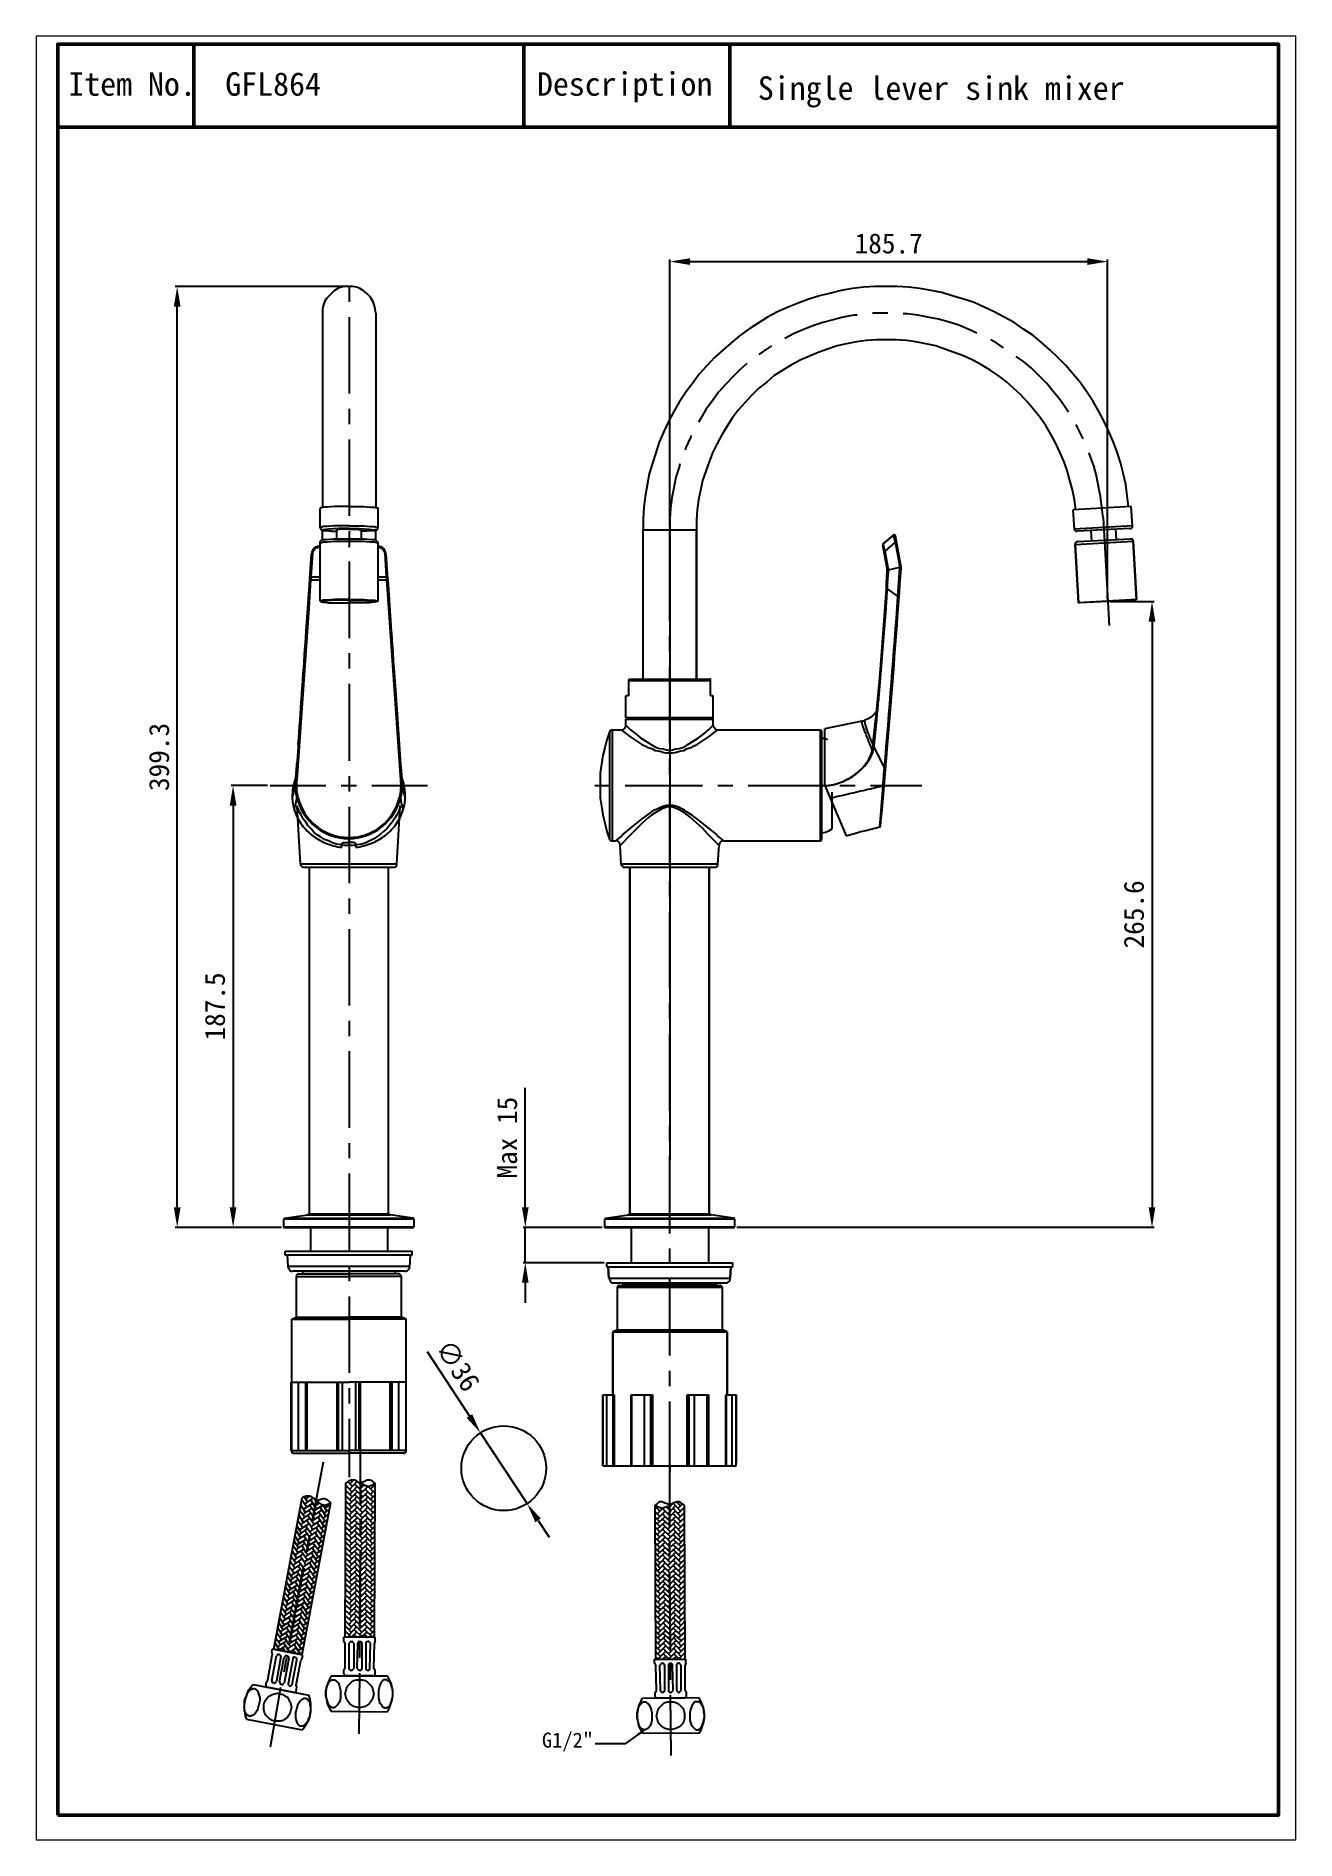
# Paper-space layout '公制' of a CAD drawing. Header units: millimetres. Extents: x 0 to 202, y 0 to 289.
# The model-space entities are those that its viewports show. They can reach past a viewport. Long polylines and large blocks are cut down to what shows.
import ezdxf

# ---------------------------------------------------------------- set-up
doc = ezdxf.new("R2010")
doc.units = ezdxf.units.MM
doc.layers.add('粗实线', color=7, linetype='Continuous')
doc.styles.add('ccw', font='')
doc.styles.get("Standard").update_dxf_attribs({"font": ''})
doc.styles.get('ccw').set_extended_font_data('SimHei')
doc.styles.get('Standard').set_extended_font_data('SimSun')
doc.dimstyles.new('ISO-25-2bei', dxfattribs={"dimscale": 1.7, "dimtxt": 5, "dimasz": 5, "dimexe": 0.5, "dimexo": 0.625, "dimgap": 2, "dimtad": 1, "dimdec": 1, "dimdsep": 46, "dimtxsty": 'Standard', "dimcen": 2.5, "dimclrd": 1, "dimclre": 1, "dimclrt": 3, "dimadec": 0, "dimazin": 0, "dimtfac": 1, "dimtdec": 1, "dimtmove": 0, "dimatfit": 3, "dimfxl": 0, "dimarcsym": 0})
doc.dimstyles.new('副本 ISO-25-2bei', dxfattribs={"dimscale": 1.7, "dimtxt": 5, "dimasz": 5, "dimexe": 0.5, "dimexo": 0.625, "dimgap": 2, "dimtad": 1, "dimlfac": 0.0393, "dimdsep": 46, "dimtxsty": 'Standard', "dimcen": 2.5, "dimclrd": 1, "dimclre": 1, "dimclrt": 3, "dimadec": 0, "dimazin": 0, "dimtfac": 1, "dimtmove": 0, "dimatfit": 3, "dimfxl": 0, "dimarcsym": 0})

psp = doc.layouts.new('公制')

# ---------------------------------------------------------------- texts
at = {"layer": '粗实线', "lineweight": 50, "char_height": 3.75, "attachment_point": 1, "style": 'ccw'}
for s, insert in [('GFL864', (30.26, 282.71)), ('Description', (80.11, 282.71)), ('Item No.', (5.15, 282.71))]:
    psp.add_mtext_dynamic_manual_height_columns(s, width=21.7604, gutter_width=12.5, heights=[0], dxfattribs=dict(at, insert=insert))
at = {"layer": '粗实线', "lineweight": 50, "insert": (115.44, 282.05), "char_height": 3.75, "width": 100.5347, "attachment_point": 1, "style": 'ccw'}
psp.add_mtext('Single lever sink mixer', dxfattribs=at)

msp = doc.modelspace()

# ---------------------------------------------------------------- texts
at = {"color": 3, "insert": (2230.94, 3887.29), "char_height": 6.375, "attachment_point": 9}
msp.add_mtext('G1/2"', dxfattribs=at)

# ---------------------------------------------------------------- blocks, each defined once
blk = doc.blocks.new('*D0')
at = {"color": 1, "lineweight": -2, "transparency": 16777216}
for p, q in [((2092.79, 4297.11), (2077.34, 4297.11)), ((2078.19, 4288.61), (2078.19, 4118.11)), ((2098.72, 4109.61), (2077.34, 4109.61))]:
    blk.add_line(p, q, dxfattribs=at)
at = {"color": 1, "transparency": 16777216}
for points in [[(2076.77, 4288.61), (2079.61, 4288.61), (2078.19, 4297.11)], [(2076.77, 4118.11), (2079.61, 4118.11), (2078.19, 4109.61)]]:
    blk.add_solid(points, dxfattribs=at)
at = {"layer": 'Defpoints', "color": 0, "transparency": 16777216}
for p in [(2093.86, 4297.11), (2078.19, 4109.61), (2099.78, 4109.61)]:
    blk.add_point(p, dxfattribs=at)
at = {"color": 3, "transparency": 16777216, "insert": (2070.54, 4203.36), "char_height": 8.5, "attachment_point": 5, "rotation": 90}
blk.add_mtext('187.5', dxfattribs=at)
blk = doc.blocks.new('*D1')
at = {"color": 1, "lineweight": -2, "transparency": 16777216}
for p, q in [((2126.24, 4508.86), (2053.62, 4508.86)), ((2054.47, 4118.11), (2054.47, 4500.36)), ((2086.97, 4109.61), (2053.62, 4109.61))]:
    blk.add_line(p, q, dxfattribs=at)
at = {"color": 1, "transparency": 16777216}
for points in [[(2053.05, 4500.36), (2055.89, 4500.36), (2054.47, 4508.86)], [(2053.05, 4118.11), (2055.89, 4118.11), (2054.47, 4109.61)]]:
    blk.add_solid(points, dxfattribs=at)
at = {"layer": 'Defpoints', "color": 0, "transparency": 16777216}
for p in [(2054.47, 4508.86), (2127.3, 4508.86), (2088.03, 4109.61)]:
    blk.add_point(p, dxfattribs=at)
at = {"color": 3, "transparency": 16777216, "insert": (2046.82, 4309.23), "char_height": 8.5, "attachment_point": 5, "rotation": 90}
blk.add_mtext('399.3', dxfattribs=at)
blk = doc.blocks.new('*D2')
at = {"color": 1, "lineweight": -2, "transparency": 16777216}
for p, q in [((2263.54, 4406.72), (2263.54, 4520.31)), ((2272.04, 4519.46), (2440.77, 4519.46)), ((2449.27, 4376.27), (2449.27, 4520.31))]:
    blk.add_line(p, q, dxfattribs=at)
at = {"color": 1, "transparency": 16777216}
for points in [[(2272.04, 4520.88), (2272.04, 4518.04), (2263.54, 4519.46)], [(2440.77, 4520.88), (2440.77, 4518.04), (2449.27, 4519.46)]]:
    blk.add_solid(points, dxfattribs=at)
at = {"layer": 'Defpoints', "color": 0, "transparency": 16777216}
for p in [(2449.27, 4519.46), (2263.54, 4405.66), (2449.27, 4375.21)]:
    blk.add_point(p, dxfattribs=at)
at = {"color": 3, "transparency": 16777216, "insert": (2356.41, 4527.11), "char_height": 8.5, "attachment_point": 5}
blk.add_mtext('185.7', dxfattribs=at)
blk = doc.blocks.new('*D3')
at = {"color": 1, "lineweight": -2, "transparency": 16777216}
for p, q in [((2450.33, 4375.21), (2469.02, 4375.21)), ((2468.17, 4366.71), (2468.17, 4118.15)), ((2292, 4109.65), (2469.02, 4109.65))]:
    blk.add_line(p, q, dxfattribs=at)
at = {"color": 1, "transparency": 16777216}
for points in [[(2466.75, 4366.71), (2469.58, 4366.71), (2468.17, 4375.21)], [(2466.75, 4118.15), (2469.58, 4118.15), (2468.17, 4109.65)]]:
    blk.add_solid(points, dxfattribs=at)
at = {"layer": 'Defpoints', "color": 0, "transparency": 16777216}
for p in [(2449.27, 4375.21), (2290.94, 4109.65), (2468.17, 4109.65)]:
    blk.add_point(p, dxfattribs=at)
at = {"color": 3, "transparency": 16777216, "insert": (2460.52, 4242.43), "char_height": 8.5, "attachment_point": 5, "rotation": 90}
blk.add_mtext('265.6', dxfattribs=at)
blk = doc.blocks.new('*D4')
at = {"color": 1, "lineweight": -2, "transparency": 16777216}
for p, q in [((2202.19, 4118.11), (2202.19, 4168.78)), ((2234.84, 4109.61), (2201.34, 4109.61)), ((2202.19, 4094.6), (2202.19, 4109.61)), ((2235.68, 4094.6), (2201.34, 4094.6)), ((2202.19, 4086.1), (2202.19, 4077.6))]:
    blk.add_line(p, q, dxfattribs=at)
at = {"color": 1, "transparency": 16777216}
for points in [[(2200.77, 4118.11), (2203.61, 4118.11), (2202.19, 4109.61)], [(2200.77, 4086.1), (2203.61, 4086.1), (2202.19, 4094.6)]]:
    blk.add_solid(points, dxfattribs=at)
at = {"layer": 'Defpoints', "color": 0, "transparency": 16777216}
for p in [(2202.19, 4109.61), (2235.9, 4109.61), (2236.75, 4094.6)]:
    blk.add_point(p, dxfattribs=at)
at = {"color": 3, "transparency": 16777216, "insert": (2194.52, 4147.69), "char_height": 8.5, "attachment_point": 5, "rotation": 90}
blk.add_mtext('Max 15', dxfattribs=at)
blk = doc.blocks.new('*D5')
at = {"color": 1, "lineweight": -2, "transparency": 16777216}
for p, q in [((2160.51, 4056.87), (2178.5, 4029.54)), ((2202.96, 3992.37), (2183.17, 4022.44)), ((2207.63, 3985.27), (2212.3, 3978.16))]:
    blk.add_line(p, q, dxfattribs=at)
at = {"color": 1, "transparency": 16777216}
for points in [[(2179.68, 4030.32), (2177.31, 4028.76), (2183.17, 4022.44)], [(2208.81, 3986.04), (2206.44, 3984.49), (2202.96, 3992.37)]]:
    blk.add_solid(points, dxfattribs=at)
at = {"layer": 'Defpoints', "color": 0, "transparency": 16777216}
for p in [(2183.17, 4022.44), (2202.96, 3992.37)]:
    blk.add_point(p, dxfattribs=at)
at = {"color": 3, "transparency": 16777216, "insert": (2173.56, 4050.96), "char_height": 8.5, "attachment_point": 5, "rotation": 303.34309}
blk.add_mtext('∅36', dxfattribs=at)

# ---------------------------------------------------------------- dimensions: what is measured, and where the dimension line sits
dim = msp.add_linear_dim(base=(2449.27, 4519.46), p1=(2263.54, 4405.66), p2=(2449.27, 4375.21), dimstyle='ISO-25-2bei')
dim.commit()
dim.dimension.update_dxf_attribs({"geometry": '*D2', "text_midpoint": (2356.41, 4527.11)})
for base, p1, p2, picture, middle in [((2054.4685, 4508.8583), (2088.0296, 4109.6058), (2127.3031, 4508.8583), '*D1', (2046.8185, 4309.2321)), ((2468.17, 4109.65), (2449.27, 4375.21), (2290.94, 4109.65), '*D3', (2460.52, 4242.43)), ((2078.19, 4109.61), (2093.86, 4297.11), (2099.78, 4109.61), '*D0', (2070.54, 4203.36))]:
    dim = msp.add_linear_dim(base=base, p1=p1, p2=p2, angle=90, dimstyle='ISO-25-2bei')
    dim.commit()
    dim.dimension.update_dxf_attribs({"geometry": picture, "text_midpoint": middle})
dim = msp.add_linear_dim(base=(2202.19, 4109.61), p1=(2236.75, 4094.6), p2=(2235.9, 4109.61), angle=90, text='Max <>', dimstyle='ISO-25-2bei')
dim.commit()
dim.dimension.update_dxf_attribs({"geometry": '*D4', "text_midpoint": (2194.52, 4147.69)})
dim = msp.add_diameter_dim_2p(p1=(2202.96, 3992.37), p2=(2183.17, 4022.44), dimstyle='ISO-25-2bei')
dim.commit()
dim.dimension.update_dxf_attribs({"geometry": '*D5', "text_midpoint": (2173.56, 4050.96)})

# ---------------------------------------------------------------- linework, layer by layer
at = {"color": 7, "linetype": 'Continuous'}
for p, q in [((2358.48, 4403.39), (2354.09, 4399.64)), ((2354.09, 4399.64), (2358.48, 4403.39)), ((2361.62, 4390.5), (2359.3, 4403.1)), ((2110.78, 4384.88), (2111.52, 4395.48)), ((2111.33, 4385.62), (2112.02, 4395.54)), ((2114.58, 4398.64), (2114.58, 4398.23)), ((2115.01, 4398.64), (2114.58, 4398.64)), ((2114.58, 4398.23), (2115.01, 4398.23)), ((2127.27, 4398.64), (2127.27, 4398.23)), ((2127.42, 4398.64), (2127.27, 4398.64)), ((2139.96, 4398.64), (2139.55, 4398.64)), ((2139.55, 4398.23), (2139.96, 4398.23)), ((2139.96, 4398.64), (2139.96, 4398.23)), ((2142.52, 4395.54), (2143.22, 4385.62)), ((2143.02, 4395.48), (2143.76, 4384.88)), ((2355.76, 4389.21), (2353.92, 4399.17)), ((2354.91, 4396.61), (2359.3, 4400.36)), ((2356.25, 4389.34), (2354.91, 4396.61)), ((2361.13, 4390.44), (2359.3, 4400.36)), ((2355.44, 4383.06), (2355.83, 4387.91)), ((2355.94, 4383.06), (2356.32, 4387.9)), ((2356.33, 4388.66), (2361.2, 4389.75)), ((2360.34, 4377.28), (2361.2, 4389.31)), ((2109.23, 4362.66), (2110.75, 4384.44)), ((2110.41, 4372.34), (2111.25, 4384.37)), ((2110.65, 4383.03), (2110.7, 4383.79)), ((2110.75, 4384.44), (2110.78, 4384.88)), ((2111.25, 4384.37), (2111.28, 4384.86)), ((2111.25, 4384.37), (2115.01, 4384.37)), ((2111.28, 4384.86), (2111.33, 4385.62)), ((2111.33, 4385.62), (2115.01, 4385.62)), ((2139.55, 4385.62), (2143.22, 4385.62)), ((2139.55, 4384.37), (2143.3, 4384.37)), ((2143.22, 4385.62), (2143.26, 4384.86)), ((2143.26, 4384.86), (2143.3, 4384.37)), ((2143.3, 4384.37), (2144.14, 4372.34)), ((2143.76, 4384.88), (2143.79, 4384.44)), ((2143.79, 4384.44), (2145.31, 4362.66)), ((2143.84, 4383.79), (2143.89, 4383.03)), ((2355.35, 4380.92), (2355.33, 4380.53)), ((2355.35, 4381.08), (2355.35, 4380.92)), ((2355.82, 4380.53), (2355.85, 4380.93)), ((2355.82, 4380.53), (2360.34, 4377.28)), ((2105.33, 4299.6), (2110.41, 4372.34)), ((2109.91, 4372.41), (2109.98, 4373.41)), ((2109.98, 4373.41), (2110.14, 4375.66)), ((2110.16, 4376.06), (2110.31, 4378.19)), ((2144.14, 4372.34), (2149.21, 4299.6)), ((2144.23, 4378.19), (2144.38, 4376.06)), ((2144.41, 4375.66), (2144.57, 4373.37)), ((2144.57, 4373.37), (2144.63, 4372.41)), ((2107.31, 4335.18), (2107.87, 4343.23)), ((2146.67, 4343.23), (2147.23, 4335.17)), ((2352.47, 4342.76), (2350.83, 4324.98)), ((2106.77, 4327.44), (2107.31, 4335.18)), ((2147.23, 4335.17), (2147.77, 4327.44)), ((2106.77, 4327.44), (2104.83, 4299.68)), ((2147.77, 4327.44), (2149.71, 4299.68)), ((2106.26, 4320.09), (2106.32, 4320.98)), ((2148.22, 4320.98), (2148.29, 4320.09)), ((2345.03, 4324.46), (2329.26, 4321.11)), ((2329.26, 4297.11), (2329.26, 4321.11)), ((2350.78, 4324.45), (2350.83, 4324.97)), ((2350.17, 4313.36), (2354.61, 4304.55)), ((2104.9, 4301.73), (2104.93, 4302.14)), ((2105.14, 4304.45), (2105.15, 4304.63)), ((2105.35, 4307.1), (2105.35, 4307.1)), ((2149.2, 4307.1), (2149.2, 4307.1)), ((2149.39, 4304.63), (2149.41, 4304.45)), ((2149.61, 4302.14), (2149.65, 4301.73)), ((2104.03, 4294.66), (2104.03, 4294.66)), ((2104.03, 4294.59), (2104.03, 4294.65)), ((2104.91, 4301.93), (2104.66, 4299.4)), ((2104.67, 4299.51), (2104.69, 4299.69)), ((2104.78, 4298.95), (2104.83, 4299.68)), ((2149.71, 4299.68), (2149.76, 4298.96)), ((2149.85, 4299.69), (2149.87, 4299.51)), ((2150.16, 4297.05), (2149.88, 4299.41)), ((2150.51, 4294.66), (2150.51, 4294.66)), ((2150.51, 4294.65), (2150.52, 4294.59)), ((2329.26, 4297.11), (2338.31, 4275.77)), ((2352.6, 4279.48), (2354.02, 4297)), ((2352.6, 4279.48), (2346.76, 4277.88)), ((2124.27, 4270.9), (2124.27, 4272.39)), ((2127.27, 4275.04), (2127.27, 4273.01)), ((2130.27, 4270.9), (2130.27, 4272.39)), ((2338.31, 4275.77), (2343.76, 4277.26))]:
    msp.add_line(p, q, dxfattribs=at)
for points in [[(2114.58, 4398.64), (2114.06, 4398.59), (2113.28, 4398.31), (2112.58, 4397.81), (2112.02, 4397.09), (2111.65, 4396.22), (2111.52, 4395.48)], [(2143.02, 4395.48), (2142.93, 4396.1), (2142.64, 4396.88), (2142.21, 4397.54), (2141.66, 4398.07), (2141.02, 4398.43), (2140.35, 4398.61), (2139.96, 4398.64)], [(2355.33, 4380.53), (2353.98, 4361.45), (2352.47, 4342.76)], [(2355.44, 4383.06), (2355.42, 4382.83), (2355.41, 4382.61), (2355.39, 4382.39), (2355.38, 4382.18), (2355.38, 4381.97), (2355.37, 4381.77), (2355.36, 4381.58), (2355.35, 4381.08)], [(2105.35, 4307.1), (2105.14, 4304.5), (2104.91, 4301.93)], [(2149.88, 4299.41), (2149.63, 4301.93), (2149.4, 4304.5), (2149.2, 4307.1)], [(2104.66, 4299.4), (2104.38, 4297.05), (2104.12, 4295.21), (2104.03, 4294.66)], [(2150.51, 4294.66), (2150.42, 4295.21), (2150.16, 4297.05)]]:
    msp.add_lwpolyline(points, dxfattribs=at)
msp.add_circle((2193.06, 4007.4), 18)
for centre, radius, start, end in [((2358.81, 4403.01), 0.5, 10.45387, 130.44239), ((2354.41, 4399.26), 0.5, 130.44234, 190.43845), ((-3266.28, 4783.5), 5641.77, 354.87901, 355.99282), ((2350.84, 4388.3), 5, 355.44622, 10.44622), ((2350.84, 4388.34), 5.51, 355.45083, 10.44288), ((2356.7, 4389.62), 4.5, 355.99452, 10.43972), ((2356.71, 4389.59), 5, 355.99282, 10.44622), ((-3280.78, 4784.7), 5655.82, 355.13004, 355.86912), ((2342.94, 4334.32), 10.08, 282.00237, 289.41369), ((2337.07, 4315.05), 12.78, 346.4505, 352.60751), ((2337.62, 4314.97), 12.23, 352.63321, 355.95479), ((2337.39, 4315.36), 12.94, 344.80119, 351.09415), ((2338.13, 4315.26), 12.19, 351.02041, 354.48907), ((1858.93, 4325.08), 247.08, 354.67376, 355.21127), ((1833.21, 4327.24), 272.89, 355.24665, 355.76682), ((2427.93, 4327.76), 279.5, 184.23932, 184.74651), ((2399.58, 4325.43), 251.06, 184.79289, 185.32138), ((2127.35, 4292.22), 24.08, 161.64906, 179.96374), ((2066.25, 4301.11), 38.34, 350.3014, 350.90755), ((2058.81, 4302.31), 45.87, 350.8925, 351.18921), ((2018.22, 4308.1), 86.87, 352.54132, 352.80604), ((1997.8, 4310.65), 107.45, 352.81855, 353.74813), ((2127.25, 4292.25), 23.97, 160.15168, 161.64246), ((1955.21, 4315.45), 150.31, 353.69923, 353.91466), ((1912.88, 4319.92), 192.88, 353.97857, 354.5897), ((2351.64, 4320.92), 202.9, 185.42496, 186.00641), ((2127.33, 4292.26), 23.94, 19.8485, 20.89276), ((2127.29, 4292.25), 23.97, 18.35754, 19.8484), ((2302.96, 4315.84), 153.96, 186.08957, 186.29779), ((2265.09, 4311.64), 115.85, 186.28498, 187.14782), ((2127.19, 4292.22), 24.08, 0.03626, 18.35093), ((2237.64, 4308.27), 88.2, 187.19607, 187.45525), ((2196.65, 4302.45), 46.8, 188.8142, 189.10174), ((2189.78, 4301.35), 39.84, 189.1006, 189.68712), ((2127.26, 4297.17), 22.56, 192.90661, 270.03088), ((2127.27, 4297.11), 22.06, 192.85327, 270.0154), ((2127.28, 4297.11), 22.06, 269.98374, 347.14761), ((2127.28, 4297.17), 22.56, 269.96825, 347.09429), ((2352.47, 4279.96), 0.5, 285.26612, 354.87886), ((2350.2, 4253.79), 24.33, 98.13386, 105.3533)]:
    msp.add_arc(centre, radius, start, end, dxfattribs=at)
for points, knots in [([(2138.7, 4497.58), (2138.7, 4497.58), (2138.42, 4499.27), (2138.42, 4499.27), (2138.42, 4499.27), (2138.42, 4499.27), (2138.14, 4500.68), (2138.14, 4500.68), (2138.14, 4500.68), (2138.14, 4500.68), (2137.57, 4502.37), (2137.57, 4502.37), (2137.57, 4502.37), (2137.57, 4502.37), (2136.73, 4503.78), (2136.73, 4503.78), (2136.73, 4503.78), (2136.73, 4503.78), (2135.88, 4504.91), (2135.88, 4504.91), (2135.88, 4504.91), (2135.88, 4504.91), (2134.75, 4506.04), (2134.75, 4506.04), (2134.75, 4506.04), (2134.75, 4506.04), (2133.34, 4507.17), (2133.34, 4507.17), (2133.34, 4507.17), (2133.34, 4507.17), (2131.93, 4508.01), (2131.93, 4508.01), (2131.93, 4508.01), (2131.93, 4508.01), (2130.52, 4508.58), (2130.52, 4508.58), (2130.52, 4508.58), (2130.52, 4508.58), (2128.83, 4508.86), (2128.83, 4508.86), (2128.83, 4508.86), (2128.83, 4508.86), (2127.42, 4508.86), (2127.42, 4508.86), (2127.42, 4508.86), (2127.42, 4508.86), (2125.73, 4508.86), (2125.73, 4508.86), (2125.73, 4508.86), (2125.73, 4508.86), (2124.04, 4508.58), (2124.04, 4508.58), (2124.04, 4508.58), (2124.04, 4508.58), (2122.62, 4508.01), (2122.62, 4508.01), (2122.62, 4508.01), (2122.62, 4508.01), (2121.21, 4507.17), (2121.21, 4507.17), (2121.21, 4507.17), (2121.21, 4507.17), (2120.09, 4506.04), (2120.09, 4506.04), (2120.09, 4506.04), (2120.09, 4506.04), (2118.96, 4504.91), (2118.96, 4504.91), (2118.96, 4504.91), (2118.96, 4504.91), (2117.83, 4503.78), (2117.83, 4503.78), (2117.83, 4503.78), (2117.83, 4503.78), (2116.99, 4502.37), (2116.99, 4502.37), (2116.99, 4502.37), (2116.99, 4502.37), (2116.42, 4500.68), (2116.42, 4500.68), (2116.42, 4500.68), (2116.42, 4500.68), (2116.14, 4499.27), (2116.14, 4499.27), (2116.14, 4499.27), (2116.14, 4499.27), (2116.14, 4497.58), (2116.14, 4497.58)], [0, 0, 0, 0, 0.045455, 0.045455, 0.045455, 0.045455, 0.090909, 0.090909, 0.090909, 0.090909, 0.136364, 0.136364, 0.136364, 0.136364, 0.181818, 0.181818, 0.181818, 0.181818, 0.227273, 0.227273, 0.227273, 0.227273, 0.272727, 0.272727, 0.272727, 0.272727, 0.318182, 0.318182, 0.318182, 0.318182, 0.363636, 0.363636, 0.363636, 0.363636, 0.409091, 0.409091, 0.409091, 0.409091, 0.454545, 0.454545, 0.454545, 0.454545, 0.5, 0.5, 0.5, 0.5, 0.545455, 0.545455, 0.545455, 0.545455, 0.590909, 0.590909, 0.590909, 0.590909, 0.636364, 0.636364, 0.636364, 0.636364, 0.681818, 0.681818, 0.681818, 0.681818, 0.727273, 0.727273, 0.727273, 0.727273, 0.772727, 0.772727, 0.772727, 0.772727, 0.818182, 0.818182, 0.818182, 0.818182, 0.863636, 0.863636, 0.863636, 0.863636, 0.909091, 0.909091, 0.909091, 0.909091, 0.954545, 0.954545, 0.954545, 0.954545, 1, 1, 1, 1]), ([(2458.15, 4415.53), (2458.15, 4415.53), (2457.59, 4420.04), (2457.59, 4420.04), (2457.59, 4420.04), (2457.59, 4420.04), (2457.02, 4424.83), (2457.02, 4424.83), (2457.02, 4424.83), (2457.02, 4424.83), (2455.9, 4429.63), (2455.9, 4429.63), (2455.9, 4429.63), (2455.9, 4429.63), (2454.77, 4434.14), (2454.77, 4434.14), (2454.77, 4434.14), (2454.77, 4434.14), (2453.36, 4438.65), (2453.36, 4438.65), (2453.36, 4438.65), (2453.36, 4438.65), (2451.67, 4443.16), (2451.67, 4443.16), (2451.67, 4443.16), (2451.67, 4443.16), (2449.69, 4447.67), (2449.69, 4447.67), (2449.69, 4447.67), (2449.69, 4447.67), (2447.72, 4451.9), (2447.72, 4451.9), (2447.72, 4451.9), (2447.72, 4451.9), (2445.46, 4456.13), (2445.46, 4456.13), (2445.46, 4456.13), (2445.46, 4456.13), (2443.2, 4460.08), (2443.2, 4460.08), (2443.2, 4460.08), (2443.2, 4460.08), (2440.38, 4464.31), (2440.38, 4464.31), (2440.38, 4464.31), (2440.38, 4464.31), (2437.85, 4467.97), (2437.85, 4467.97), (2437.85, 4467.97), (2437.85, 4467.97), (2434.74, 4471.64), (2434.74, 4471.64), (2434.74, 4471.64), (2434.74, 4471.64), (2431.64, 4475.31), (2431.64, 4475.31), (2431.64, 4475.31), (2431.64, 4475.31), (2428.26, 4478.69), (2428.26, 4478.69), (2428.26, 4478.69), (2428.26, 4478.69), (2424.87, 4482.07), (2424.87, 4482.07), (2424.87, 4482.07), (2424.87, 4482.07), (2421.2, 4485.17), (2421.2, 4485.17), (2421.2, 4485.17), (2421.2, 4485.17), (2417.54, 4488.27), (2417.54, 4488.27), (2417.54, 4488.27), (2417.54, 4488.27), (2413.59, 4490.81), (2413.59, 4490.81), (2413.59, 4490.81), (2413.59, 4490.81), (2409.64, 4493.63), (2409.64, 4493.63), (2409.64, 4493.63), (2409.64, 4493.63), (2405.41, 4495.89), (2405.41, 4495.89), (2405.41, 4495.89), (2405.41, 4495.89), (2401.18, 4498.14), (2401.18, 4498.14), (2401.18, 4498.14), (2401.18, 4498.14), (2396.95, 4500.12), (2396.95, 4500.12), (2396.95, 4500.12), (2396.95, 4500.12), (2392.72, 4502.09), (2392.72, 4502.09), (2392.72, 4502.09), (2392.72, 4502.09), (2388.2, 4503.5), (2388.2, 4503.5), (2388.2, 4503.5), (2388.2, 4503.5), (2383.41, 4504.91), (2383.41, 4504.91), (2383.41, 4504.91), (2383.41, 4504.91), (2378.9, 4506.32), (2378.9, 4506.32), (2378.9, 4506.32), (2378.9, 4506.32), (2374.38, 4507.17), (2374.38, 4507.17), (2374.38, 4507.17), (2374.38, 4507.17), (2369.59, 4508.01), (2369.59, 4508.01), (2369.59, 4508.01), (2369.59, 4508.01), (2364.8, 4508.58), (2364.8, 4508.58), (2364.8, 4508.58), (2364.8, 4508.58), (2360, 4508.86), (2360, 4508.86), (2360, 4508.86), (2360, 4508.86), (2355.21, 4508.86), (2355.21, 4508.86), (2355.21, 4508.86), (2355.21, 4508.86), (2350.41, 4508.86), (2350.41, 4508.86), (2350.41, 4508.86), (2350.41, 4508.86), (2345.9, 4508.58), (2345.9, 4508.58), (2345.9, 4508.58), (2345.9, 4508.58), (2341.11, 4508.01), (2341.11, 4508.01), (2341.11, 4508.01), (2341.11, 4508.01), (2336.31, 4507.17), (2336.31, 4507.17), (2336.31, 4507.17), (2336.31, 4507.17), (2331.8, 4506.04), (2331.8, 4506.04), (2331.8, 4506.04), (2331.8, 4506.04), (2327, 4504.91), (2327, 4504.91), (2327, 4504.91), (2327, 4504.91), (2322.49, 4503.5), (2322.49, 4503.5), (2322.49, 4503.5), (2322.49, 4503.5), (2317.98, 4501.81), (2317.98, 4501.81), (2317.98, 4501.81), (2317.98, 4501.81), (2313.75, 4500.12), (2313.75, 4500.12), (2313.75, 4500.12), (2313.75, 4500.12), (2309.23, 4498.14), (2309.23, 4498.14), (2309.23, 4498.14), (2309.23, 4498.14), (2305, 4495.89), (2305, 4495.89), (2305, 4495.89), (2305, 4495.89), (2301.05, 4493.35), (2301.05, 4493.35), (2301.05, 4493.35), (2301.05, 4493.35), (2297.1, 4490.81), (2297.1, 4490.81), (2297.1, 4490.81), (2297.1, 4490.81), (2293.16, 4487.99), (2293.16, 4487.99), (2293.16, 4487.99), (2293.16, 4487.99), (2289.49, 4484.89), (2289.49, 4484.89), (2289.49, 4484.89), (2289.49, 4484.89), (2285.82, 4481.79), (2285.82, 4481.79), (2285.82, 4481.79), (2285.82, 4481.79), (2282.44, 4478.69), (2282.44, 4478.69), (2282.44, 4478.69), (2282.44, 4478.69), (2279.05, 4475.02), (2279.05, 4475.02), (2279.05, 4475.02), (2279.05, 4475.02), (2275.95, 4471.64), (2275.95, 4471.64), (2275.95, 4471.64), (2275.95, 4471.64), (2273.13, 4467.69), (2273.13, 4467.69), (2273.13, 4467.69), (2273.13, 4467.69), (2270.31, 4464.03), (2270.31, 4464.03), (2270.31, 4464.03), (2270.31, 4464.03), (2267.49, 4459.8), (2267.49, 4459.8), (2267.49, 4459.8), (2267.49, 4459.8), (2265.23, 4455.85), (2265.23, 4455.85), (2265.23, 4455.85), (2265.23, 4455.85), (2262.98, 4451.62), (2262.98, 4451.62), (2262.98, 4451.62), (2262.98, 4451.62), (2261, 4447.39), (2261, 4447.39), (2261, 4447.39), (2261, 4447.39), (2259.03, 4442.88), (2259.03, 4442.88), (2259.03, 4442.88), (2259.03, 4442.88), (2257.62, 4438.37), (2257.62, 4438.37), (2257.62, 4438.37), (2257.62, 4438.37), (2256.21, 4433.86), (2256.21, 4433.86), (2256.21, 4433.86), (2256.21, 4433.86), (2254.8, 4429.34), (2254.8, 4429.34), (2254.8, 4429.34), (2254.8, 4429.34), (2253.95, 4424.55), (2253.95, 4424.55), (2253.95, 4424.55), (2253.95, 4424.55), (2253.11, 4419.76), (2253.11, 4419.76), (2253.11, 4419.76), (2253.11, 4419.76), (2252.54, 4415.25), (2252.54, 4415.25), (2252.54, 4415.25), (2252.54, 4415.25), (2252.26, 4410.45), (2252.26, 4410.45), (2252.26, 4410.45), (2252.26, 4410.45), (2252.26, 4405.66), (2252.26, 4405.66)], [0, 0, 0, 0, 0.015152, 0.015152, 0.015152, 0.015152, 0.030303, 0.030303, 0.030303, 0.030303, 0.045455, 0.045455, 0.045455, 0.045455, 0.060606, 0.060606, 0.060606, 0.060606, 0.075758, 0.075758, 0.075758, 0.075758, 0.090909, 0.090909, 0.090909, 0.090909, 0.106061, 0.106061, 0.106061, 0.106061, 0.121212, 0.121212, 0.121212, 0.121212, 0.136364, 0.136364, 0.136364, 0.136364, 0.151515, 0.151515, 0.151515, 0.151515, 0.166667, 0.166667, 0.166667, 0.166667, 0.181818, 0.181818, 0.181818, 0.181818, 0.19697, 0.19697, 0.19697, 0.19697, 0.212121, 0.212121, 0.212121, 0.212121, 0.227273, 0.227273, 0.227273, 0.227273, 0.242424, 0.242424, 0.242424, 0.242424, 0.257576, 0.257576, 0.257576, 0.257576, 0.272727, 0.272727, 0.272727, 0.272727, 0.287879, 0.287879, 0.287879, 0.287879, 0.30303, 0.30303, 0.30303, 0.30303, 0.318182, 0.318182, 0.318182, 0.318182, 0.333333, 0.333333, 0.333333, 0.333333, 0.348485, 0.348485, 0.348485, 0.348485, 0.363636, 0.363636, 0.363636, 0.363636, 0.378788, 0.378788, 0.378788, 0.378788, 0.393939, 0.393939, 0.393939, 0.393939, 0.409091, 0.409091, 0.409091, 0.409091, 0.424242, 0.424242, 0.424242, 0.424242, 0.439394, 0.439394, 0.439394, 0.439394, 0.454545, 0.454545, 0.454545, 0.454545, 0.469697, 0.469697, 0.469697, 0.469697, 0.484848, 0.484848, 0.484848, 0.484848, 0.5, 0.5, 0.5, 0.5, 0.515152, 0.515152, 0.515152, 0.515152, 0.530303, 0.530303, 0.530303, 0.530303, 0.545455, 0.545455, 0.545455, 0.545455, 0.560606, 0.560606, 0.560606, 0.560606, 0.575758, 0.575758, 0.575758, 0.575758, 0.590909, 0.590909, 0.590909, 0.590909, 0.606061, 0.606061, 0.606061, 0.606061, 0.621212, 0.621212, 0.621212, 0.621212, 0.636364, 0.636364, 0.636364, 0.636364, 0.651515, 0.651515, 0.651515, 0.651515, 0.666667, 0.666667, 0.666667, 0.666667, 0.681818, 0.681818, 0.681818, 0.681818, 0.69697, 0.69697, 0.69697, 0.69697, 0.712121, 0.712121, 0.712121, 0.712121, 0.727273, 0.727273, 0.727273, 0.727273, 0.742424, 0.742424, 0.742424, 0.742424, 0.757576, 0.757576, 0.757576, 0.757576, 0.772727, 0.772727, 0.772727, 0.772727, 0.787879, 0.787879, 0.787879, 0.787879, 0.80303, 0.80303, 0.80303, 0.80303, 0.818182, 0.818182, 0.818182, 0.818182, 0.833333, 0.833333, 0.833333, 0.833333, 0.848485, 0.848485, 0.848485, 0.848485, 0.863636, 0.863636, 0.863636, 0.863636, 0.878788, 0.878788, 0.878788, 0.878788, 0.893939, 0.893939, 0.893939, 0.893939, 0.909091, 0.909091, 0.909091, 0.909091, 0.924242, 0.924242, 0.924242, 0.924242, 0.939394, 0.939394, 0.939394, 0.939394, 0.954545, 0.954545, 0.954545, 0.954545, 0.969697, 0.969697, 0.969697, 0.969697, 0.984848, 0.984848, 0.984848, 0.984848, 1, 1, 1, 1]), ([(2343.08, 4496.73), (2343.08, 4496.73), (2341.67, 4496.73), (2341.67, 4496.73), (2341.67, 4496.73), (2341.67, 4496.73), (2337.16, 4495.89), (2337.16, 4495.89), (2337.16, 4495.89), (2337.16, 4495.89), (2332.92, 4494.76), (2332.92, 4494.76), (2332.92, 4494.76), (2332.92, 4494.76), (2328.41, 4493.63), (2328.41, 4493.63), (2328.41, 4493.63), (2328.41, 4493.63), (2324.18, 4492.22), (2324.18, 4492.22), (2324.18, 4492.22), (2324.18, 4492.22), (2319.95, 4490.53), (2319.95, 4490.53), (2319.95, 4490.53), (2319.95, 4490.53), (2316, 4488.84), (2316, 4488.84), (2316, 4488.84), (2316, 4488.84), (2312.34, 4486.87), (2312.34, 4486.87)], [0, 0, 0, 0, 0.125, 0.125, 0.125, 0.125, 0.25, 0.25, 0.25, 0.25, 0.375, 0.375, 0.375, 0.375, 0.5, 0.5, 0.5, 0.5, 0.625, 0.625, 0.625, 0.625, 0.75, 0.75, 0.75, 0.75, 0.875, 0.875, 0.875, 0.875, 1, 1, 1, 1]), ([(2356.05, 4497.58), (2356.05, 4497.58), (2355.21, 4497.58), (2355.21, 4497.58), (2355.21, 4497.58), (2355.21, 4497.58), (2350.69, 4497.58), (2350.69, 4497.58), (2350.69, 4497.58), (2350.69, 4497.58), (2349.56, 4497.58), (2349.56, 4497.58)], [0, 0, 0, 0, 0.333333, 0.333333, 0.333333, 0.333333, 0.666667, 0.666667, 0.666667, 0.666667, 1, 1, 1, 1]), ([(2393.85, 4489.12), (2393.85, 4489.12), (2390.18, 4490.81), (2390.18, 4490.81), (2390.18, 4490.81), (2390.18, 4490.81), (2386.23, 4492.5), (2386.23, 4492.5), (2386.23, 4492.5), (2386.23, 4492.5), (2381.72, 4493.92), (2381.72, 4493.92), (2381.72, 4493.92), (2381.72, 4493.92), (2377.49, 4495.04), (2377.49, 4495.04), (2377.49, 4495.04), (2377.49, 4495.04), (2372.98, 4495.89), (2372.98, 4495.89), (2372.98, 4495.89), (2372.98, 4495.89), (2368.75, 4496.73), (2368.75, 4496.73), (2368.75, 4496.73), (2368.75, 4496.73), (2364.23, 4497.3), (2364.23, 4497.3), (2364.23, 4497.3), (2364.23, 4497.3), (2362.54, 4497.3), (2362.54, 4497.3)], [0, 0, 0, 0, 0.125, 0.125, 0.125, 0.125, 0.25, 0.25, 0.25, 0.25, 0.375, 0.375, 0.375, 0.375, 0.5, 0.5, 0.5, 0.5, 0.625, 0.625, 0.625, 0.625, 0.75, 0.75, 0.75, 0.75, 0.875, 0.875, 0.875, 0.875, 1, 1, 1, 1]), ([(2435.87, 4414.12), (2435.87, 4414.12), (2435.31, 4418.35), (2435.31, 4418.35), (2435.31, 4418.35), (2435.31, 4418.35), (2434.46, 4422.58), (2434.46, 4422.58), (2434.46, 4422.58), (2434.46, 4422.58), (2433.33, 4426.53), (2433.33, 4426.53), (2433.33, 4426.53), (2433.33, 4426.53), (2432.2, 4430.76), (2432.2, 4430.76), (2432.2, 4430.76), (2432.2, 4430.76), (2430.79, 4434.7), (2430.79, 4434.7), (2430.79, 4434.7), (2430.79, 4434.7), (2429.1, 4438.65), (2429.1, 4438.65), (2429.1, 4438.65), (2429.1, 4438.65), (2427.41, 4442.32), (2427.41, 4442.32), (2427.41, 4442.32), (2427.41, 4442.32), (2425.43, 4445.98), (2425.43, 4445.98), (2425.43, 4445.98), (2425.43, 4445.98), (2423.18, 4449.65), (2423.18, 4449.65), (2423.18, 4449.65), (2423.18, 4449.65), (2420.64, 4453.31), (2420.64, 4453.31), (2420.64, 4453.31), (2420.64, 4453.31), (2418.1, 4456.42), (2418.1, 4456.42), (2418.1, 4456.42), (2418.1, 4456.42), (2415.28, 4459.8), (2415.28, 4459.8), (2415.28, 4459.8), (2415.28, 4459.8), (2412.46, 4462.9), (2412.46, 4462.9), (2412.46, 4462.9), (2412.46, 4462.9), (2409.36, 4465.72), (2409.36, 4465.72), (2409.36, 4465.72), (2409.36, 4465.72), (2406.26, 4468.54), (2406.26, 4468.54), (2406.26, 4468.54), (2406.26, 4468.54), (2402.87, 4471.08), (2402.87, 4471.08), (2402.87, 4471.08), (2402.87, 4471.08), (2399.49, 4473.33), (2399.49, 4473.33), (2399.49, 4473.33), (2399.49, 4473.33), (2395.82, 4475.59), (2395.82, 4475.59), (2395.82, 4475.59), (2395.82, 4475.59), (2392.15, 4477.56), (2392.15, 4477.56), (2392.15, 4477.56), (2392.15, 4477.56), (2388.2, 4479.53), (2388.2, 4479.53), (2388.2, 4479.53), (2388.2, 4479.53), (2384.26, 4480.94), (2384.26, 4480.94), (2384.26, 4480.94), (2384.26, 4480.94), (2380.31, 4482.36), (2380.31, 4482.36), (2380.31, 4482.36), (2380.31, 4482.36), (2376.36, 4483.76), (2376.36, 4483.76), (2376.36, 4483.76), (2376.36, 4483.76), (2372.13, 4484.61), (2372.13, 4484.61), (2372.13, 4484.61), (2372.13, 4484.61), (2367.9, 4485.46), (2367.9, 4485.46), (2367.9, 4485.46), (2367.9, 4485.46), (2363.95, 4486.02), (2363.95, 4486.02), (2363.95, 4486.02), (2363.95, 4486.02), (2359.72, 4486.3), (2359.72, 4486.3), (2359.72, 4486.3), (2359.72, 4486.3), (2355.49, 4486.3), (2355.49, 4486.3), (2355.49, 4486.3), (2355.49, 4486.3), (2351.26, 4486.3), (2351.26, 4486.3), (2351.26, 4486.3), (2351.26, 4486.3), (2347.03, 4486.02), (2347.03, 4486.02), (2347.03, 4486.02), (2347.03, 4486.02), (2342.8, 4485.46), (2342.8, 4485.46), (2342.8, 4485.46), (2342.8, 4485.46), (2338.56, 4484.61), (2338.56, 4484.61), (2338.56, 4484.61), (2338.56, 4484.61), (2334.62, 4483.76), (2334.62, 4483.76), (2334.62, 4483.76), (2334.62, 4483.76), (2330.39, 4482.36), (2330.39, 4482.36), (2330.39, 4482.36), (2330.39, 4482.36), (2326.44, 4480.94), (2326.44, 4480.94), (2326.44, 4480.94), (2326.44, 4480.94), (2322.49, 4479.25), (2322.49, 4479.25), (2322.49, 4479.25), (2322.49, 4479.25), (2318.82, 4477.56), (2318.82, 4477.56), (2318.82, 4477.56), (2318.82, 4477.56), (2315.16, 4475.59), (2315.16, 4475.59), (2315.16, 4475.59), (2315.16, 4475.59), (2311.49, 4473.33), (2311.49, 4473.33), (2311.49, 4473.33), (2311.49, 4473.33), (2307.82, 4471.08), (2307.82, 4471.08), (2307.82, 4471.08), (2307.82, 4471.08), (2304.72, 4468.26), (2304.72, 4468.26), (2304.72, 4468.26), (2304.72, 4468.26), (2301.34, 4465.72), (2301.34, 4465.72), (2301.34, 4465.72), (2301.34, 4465.72), (2298.23, 4462.62), (2298.23, 4462.62), (2298.23, 4462.62), (2298.23, 4462.62), (2295.41, 4459.52), (2295.41, 4459.52), (2295.41, 4459.52), (2295.41, 4459.52), (2292.59, 4456.42), (2292.59, 4456.42), (2292.59, 4456.42), (2292.59, 4456.42), (2290.05, 4453.03), (2290.05, 4453.03), (2290.05, 4453.03), (2290.05, 4453.03), (2287.8, 4449.65), (2287.8, 4449.65), (2287.8, 4449.65), (2287.8, 4449.65), (2285.54, 4445.98), (2285.54, 4445.98), (2285.54, 4445.98), (2285.54, 4445.98), (2283.57, 4442.32), (2283.57, 4442.32), (2283.57, 4442.32), (2283.57, 4442.32), (2281.59, 4438.37), (2281.59, 4438.37), (2281.59, 4438.37), (2281.59, 4438.37), (2280.18, 4434.42), (2280.18, 4434.42), (2280.18, 4434.42), (2280.18, 4434.42), (2278.77, 4430.47), (2278.77, 4430.47), (2278.77, 4430.47), (2278.77, 4430.47), (2277.36, 4426.53), (2277.36, 4426.53), (2277.36, 4426.53), (2277.36, 4426.53), (2276.52, 4422.3), (2276.52, 4422.3), (2276.52, 4422.3), (2276.52, 4422.3), (2275.67, 4418.35), (2275.67, 4418.35), (2275.67, 4418.35), (2275.67, 4418.35), (2275.11, 4414.12), (2275.11, 4414.12), (2275.11, 4414.12), (2275.11, 4414.12), (2274.83, 4409.89), (2274.83, 4409.89), (2274.83, 4409.89), (2274.83, 4409.89), (2274.83, 4405.66), (2274.83, 4405.66)], [0, 0, 0, 0, 0.017241, 0.017241, 0.017241, 0.017241, 0.034483, 0.034483, 0.034483, 0.034483, 0.051724, 0.051724, 0.051724, 0.051724, 0.068966, 0.068966, 0.068966, 0.068966, 0.086207, 0.086207, 0.086207, 0.086207, 0.103448, 0.103448, 0.103448, 0.103448, 0.12069, 0.12069, 0.12069, 0.12069, 0.137931, 0.137931, 0.137931, 0.137931, 0.155172, 0.155172, 0.155172, 0.155172, 0.172414, 0.172414, 0.172414, 0.172414, 0.189655, 0.189655, 0.189655, 0.189655, 0.206897, 0.206897, 0.206897, 0.206897, 0.224138, 0.224138, 0.224138, 0.224138, 0.241379, 0.241379, 0.241379, 0.241379, 0.258621, 0.258621, 0.258621, 0.258621, 0.275862, 0.275862, 0.275862, 0.275862, 0.293103, 0.293103, 0.293103, 0.293103, 0.310345, 0.310345, 0.310345, 0.310345, 0.327586, 0.327586, 0.327586, 0.327586, 0.344828, 0.344828, 0.344828, 0.344828, 0.362069, 0.362069, 0.362069, 0.362069, 0.37931, 0.37931, 0.37931, 0.37931, 0.396552, 0.396552, 0.396552, 0.396552, 0.413793, 0.413793, 0.413793, 0.413793, 0.431034, 0.431034, 0.431034, 0.431034, 0.448276, 0.448276, 0.448276, 0.448276, 0.465517, 0.465517, 0.465517, 0.465517, 0.482759, 0.482759, 0.482759, 0.482759, 0.5, 0.5, 0.5, 0.5, 0.517241, 0.517241, 0.517241, 0.517241, 0.534483, 0.534483, 0.534483, 0.534483, 0.551724, 0.551724, 0.551724, 0.551724, 0.568966, 0.568966, 0.568966, 0.568966, 0.586207, 0.586207, 0.586207, 0.586207, 0.603448, 0.603448, 0.603448, 0.603448, 0.62069, 0.62069, 0.62069, 0.62069, 0.637931, 0.637931, 0.637931, 0.637931, 0.655172, 0.655172, 0.655172, 0.655172, 0.672414, 0.672414, 0.672414, 0.672414, 0.689655, 0.689655, 0.689655, 0.689655, 0.706897, 0.706897, 0.706897, 0.706897, 0.724138, 0.724138, 0.724138, 0.724138, 0.741379, 0.741379, 0.741379, 0.741379, 0.758621, 0.758621, 0.758621, 0.758621, 0.775862, 0.775862, 0.775862, 0.775862, 0.793103, 0.793103, 0.793103, 0.793103, 0.810345, 0.810345, 0.810345, 0.810345, 0.827586, 0.827586, 0.827586, 0.827586, 0.844828, 0.844828, 0.844828, 0.844828, 0.862069, 0.862069, 0.862069, 0.862069, 0.87931, 0.87931, 0.87931, 0.87931, 0.896552, 0.896552, 0.896552, 0.896552, 0.913793, 0.913793, 0.913793, 0.913793, 0.931034, 0.931034, 0.931034, 0.931034, 0.948276, 0.948276, 0.948276, 0.948276, 0.965517, 0.965517, 0.965517, 0.965517, 0.982759, 0.982759, 0.982759, 0.982759, 1, 1, 1, 1]), ([(2405.13, 4482.92), (2405.13, 4482.92), (2402.31, 4484.89), (2402.31, 4484.89), (2402.31, 4484.89), (2402.31, 4484.89), (2399.77, 4486.3), (2399.77, 4486.3)], [0, 0, 0, 0, 0.5, 0.5, 0.5, 0.5, 1, 1, 1, 1]), ([(2306.69, 4483.76), (2306.69, 4483.76), (2304.16, 4482.07), (2304.16, 4482.07), (2304.16, 4482.07), (2304.16, 4482.07), (2301.34, 4480.1), (2301.34, 4480.1)], [0, 0, 0, 0, 0.5, 0.5, 0.5, 0.5, 1, 1, 1, 1]), ([(2432.77, 4455.57), (2432.77, 4455.57), (2431.64, 4457.26), (2431.64, 4457.26), (2431.64, 4457.26), (2431.64, 4457.26), (2429.1, 4460.92), (2429.1, 4460.92), (2429.1, 4460.92), (2429.1, 4460.92), (2426.28, 4464.31), (2426.28, 4464.31), (2426.28, 4464.31), (2426.28, 4464.31), (2423.46, 4467.69), (2423.46, 4467.69), (2423.46, 4467.69), (2423.46, 4467.69), (2420.08, 4471.08), (2420.08, 4471.08), (2420.08, 4471.08), (2420.08, 4471.08), (2416.97, 4474.18), (2416.97, 4474.18), (2416.97, 4474.18), (2416.97, 4474.18), (2413.59, 4477), (2413.59, 4477), (2413.59, 4477), (2413.59, 4477), (2410.49, 4479.25), (2410.49, 4479.25)], [0, 0, 0, 0, 0.125, 0.125, 0.125, 0.125, 0.25, 0.25, 0.25, 0.25, 0.375, 0.375, 0.375, 0.375, 0.5, 0.5, 0.5, 0.5, 0.625, 0.625, 0.625, 0.625, 0.75, 0.75, 0.75, 0.75, 0.875, 0.875, 0.875, 0.875, 1, 1, 1, 1]), ([(2296.26, 4476.15), (2296.26, 4476.15), (2293.44, 4473.61), (2293.44, 4473.61), (2293.44, 4473.61), (2293.44, 4473.61), (2290.34, 4470.51), (2290.34, 4470.51), (2290.34, 4470.51), (2290.34, 4470.51), (2287.24, 4467.41), (2287.24, 4467.41), (2287.24, 4467.41), (2287.24, 4467.41), (2284.13, 4464.03), (2284.13, 4464.03), (2284.13, 4464.03), (2284.13, 4464.03), (2281.59, 4460.36), (2281.59, 4460.36), (2281.59, 4460.36), (2281.59, 4460.36), (2278.77, 4456.7), (2278.77, 4456.7), (2278.77, 4456.7), (2278.77, 4456.7), (2276.52, 4452.75), (2276.52, 4452.75), (2276.52, 4452.75), (2276.52, 4452.75), (2275.67, 4451.34), (2275.67, 4451.34)], [0, 0, 0, 0, 0.125, 0.125, 0.125, 0.125, 0.25, 0.25, 0.25, 0.25, 0.375, 0.375, 0.375, 0.375, 0.5, 0.5, 0.5, 0.5, 0.625, 0.625, 0.625, 0.625, 0.75, 0.75, 0.75, 0.75, 0.875, 0.875, 0.875, 0.875, 1, 1, 1, 1]), ([(2438.97, 4444.29), (2438.97, 4444.29), (2438.41, 4445.42), (2438.41, 4445.42), (2438.41, 4445.42), (2438.41, 4445.42), (2436.44, 4449.37), (2436.44, 4449.37), (2436.44, 4449.37), (2436.44, 4449.37), (2435.87, 4450.21), (2435.87, 4450.21)], [0, 0, 0, 0, 0.333333, 0.333333, 0.333333, 0.333333, 0.666667, 0.666667, 0.666667, 0.666667, 1, 1, 1, 1]), ([(2272.57, 4445.7), (2272.57, 4445.7), (2272.29, 4444.85), (2272.29, 4444.85), (2272.29, 4444.85), (2272.29, 4444.85), (2270.31, 4440.62), (2270.31, 4440.62), (2270.31, 4440.62), (2270.31, 4440.62), (2270.03, 4439.5), (2270.03, 4439.5)], [0, 0, 0, 0, 0.333333, 0.333333, 0.333333, 0.333333, 0.666667, 0.666667, 0.666667, 0.666667, 1, 1, 1, 1]), ([(2267.77, 4433.58), (2267.77, 4433.58), (2267.49, 4432.17), (2267.49, 4432.17), (2267.49, 4432.17), (2267.49, 4432.17), (2266.08, 4427.94), (2266.08, 4427.94), (2266.08, 4427.94), (2266.08, 4427.94), (2265.23, 4423.42), (2265.23, 4423.42), (2265.23, 4423.42), (2265.23, 4423.42), (2264.39, 4419.2), (2264.39, 4419.2), (2264.39, 4419.2), (2264.39, 4419.2), (2263.82, 4414.68), (2263.82, 4414.68), (2263.82, 4414.68), (2263.82, 4414.68), (2263.54, 4410.17), (2263.54, 4410.17), (2263.54, 4410.17), (2263.54, 4410.17), (2263.54, 4405.66), (2263.54, 4405.66)], [0, 0, 0, 0, 0.142857, 0.142857, 0.142857, 0.142857, 0.285714, 0.285714, 0.285714, 0.285714, 0.428571, 0.428571, 0.428571, 0.428571, 0.571429, 0.571429, 0.571429, 0.571429, 0.714286, 0.714286, 0.714286, 0.714286, 0.857143, 0.857143, 0.857143, 0.857143, 1, 1, 1, 1]), ([(2447.44, 4410.74), (2447.44, 4410.74), (2446.87, 4415.25), (2446.87, 4415.25), (2446.87, 4415.25), (2446.87, 4415.25), (2446.31, 4419.76), (2446.31, 4419.76), (2446.31, 4419.76), (2446.31, 4419.76), (2445.46, 4423.99), (2445.46, 4423.99), (2445.46, 4423.99), (2445.46, 4423.99), (2444.61, 4428.5), (2444.61, 4428.5), (2444.61, 4428.5), (2444.61, 4428.5), (2443.49, 4432.73), (2443.49, 4432.73), (2443.49, 4432.73), (2443.49, 4432.73), (2441.79, 4437.24), (2441.79, 4437.24), (2441.79, 4437.24), (2441.79, 4437.24), (2441.51, 4438.37), (2441.51, 4438.37)], [0, 0, 0, 0, 0.142857, 0.142857, 0.142857, 0.142857, 0.285714, 0.285714, 0.285714, 0.285714, 0.428571, 0.428571, 0.428571, 0.428571, 0.571429, 0.571429, 0.571429, 0.571429, 0.714286, 0.714286, 0.714286, 0.714286, 0.857143, 0.857143, 0.857143, 0.857143, 1, 1, 1, 1]), ([(2127.42, 4415.53), (2127.42, 4415.53), (2121.21, 4415.53), (2121.21, 4415.53), (2121.21, 4415.53), (2121.21, 4415.53), (2118.11, 4415.25), (2118.11, 4415.25), (2118.11, 4415.25), (2118.11, 4415.25), (2116.42, 4415.25), (2116.42, 4415.25), (2116.42, 4415.25), (2116.42, 4415.25), (2115.86, 4414.97), (2115.86, 4414.97), (2115.86, 4414.97), (2115.86, 4414.97), (2115.29, 4414.97), (2115.29, 4414.97), (2115.29, 4414.97), (2115.29, 4414.97), (2115.01, 4414.68), (2115.01, 4414.68)], [0, 0, 0, 0, 0.166667, 0.166667, 0.166667, 0.166667, 0.333333, 0.333333, 0.333333, 0.333333, 0.5, 0.5, 0.5, 0.5, 0.666667, 0.666667, 0.666667, 0.666667, 0.833333, 0.833333, 0.833333, 0.833333, 1, 1, 1, 1]), ([(2127.42, 4415.53), (2127.42, 4415.53), (2133.62, 4415.53), (2133.62, 4415.53), (2133.62, 4415.53), (2133.62, 4415.53), (2136.45, 4415.25), (2136.45, 4415.25), (2136.45, 4415.25), (2136.45, 4415.25), (2138.14, 4415.25), (2138.14, 4415.25), (2138.14, 4415.25), (2138.14, 4415.25), (2138.98, 4414.97), (2138.98, 4414.97), (2138.98, 4414.97), (2138.98, 4414.97), (2139.26, 4414.97), (2139.26, 4414.97), (2139.26, 4414.97), (2139.26, 4414.97), (2139.55, 4414.97), (2139.55, 4414.97), (2139.55, 4414.97), (2139.55, 4414.97), (2139.55, 4414.68), (2139.55, 4414.68)], [0, 0, 0, 0, 0.142857, 0.142857, 0.142857, 0.142857, 0.285714, 0.285714, 0.285714, 0.285714, 0.428571, 0.428571, 0.428571, 0.428571, 0.571429, 0.571429, 0.571429, 0.571429, 0.714286, 0.714286, 0.714286, 0.714286, 0.857143, 0.857143, 0.857143, 0.857143, 1, 1, 1, 1]), ([(2127.42, 4407.35), (2127.42, 4407.35), (2121.21, 4407.35), (2121.21, 4407.35), (2121.21, 4407.35), (2121.21, 4407.35), (2118.11, 4407.07), (2118.11, 4407.07), (2118.11, 4407.07), (2118.11, 4407.07), (2116.42, 4407.07), (2116.42, 4407.07), (2116.42, 4407.07), (2116.42, 4407.07), (2115.86, 4406.79), (2115.86, 4406.79), (2115.86, 4406.79), (2115.86, 4406.79), (2115.29, 4406.79), (2115.29, 4406.79), (2115.29, 4406.79), (2115.29, 4406.79), (2115.01, 4406.51), (2115.01, 4406.51)], [0, 0, 0, 0, 0.166667, 0.166667, 0.166667, 0.166667, 0.333333, 0.333333, 0.333333, 0.333333, 0.5, 0.5, 0.5, 0.5, 0.666667, 0.666667, 0.666667, 0.666667, 0.833333, 0.833333, 0.833333, 0.833333, 1, 1, 1, 1]), ([(2115.01, 4406.51), (2115.01, 4406.51), (2115.29, 4406.22), (2115.29, 4406.22), (2115.29, 4406.22), (2115.29, 4406.22), (2115.57, 4405.66), (2115.57, 4405.66), (2115.57, 4405.66), (2115.57, 4405.66), (2115.86, 4405.66), (2115.86, 4405.66), (2115.86, 4405.66), (2115.86, 4405.66), (2116.42, 4405.38), (2116.42, 4405.38), (2116.42, 4405.38), (2116.42, 4405.38), (2118.11, 4405.38), (2118.11, 4405.38), (2118.11, 4405.38), (2118.11, 4405.38), (2122.06, 4405.1), (2122.06, 4405.1)], [0, 0, 0, 0, 0.166667, 0.166667, 0.166667, 0.166667, 0.333333, 0.333333, 0.333333, 0.333333, 0.5, 0.5, 0.5, 0.5, 0.666667, 0.666667, 0.666667, 0.666667, 0.833333, 0.833333, 0.833333, 0.833333, 1, 1, 1, 1]), ([(2127.42, 4401.71), (2127.42, 4401.71), (2124.04, 4401.71), (2124.04, 4401.71), (2124.04, 4401.71), (2124.04, 4401.71), (2120.93, 4401.71), (2120.93, 4401.71), (2120.93, 4401.71), (2120.93, 4401.71), (2117.55, 4401.43), (2117.55, 4401.43), (2117.55, 4401.43), (2117.55, 4401.43), (2116.7, 4401.43), (2116.7, 4401.43), (2116.7, 4401.43), (2116.7, 4401.43), (2116.14, 4401.43), (2116.14, 4401.43), (2116.14, 4401.43), (2116.14, 4401.43), (2115.57, 4401.15), (2115.57, 4401.15), (2115.57, 4401.15), (2115.57, 4401.15), (2115.29, 4400.87), (2115.29, 4400.87), (2115.29, 4400.87), (2115.29, 4400.87), (2115.01, 4400.59), (2115.01, 4400.59), (2115.01, 4400.59), (2115.01, 4400.59), (2115.01, 4400.3), (2115.01, 4400.3)], [0, 0, 0, 0, 0.111111, 0.111111, 0.111111, 0.111111, 0.222222, 0.222222, 0.222222, 0.222222, 0.333333, 0.333333, 0.333333, 0.333333, 0.444444, 0.444444, 0.444444, 0.444444, 0.555556, 0.555556, 0.555556, 0.555556, 0.666667, 0.666667, 0.666667, 0.666667, 0.777778, 0.777778, 0.777778, 0.777778, 0.888889, 0.888889, 0.888889, 0.888889, 1, 1, 1, 1]), ([(2127.42, 4406.22), (2127.42, 4406.22), (2122.91, 4406.22), (2122.91, 4406.22), (2122.91, 4406.22), (2122.91, 4406.22), (2118.68, 4405.94), (2118.68, 4405.94), (2118.68, 4405.94), (2118.68, 4405.94), (2116.42, 4405.66), (2116.42, 4405.66), (2116.42, 4405.66), (2116.42, 4405.66), (2116.14, 4405.66), (2116.14, 4405.66), (2116.14, 4405.66), (2116.14, 4405.66), (2116.7, 4405.38), (2116.7, 4405.38), (2116.7, 4405.38), (2116.7, 4405.38), (2117.83, 4405.38), (2117.83, 4405.38), (2117.83, 4405.38), (2117.83, 4405.38), (2119.8, 4405.1), (2119.8, 4405.1), (2119.8, 4405.1), (2119.8, 4405.1), (2122.06, 4405.1), (2122.06, 4405.1)], [0, 0, 0, 0, 0.125, 0.125, 0.125, 0.125, 0.25, 0.25, 0.25, 0.25, 0.375, 0.375, 0.375, 0.375, 0.5, 0.5, 0.5, 0.5, 0.625, 0.625, 0.625, 0.625, 0.75, 0.75, 0.75, 0.75, 0.875, 0.875, 0.875, 0.875, 1, 1, 1, 1]), ([(2127.42, 4405.94), (2127.42, 4405.94), (2124.6, 4405.94), (2124.6, 4405.94), (2124.6, 4405.94), (2124.6, 4405.94), (2123.47, 4405.94), (2123.47, 4405.94), (2123.47, 4405.94), (2123.47, 4405.94), (2122.62, 4405.66), (2122.62, 4405.66), (2122.62, 4405.66), (2122.62, 4405.66), (2122.34, 4405.66), (2122.34, 4405.66), (2122.34, 4405.66), (2122.34, 4405.66), (2122.06, 4405.66), (2122.06, 4405.66)], [0, 0, 0, 0, 0.2, 0.2, 0.2, 0.2, 0.4, 0.4, 0.4, 0.4, 0.6, 0.6, 0.6, 0.6, 0.8, 0.8, 0.8, 0.8, 1, 1, 1, 1]), ([(2127.42, 4407.35), (2127.42, 4407.35), (2133.62, 4407.35), (2133.62, 4407.35), (2133.62, 4407.35), (2133.62, 4407.35), (2136.45, 4407.07), (2136.45, 4407.07), (2136.45, 4407.07), (2136.45, 4407.07), (2138.14, 4407.07), (2138.14, 4407.07), (2138.14, 4407.07), (2138.14, 4407.07), (2138.98, 4406.79), (2138.98, 4406.79), (2138.98, 4406.79), (2138.98, 4406.79), (2139.26, 4406.79), (2139.26, 4406.79), (2139.26, 4406.79), (2139.26, 4406.79), (2139.55, 4406.79), (2139.55, 4406.79), (2139.55, 4406.79), (2139.55, 4406.79), (2139.55, 4406.51), (2139.55, 4406.51)], [0, 0, 0, 0, 0.142857, 0.142857, 0.142857, 0.142857, 0.285714, 0.285714, 0.285714, 0.285714, 0.428571, 0.428571, 0.428571, 0.428571, 0.571429, 0.571429, 0.571429, 0.571429, 0.714286, 0.714286, 0.714286, 0.714286, 0.857143, 0.857143, 0.857143, 0.857143, 1, 1, 1, 1]), ([(2127.42, 4406.22), (2127.42, 4406.22), (2131.65, 4406.22), (2131.65, 4406.22), (2131.65, 4406.22), (2131.65, 4406.22), (2135.88, 4405.94), (2135.88, 4405.94), (2135.88, 4405.94), (2135.88, 4405.94), (2138.14, 4405.66), (2138.14, 4405.66), (2138.14, 4405.66), (2138.14, 4405.66), (2138.42, 4405.66), (2138.42, 4405.66), (2138.42, 4405.66), (2138.42, 4405.66), (2138.7, 4405.66), (2138.7, 4405.66), (2138.7, 4405.66), (2138.7, 4405.66), (2138.42, 4405.66), (2138.42, 4405.66), (2138.42, 4405.66), (2138.42, 4405.66), (2138.14, 4405.38), (2138.14, 4405.38), (2138.14, 4405.38), (2138.14, 4405.38), (2137.01, 4405.38), (2137.01, 4405.38), (2137.01, 4405.38), (2137.01, 4405.38), (2134.75, 4405.1), (2134.75, 4405.1), (2134.75, 4405.1), (2134.75, 4405.1), (2132.5, 4405.1), (2132.5, 4405.1)], [0, 0, 0, 0, 0.1, 0.1, 0.1, 0.1, 0.2, 0.2, 0.2, 0.2, 0.3, 0.3, 0.3, 0.3, 0.4, 0.4, 0.4, 0.4, 0.5, 0.5, 0.5, 0.5, 0.6, 0.6, 0.6, 0.6, 0.7, 0.7, 0.7, 0.7, 0.8, 0.8, 0.8, 0.8, 0.9, 0.9, 0.9, 0.9, 1, 1, 1, 1]), ([(2127.42, 4405.94), (2127.42, 4405.94), (2129.96, 4405.94), (2129.96, 4405.94), (2129.96, 4405.94), (2129.96, 4405.94), (2131.37, 4405.94), (2131.37, 4405.94), (2131.37, 4405.94), (2131.37, 4405.94), (2131.93, 4405.66), (2131.93, 4405.66), (2131.93, 4405.66), (2131.93, 4405.66), (2132.21, 4405.66), (2132.21, 4405.66), (2132.21, 4405.66), (2132.21, 4405.66), (2132.5, 4405.66), (2132.5, 4405.66)], [0, 0, 0, 0, 0.2, 0.2, 0.2, 0.2, 0.4, 0.4, 0.4, 0.4, 0.6, 0.6, 0.6, 0.6, 0.8, 0.8, 0.8, 0.8, 1, 1, 1, 1]), ([(2139.55, 4400.3), (2139.55, 4400.3), (2139.55, 4400.59), (2139.55, 4400.59), (2139.55, 4400.59), (2139.55, 4400.59), (2139.26, 4400.87), (2139.26, 4400.87), (2139.26, 4400.87), (2139.26, 4400.87), (2138.98, 4401.15), (2138.98, 4401.15), (2138.98, 4401.15), (2138.98, 4401.15), (2138.7, 4401.43), (2138.7, 4401.43), (2138.7, 4401.43), (2138.7, 4401.43), (2137.85, 4401.43), (2137.85, 4401.43), (2137.85, 4401.43), (2137.85, 4401.43), (2137.01, 4401.43), (2137.01, 4401.43), (2137.01, 4401.43), (2137.01, 4401.43), (2133.91, 4401.71), (2133.91, 4401.71), (2133.91, 4401.71), (2133.91, 4401.71), (2130.52, 4401.71), (2130.52, 4401.71), (2130.52, 4401.71), (2130.52, 4401.71), (2127.42, 4401.71), (2127.42, 4401.71)], [0, 0, 0, 0, 0.111111, 0.111111, 0.111111, 0.111111, 0.222222, 0.222222, 0.222222, 0.222222, 0.333333, 0.333333, 0.333333, 0.333333, 0.444444, 0.444444, 0.444444, 0.444444, 0.555556, 0.555556, 0.555556, 0.555556, 0.666667, 0.666667, 0.666667, 0.666667, 0.777778, 0.777778, 0.777778, 0.777778, 0.888889, 0.888889, 0.888889, 0.888889, 1, 1, 1, 1]), ([(2132.5, 4405.1), (2132.5, 4405.1), (2136.45, 4405.38), (2136.45, 4405.38), (2136.45, 4405.38), (2136.45, 4405.38), (2138.42, 4405.38), (2138.42, 4405.38), (2138.42, 4405.38), (2138.42, 4405.38), (2138.7, 4405.66), (2138.7, 4405.66), (2138.7, 4405.66), (2138.7, 4405.66), (2139.26, 4405.66), (2139.26, 4405.66), (2139.26, 4405.66), (2139.26, 4405.66), (2139.55, 4406.22), (2139.55, 4406.22), (2139.55, 4406.22), (2139.55, 4406.22), (2139.55, 4406.51), (2139.55, 4406.51)], [0, 0, 0, 0, 0.166667, 0.166667, 0.166667, 0.166667, 0.333333, 0.333333, 0.333333, 0.333333, 0.5, 0.5, 0.5, 0.5, 0.666667, 0.666667, 0.666667, 0.666667, 0.833333, 0.833333, 0.833333, 0.833333, 1, 1, 1, 1]), ([(2435.31, 4405.94), (2435.31, 4405.94), (2435.31, 4405.66), (2435.31, 4405.66), (2435.31, 4405.66), (2435.31, 4405.66), (2435.59, 4405.38), (2435.59, 4405.38), (2435.59, 4405.38), (2435.59, 4405.38), (2435.87, 4405.1), (2435.87, 4405.1), (2435.87, 4405.1), (2435.87, 4405.1), (2436.44, 4405.1), (2436.44, 4405.1)], [0, 0, 0, 0, 0.25, 0.25, 0.25, 0.25, 0.5, 0.5, 0.5, 0.5, 0.75, 0.75, 0.75, 0.75, 1, 1, 1, 1]), ([(2458.72, 4406.22), (2458.72, 4406.22), (2459.28, 4406.22), (2459.28, 4406.22), (2459.28, 4406.22), (2459.28, 4406.22), (2459.56, 4406.51), (2459.56, 4406.51), (2459.56, 4406.51), (2459.56, 4406.51), (2459.84, 4406.79), (2459.84, 4406.79), (2459.84, 4406.79), (2459.84, 4406.79), (2459.84, 4407.35), (2459.84, 4407.35)], [0, 0, 0, 0, 0.25, 0.25, 0.25, 0.25, 0.5, 0.5, 0.5, 0.5, 0.75, 0.75, 0.75, 0.75, 1, 1, 1, 1]), ([(2460.13, 4400.87), (2460.13, 4400.87), (2460.13, 4401.15), (2460.13, 4401.15), (2460.13, 4401.15), (2460.13, 4401.15), (2459.84, 4401.71), (2459.84, 4401.71), (2459.84, 4401.71), (2459.84, 4401.71), (2459.56, 4401.71), (2459.56, 4401.71), (2459.56, 4401.71), (2459.56, 4401.71), (2459, 4401.71), (2459, 4401.71)], [0, 0, 0, 0, 0.25, 0.25, 0.25, 0.25, 0.5, 0.5, 0.5, 0.5, 0.75, 0.75, 0.75, 0.75, 1, 1, 1, 1]), ([(2115.01, 4400.3), (2115.01, 4400.3), (2115.29, 4400.3), (2115.29, 4400.3), (2115.29, 4400.3), (2115.29, 4400.3), (2115.86, 4400.3), (2115.86, 4400.3), (2115.86, 4400.3), (2115.86, 4400.3), (2116.42, 4400.59), (2116.42, 4400.59), (2116.42, 4400.59), (2116.42, 4400.59), (2118.11, 4400.59), (2118.11, 4400.59), (2118.11, 4400.59), (2118.11, 4400.59), (2121.21, 4400.87), (2121.21, 4400.87), (2121.21, 4400.87), (2121.21, 4400.87), (2127.42, 4400.87), (2127.42, 4400.87)], [0, 0, 0, 0, 0.166667, 0.166667, 0.166667, 0.166667, 0.333333, 0.333333, 0.333333, 0.333333, 0.5, 0.5, 0.5, 0.5, 0.666667, 0.666667, 0.666667, 0.666667, 0.833333, 0.833333, 0.833333, 0.833333, 1, 1, 1, 1]), ([(2127.42, 4400.87), (2127.42, 4400.87), (2133.62, 4400.87), (2133.62, 4400.87), (2133.62, 4400.87), (2133.62, 4400.87), (2136.45, 4400.59), (2136.45, 4400.59), (2136.45, 4400.59), (2136.45, 4400.59), (2138.14, 4400.59), (2138.14, 4400.59), (2138.14, 4400.59), (2138.14, 4400.59), (2138.98, 4400.3), (2138.98, 4400.3), (2138.98, 4400.3), (2138.98, 4400.3), (2139.26, 4400.3), (2139.26, 4400.3), (2139.26, 4400.3), (2139.26, 4400.3), (2139.55, 4400.3), (2139.55, 4400.3)], [0, 0, 0, 0, 0.166667, 0.166667, 0.166667, 0.166667, 0.333333, 0.333333, 0.333333, 0.333333, 0.5, 0.5, 0.5, 0.5, 0.666667, 0.666667, 0.666667, 0.666667, 0.833333, 0.833333, 0.833333, 0.833333, 1, 1, 1, 1]), ([(2436.72, 4400.59), (2436.72, 4400.59), (2436.15, 4400.59), (2436.15, 4400.59), (2436.15, 4400.59), (2436.15, 4400.59), (2435.87, 4400.3), (2435.87, 4400.3), (2435.87, 4400.3), (2435.87, 4400.3), (2435.59, 4400.02), (2435.59, 4400.02), (2435.59, 4400.02), (2435.59, 4400.02), (2435.59, 4399.46), (2435.59, 4399.46)], [0, 0, 0, 0, 0.25, 0.25, 0.25, 0.25, 0.5, 0.5, 0.5, 0.5, 0.75, 0.75, 0.75, 0.75, 1, 1, 1, 1]), ([(2127.42, 4376.06), (2127.42, 4376.06), (2121.21, 4376.06), (2121.21, 4376.06), (2121.21, 4376.06), (2121.21, 4376.06), (2118.11, 4375.77), (2118.11, 4375.77), (2118.11, 4375.77), (2118.11, 4375.77), (2116.42, 4375.77), (2116.42, 4375.77), (2116.42, 4375.77), (2116.42, 4375.77), (2115.86, 4375.49), (2115.86, 4375.49), (2115.86, 4375.49), (2115.86, 4375.49), (2115.29, 4375.49), (2115.29, 4375.49), (2115.29, 4375.49), (2115.29, 4375.49), (2115.01, 4375.49), (2115.01, 4375.49)], [0, 0, 0, 0, 0.166667, 0.166667, 0.166667, 0.166667, 0.333333, 0.333333, 0.333333, 0.333333, 0.5, 0.5, 0.5, 0.5, 0.666667, 0.666667, 0.666667, 0.666667, 0.833333, 0.833333, 0.833333, 0.833333, 1, 1, 1, 1]), ([(2127.42, 4375.77), (2127.42, 4375.77), (2121.21, 4375.77), (2121.21, 4375.77), (2121.21, 4375.77), (2121.21, 4375.77), (2118.39, 4375.49), (2118.39, 4375.49), (2118.39, 4375.49), (2118.39, 4375.49), (2116.99, 4375.49), (2116.99, 4375.49), (2116.99, 4375.49), (2116.99, 4375.49), (2116.14, 4375.49), (2116.14, 4375.49), (2116.14, 4375.49), (2116.14, 4375.49), (2115.86, 4375.21), (2115.86, 4375.21), (2115.86, 4375.21), (2115.86, 4375.21), (2115.57, 4375.21), (2115.57, 4375.21)], [0, 0, 0, 0, 0.166667, 0.166667, 0.166667, 0.166667, 0.333333, 0.333333, 0.333333, 0.333333, 0.5, 0.5, 0.5, 0.5, 0.666667, 0.666667, 0.666667, 0.666667, 0.833333, 0.833333, 0.833333, 0.833333, 1, 1, 1, 1]), ([(2115.57, 4375.21), (2115.57, 4375.21), (2116.42, 4374.93), (2116.42, 4374.93), (2116.42, 4374.93), (2116.42, 4374.93), (2116.99, 4374.93), (2116.99, 4374.93), (2116.99, 4374.93), (2116.99, 4374.93), (2118.68, 4374.65), (2118.68, 4374.65), (2118.68, 4374.65), (2118.68, 4374.65), (2121.5, 4374.65), (2121.5, 4374.65), (2121.5, 4374.65), (2121.5, 4374.65), (2127.42, 4374.65), (2127.42, 4374.65)], [0, 0, 0, 0, 0.2, 0.2, 0.2, 0.2, 0.4, 0.4, 0.4, 0.4, 0.6, 0.6, 0.6, 0.6, 0.8, 0.8, 0.8, 0.8, 1, 1, 1, 1]), ([(2127.42, 4376.06), (2127.42, 4376.06), (2133.62, 4376.06), (2133.62, 4376.06), (2133.62, 4376.06), (2133.62, 4376.06), (2136.45, 4375.77), (2136.45, 4375.77), (2136.45, 4375.77), (2136.45, 4375.77), (2138.14, 4375.77), (2138.14, 4375.77), (2138.14, 4375.77), (2138.14, 4375.77), (2138.98, 4375.49), (2138.98, 4375.49), (2138.98, 4375.49), (2138.98, 4375.49), (2139.26, 4375.49), (2139.26, 4375.49), (2139.26, 4375.49), (2139.26, 4375.49), (2139.55, 4375.49), (2139.55, 4375.49)], [0, 0, 0, 0, 0.166667, 0.166667, 0.166667, 0.166667, 0.333333, 0.333333, 0.333333, 0.333333, 0.5, 0.5, 0.5, 0.5, 0.666667, 0.666667, 0.666667, 0.666667, 0.833333, 0.833333, 0.833333, 0.833333, 1, 1, 1, 1]), ([(2127.42, 4375.77), (2127.42, 4375.77), (2133.34, 4375.77), (2133.34, 4375.77), (2133.34, 4375.77), (2133.34, 4375.77), (2136.16, 4375.49), (2136.16, 4375.49), (2136.16, 4375.49), (2136.16, 4375.49), (2137.85, 4375.49), (2137.85, 4375.49), (2137.85, 4375.49), (2137.85, 4375.49), (2138.42, 4375.49), (2138.42, 4375.49), (2138.42, 4375.49), (2138.42, 4375.49), (2138.98, 4375.21), (2138.98, 4375.21)], [0, 0, 0, 0, 0.2, 0.2, 0.2, 0.2, 0.4, 0.4, 0.4, 0.4, 0.6, 0.6, 0.6, 0.6, 0.8, 0.8, 0.8, 0.8, 1, 1, 1, 1]), ([(2138.98, 4375.21), (2138.98, 4375.21), (2138.14, 4374.93), (2138.14, 4374.93), (2138.14, 4374.93), (2138.14, 4374.93), (2137.57, 4374.93), (2137.57, 4374.93), (2137.57, 4374.93), (2137.57, 4374.93), (2136.16, 4374.65), (2136.16, 4374.65), (2136.16, 4374.65), (2136.16, 4374.65), (2133.06, 4374.65), (2133.06, 4374.65), (2133.06, 4374.65), (2133.06, 4374.65), (2127.42, 4374.65), (2127.42, 4374.65)], [0, 0, 0, 0, 0.2, 0.2, 0.2, 0.2, 0.4, 0.4, 0.4, 0.4, 0.6, 0.6, 0.6, 0.6, 0.8, 0.8, 0.8, 0.8, 1, 1, 1, 1]), ([(2246.34, 4342.22), (2246.34, 4342.22), (2246.34, 4341.94), (2246.34, 4341.94), (2246.34, 4341.94), (2246.34, 4341.94), (2246.06, 4341.94), (2246.06, 4341.94)], [0, 0, 0, 0, 0.5, 0.5, 0.5, 0.5, 1, 1, 1, 1]), ([(2280.75, 4341.94), (2280.75, 4341.94), (2280.75, 4342.22), (2280.75, 4342.22), (2280.75, 4342.22), (2280.75, 4342.22), (2280.46, 4342.22), (2280.46, 4342.22)], [0, 0, 0, 0, 0.5, 0.5, 0.5, 0.5, 1, 1, 1, 1]), ([(2245.49, 4325.87), (2245.49, 4325.87), (2245.21, 4325.87), (2245.21, 4325.87), (2245.21, 4325.87), (2245.21, 4325.87), (2245.21, 4325.58), (2245.21, 4325.58), (2245.21, 4325.58), (2245.21, 4325.58), (2244.93, 4325.3), (2244.93, 4325.3)], [0, 0, 0, 0, 0.333333, 0.333333, 0.333333, 0.333333, 0.666667, 0.666667, 0.666667, 0.666667, 1, 1, 1, 1]), ([(2281.87, 4325.3), (2281.87, 4325.3), (2281.87, 4325.58), (2281.87, 4325.58), (2281.87, 4325.58), (2281.87, 4325.58), (2281.59, 4325.58), (2281.59, 4325.58), (2281.59, 4325.58), (2281.59, 4325.58), (2281.31, 4325.87), (2281.31, 4325.87)], [0, 0, 0, 0, 0.333333, 0.333333, 0.333333, 0.333333, 0.666667, 0.666667, 0.666667, 0.666667, 1, 1, 1, 1]), ([(2237.88, 4319.95), (2237.88, 4319.95), (2236.75, 4316.56), (2236.75, 4316.56), (2236.75, 4316.56), (2236.75, 4316.56), (2235.9, 4313.18), (2235.9, 4313.18), (2235.9, 4313.18), (2235.9, 4313.18), (2235.06, 4309.8), (2235.06, 4309.8), (2235.06, 4309.8), (2235.06, 4309.8), (2234.49, 4306.13), (2234.49, 4306.13), (2234.49, 4306.13), (2234.49, 4306.13), (2233.93, 4302.47), (2233.93, 4302.47), (2233.93, 4302.47), (2233.93, 4302.47), (2233.93, 4299.08), (2233.93, 4299.08), (2233.93, 4299.08), (2233.93, 4299.08), (2233.93, 4295.42), (2233.93, 4295.42), (2233.93, 4295.42), (2233.93, 4295.42), (2233.93, 4291.75), (2233.93, 4291.75), (2233.93, 4291.75), (2233.93, 4291.75), (2234.49, 4288.37), (2234.49, 4288.37), (2234.49, 4288.37), (2234.49, 4288.37), (2235.06, 4284.7), (2235.06, 4284.7), (2235.06, 4284.7), (2235.06, 4284.7), (2235.9, 4281.32), (2235.9, 4281.32), (2235.9, 4281.32), (2235.9, 4281.32), (2236.75, 4277.65), (2236.75, 4277.65), (2236.75, 4277.65), (2236.75, 4277.65), (2237.88, 4274.27), (2237.88, 4274.27)], [0, 0, 0, 0, 0.076923, 0.076923, 0.076923, 0.076923, 0.153846, 0.153846, 0.153846, 0.153846, 0.230769, 0.230769, 0.230769, 0.230769, 0.307692, 0.307692, 0.307692, 0.307692, 0.384615, 0.384615, 0.384615, 0.384615, 0.461538, 0.461538, 0.461538, 0.461538, 0.538462, 0.538462, 0.538462, 0.538462, 0.615385, 0.615385, 0.615385, 0.615385, 0.692308, 0.692308, 0.692308, 0.692308, 0.769231, 0.769231, 0.769231, 0.769231, 0.846154, 0.846154, 0.846154, 0.846154, 0.923077, 0.923077, 0.923077, 0.923077, 1, 1, 1, 1]), ([(2239, 4320.79), (2239, 4320.79), (2238.44, 4320.51), (2238.44, 4320.51), (2238.44, 4320.51), (2238.44, 4320.51), (2238.16, 4320.51), (2238.16, 4320.51), (2238.16, 4320.51), (2238.16, 4320.51), (2237.88, 4319.95), (2237.88, 4319.95)], [0, 0, 0, 0, 0.333333, 0.333333, 0.333333, 0.333333, 0.666667, 0.666667, 0.666667, 0.666667, 1, 1, 1, 1]), ([(2242.95, 4320.79), (2242.95, 4320.79), (2243.52, 4320.79), (2243.52, 4320.79), (2243.52, 4320.79), (2243.52, 4320.79), (2244.08, 4321.07), (2244.08, 4321.07), (2244.08, 4321.07), (2244.08, 4321.07), (2244.64, 4321.64), (2244.64, 4321.64), (2244.64, 4321.64), (2244.64, 4321.64), (2244.93, 4322.2), (2244.93, 4322.2), (2244.93, 4322.2), (2244.93, 4322.2), (2244.93, 4322.77), (2244.93, 4322.77)], [0, 0, 0, 0, 0.2, 0.2, 0.2, 0.2, 0.4, 0.4, 0.4, 0.4, 0.6, 0.6, 0.6, 0.6, 0.8, 0.8, 0.8, 0.8, 1, 1, 1, 1]), ([(2244.93, 4322.77), (2244.93, 4322.77), (2246.9, 4320.79), (2246.9, 4320.79), (2246.9, 4320.79), (2246.9, 4320.79), (2249.16, 4319.1), (2249.16, 4319.1), (2249.16, 4319.1), (2249.16, 4319.1), (2251.13, 4317.41), (2251.13, 4317.41), (2251.13, 4317.41), (2251.13, 4317.41), (2253.39, 4316), (2253.39, 4316), (2253.39, 4316), (2253.39, 4316), (2255.64, 4314.59), (2255.64, 4314.59), (2255.64, 4314.59), (2255.64, 4314.59), (2257.05, 4313.74), (2257.05, 4313.74), (2257.05, 4313.74), (2257.05, 4313.74), (2258.18, 4313.18), (2258.18, 4313.18), (2258.18, 4313.18), (2258.18, 4313.18), (2259.31, 4312.9), (2259.31, 4312.9), (2259.31, 4312.9), (2259.31, 4312.9), (2260.72, 4312.62), (2260.72, 4312.62), (2260.72, 4312.62), (2260.72, 4312.62), (2262.13, 4312.33), (2262.13, 4312.33), (2262.13, 4312.33), (2262.13, 4312.33), (2263.54, 4312.05), (2263.54, 4312.05), (2263.54, 4312.05), (2263.54, 4312.05), (2264.67, 4312.33), (2264.67, 4312.33), (2264.67, 4312.33), (2264.67, 4312.33), (2266.08, 4312.62), (2266.08, 4312.62), (2266.08, 4312.62), (2266.08, 4312.62), (2267.49, 4312.9), (2267.49, 4312.9), (2267.49, 4312.9), (2267.49, 4312.9), (2268.62, 4313.18), (2268.62, 4313.18), (2268.62, 4313.18), (2268.62, 4313.18), (2270.03, 4313.74), (2270.03, 4313.74), (2270.03, 4313.74), (2270.03, 4313.74), (2271.16, 4314.59), (2271.16, 4314.59), (2271.16, 4314.59), (2271.16, 4314.59), (2273.41, 4316), (2273.41, 4316), (2273.41, 4316), (2273.41, 4316), (2275.67, 4317.41), (2275.67, 4317.41), (2275.67, 4317.41), (2275.67, 4317.41), (2277.93, 4319.1), (2277.93, 4319.1), (2277.93, 4319.1), (2277.93, 4319.1), (2279.9, 4320.79), (2279.9, 4320.79), (2279.9, 4320.79), (2279.9, 4320.79), (2281.87, 4322.77), (2281.87, 4322.77)], [0, 0, 0, 0, 0.045455, 0.045455, 0.045455, 0.045455, 0.090909, 0.090909, 0.090909, 0.090909, 0.136364, 0.136364, 0.136364, 0.136364, 0.181818, 0.181818, 0.181818, 0.181818, 0.227273, 0.227273, 0.227273, 0.227273, 0.272727, 0.272727, 0.272727, 0.272727, 0.318182, 0.318182, 0.318182, 0.318182, 0.363636, 0.363636, 0.363636, 0.363636, 0.409091, 0.409091, 0.409091, 0.409091, 0.454545, 0.454545, 0.454545, 0.454545, 0.5, 0.5, 0.5, 0.5, 0.545455, 0.545455, 0.545455, 0.545455, 0.590909, 0.590909, 0.590909, 0.590909, 0.636364, 0.636364, 0.636364, 0.636364, 0.681818, 0.681818, 0.681818, 0.681818, 0.727273, 0.727273, 0.727273, 0.727273, 0.772727, 0.772727, 0.772727, 0.772727, 0.818182, 0.818182, 0.818182, 0.818182, 0.863636, 0.863636, 0.863636, 0.863636, 0.909091, 0.909091, 0.909091, 0.909091, 0.954545, 0.954545, 0.954545, 0.954545, 1, 1, 1, 1]), ([(2246.62, 4317.97), (2246.62, 4317.97), (2250, 4315.72), (2250, 4315.72), (2250, 4315.72), (2250, 4315.72), (2251.7, 4314.59), (2251.7, 4314.59), (2251.7, 4314.59), (2251.7, 4314.59), (2253.67, 4313.74), (2253.67, 4313.74)], [0, 0, 0, 0, 0.333333, 0.333333, 0.333333, 0.333333, 0.666667, 0.666667, 0.666667, 0.666667, 1, 1, 1, 1]), ([(2273.13, 4313.74), (2273.13, 4313.74), (2275.11, 4314.59), (2275.11, 4314.59), (2275.11, 4314.59), (2275.11, 4314.59), (2276.8, 4315.72), (2276.8, 4315.72), (2276.8, 4315.72), (2276.8, 4315.72), (2280.18, 4317.97), (2280.18, 4317.97)], [0, 0, 0, 0, 0.333333, 0.333333, 0.333333, 0.333333, 0.666667, 0.666667, 0.666667, 0.666667, 1, 1, 1, 1]), ([(2281.87, 4322.77), (2281.87, 4322.77), (2281.87, 4322.2), (2281.87, 4322.2), (2281.87, 4322.2), (2281.87, 4322.2), (2282.44, 4321.64), (2282.44, 4321.64), (2282.44, 4321.64), (2282.44, 4321.64), (2282.72, 4321.07), (2282.72, 4321.07), (2282.72, 4321.07), (2282.72, 4321.07), (2283.29, 4320.79), (2283.29, 4320.79), (2283.29, 4320.79), (2283.29, 4320.79), (2283.85, 4320.79), (2283.85, 4320.79)], [0, 0, 0, 0, 0.2, 0.2, 0.2, 0.2, 0.4, 0.4, 0.4, 0.4, 0.6, 0.6, 0.6, 0.6, 0.8, 0.8, 0.8, 0.8, 1, 1, 1, 1]), ([(2327.85, 4320.23), (2327.85, 4320.23), (2327.85, 4320.51), (2327.85, 4320.51), (2327.85, 4320.51), (2327.85, 4320.51), (2327.57, 4320.51), (2327.57, 4320.51), (2327.57, 4320.51), (2327.57, 4320.51), (2327.28, 4320.79), (2327.28, 4320.79)], [0, 0, 0, 0, 0.333333, 0.333333, 0.333333, 0.333333, 0.666667, 0.666667, 0.666667, 0.666667, 1, 1, 1, 1]), ([(2253.95, 4313.46), (2253.95, 4313.46), (2256.21, 4312.62), (2256.21, 4312.62), (2256.21, 4312.62), (2256.21, 4312.62), (2257.34, 4312.05), (2257.34, 4312.05), (2257.34, 4312.05), (2257.34, 4312.05), (2258.47, 4311.77), (2258.47, 4311.77), (2258.47, 4311.77), (2258.47, 4311.77), (2259.88, 4311.49), (2259.88, 4311.49), (2259.88, 4311.49), (2259.88, 4311.49), (2261, 4311.2), (2261, 4311.2), (2261, 4311.2), (2261, 4311.2), (2262.13, 4310.92), (2262.13, 4310.92), (2262.13, 4310.92), (2262.13, 4310.92), (2263.54, 4310.92), (2263.54, 4310.92), (2263.54, 4310.92), (2263.54, 4310.92), (2264.67, 4310.92), (2264.67, 4310.92), (2264.67, 4310.92), (2264.67, 4310.92), (2265.8, 4311.2), (2265.8, 4311.2), (2265.8, 4311.2), (2265.8, 4311.2), (2267.21, 4311.49), (2267.21, 4311.49), (2267.21, 4311.49), (2267.21, 4311.49), (2268.34, 4311.77), (2268.34, 4311.77), (2268.34, 4311.77), (2268.34, 4311.77), (2269.46, 4312.05), (2269.46, 4312.05), (2269.46, 4312.05), (2269.46, 4312.05), (2270.59, 4312.62), (2270.59, 4312.62), (2270.59, 4312.62), (2270.59, 4312.62), (2272.85, 4313.46), (2272.85, 4313.46)], [0, 0, 0, 0, 0.071429, 0.071429, 0.071429, 0.071429, 0.142857, 0.142857, 0.142857, 0.142857, 0.214286, 0.214286, 0.214286, 0.214286, 0.285714, 0.285714, 0.285714, 0.285714, 0.357143, 0.357143, 0.357143, 0.357143, 0.428571, 0.428571, 0.428571, 0.428571, 0.5, 0.5, 0.5, 0.5, 0.571429, 0.571429, 0.571429, 0.571429, 0.642857, 0.642857, 0.642857, 0.642857, 0.714286, 0.714286, 0.714286, 0.714286, 0.785714, 0.785714, 0.785714, 0.785714, 0.857143, 0.857143, 0.857143, 0.857143, 0.928571, 0.928571, 0.928571, 0.928571, 1, 1, 1, 1]), ([(2330.39, 4316.56), (2330.39, 4316.56), (2329.26, 4317.13), (2329.26, 4317.13), (2329.26, 4317.13), (2329.26, 4317.13), (2327.85, 4317.13), (2327.85, 4317.13)], [0, 0, 0, 0, 0.5, 0.5, 0.5, 0.5, 1, 1, 1, 1]), ([(2105.42, 4288.65), (2105.42, 4288.65), (2105.42, 4288.37), (2105.42, 4288.37), (2105.42, 4288.37), (2105.42, 4288.37), (2105.42, 4288.08), (2105.42, 4288.08)], [0, 0, 0, 0, 0.5, 0.5, 0.5, 0.5, 1, 1, 1, 1]), ([(2127.42, 4271.73), (2127.42, 4271.73), (2125.44, 4271.73), (2125.44, 4271.73), (2125.44, 4271.73), (2125.44, 4271.73), (2123.75, 4272.01), (2123.75, 4272.01), (2123.75, 4272.01), (2123.75, 4272.01), (2122.06, 4272.29), (2122.06, 4272.29), (2122.06, 4272.29), (2122.06, 4272.29), (2120.37, 4272.86), (2120.37, 4272.86), (2120.37, 4272.86), (2120.37, 4272.86), (2118.68, 4273.7), (2118.68, 4273.7), (2118.68, 4273.7), (2118.68, 4273.7), (2116.99, 4274.27), (2116.99, 4274.27), (2116.99, 4274.27), (2116.99, 4274.27), (2115.29, 4275.4), (2115.29, 4275.4), (2115.29, 4275.4), (2115.29, 4275.4), (2113.88, 4276.24), (2113.88, 4276.24), (2113.88, 4276.24), (2113.88, 4276.24), (2112.47, 4277.37), (2112.47, 4277.37), (2112.47, 4277.37), (2112.47, 4277.37), (2111.34, 4278.78), (2111.34, 4278.78), (2111.34, 4278.78), (2111.34, 4278.78), (2109.93, 4280.19), (2109.93, 4280.19), (2109.93, 4280.19), (2109.93, 4280.19), (2109.09, 4281.6), (2109.09, 4281.6), (2109.09, 4281.6), (2109.09, 4281.6), (2107.96, 4283.01), (2107.96, 4283.01), (2107.96, 4283.01), (2107.96, 4283.01), (2107.11, 4284.7), (2107.11, 4284.7), (2107.11, 4284.7), (2107.11, 4284.7), (2106.27, 4286.11), (2106.27, 4286.11), (2106.27, 4286.11), (2106.27, 4286.11), (2105.7, 4287.8), (2105.7, 4287.8)], [0, 0, 0, 0, 0.0625, 0.0625, 0.0625, 0.0625, 0.125, 0.125, 0.125, 0.125, 0.1875, 0.1875, 0.1875, 0.1875, 0.25, 0.25, 0.25, 0.25, 0.3125, 0.3125, 0.3125, 0.3125, 0.375, 0.375, 0.375, 0.375, 0.4375, 0.4375, 0.4375, 0.4375, 0.5, 0.5, 0.5, 0.5, 0.5625, 0.5625, 0.5625, 0.5625, 0.625, 0.625, 0.625, 0.625, 0.6875, 0.6875, 0.6875, 0.6875, 0.75, 0.75, 0.75, 0.75, 0.8125, 0.8125, 0.8125, 0.8125, 0.875, 0.875, 0.875, 0.875, 0.9375, 0.9375, 0.9375, 0.9375, 1, 1, 1, 1]), ([(2149.14, 4288.08), (2149.14, 4288.08), (2148.57, 4286.39), (2148.57, 4286.39), (2148.57, 4286.39), (2148.57, 4286.39), (2147.73, 4284.7), (2147.73, 4284.7), (2147.73, 4284.7), (2147.73, 4284.7), (2146.88, 4283.29), (2146.88, 4283.29), (2146.88, 4283.29), (2146.88, 4283.29), (2145.75, 4281.6), (2145.75, 4281.6), (2145.75, 4281.6), (2145.75, 4281.6), (2144.63, 4280.19), (2144.63, 4280.19), (2144.63, 4280.19), (2144.63, 4280.19), (2143.5, 4278.78), (2143.5, 4278.78), (2143.5, 4278.78), (2143.5, 4278.78), (2142.09, 4277.65), (2142.09, 4277.65), (2142.09, 4277.65), (2142.09, 4277.65), (2140.68, 4276.53), (2140.68, 4276.53), (2140.68, 4276.53), (2140.68, 4276.53), (2139.26, 4275.4), (2139.26, 4275.4), (2139.26, 4275.4), (2139.26, 4275.4), (2137.85, 4274.55), (2137.85, 4274.55), (2137.85, 4274.55), (2137.85, 4274.55), (2136.16, 4273.7), (2136.16, 4273.7), (2136.16, 4273.7), (2136.16, 4273.7), (2134.47, 4272.86), (2134.47, 4272.86), (2134.47, 4272.86), (2134.47, 4272.86), (2132.78, 4272.29), (2132.78, 4272.29), (2132.78, 4272.29), (2132.78, 4272.29), (2130.8, 4272.01), (2130.8, 4272.01), (2130.8, 4272.01), (2130.8, 4272.01), (2129.11, 4271.73), (2129.11, 4271.73), (2129.11, 4271.73), (2129.11, 4271.73), (2127.42, 4271.73), (2127.42, 4271.73)], [0, 0, 0, 0, 0.0625, 0.0625, 0.0625, 0.0625, 0.125, 0.125, 0.125, 0.125, 0.1875, 0.1875, 0.1875, 0.1875, 0.25, 0.25, 0.25, 0.25, 0.3125, 0.3125, 0.3125, 0.3125, 0.375, 0.375, 0.375, 0.375, 0.4375, 0.4375, 0.4375, 0.4375, 0.5, 0.5, 0.5, 0.5, 0.5625, 0.5625, 0.5625, 0.5625, 0.625, 0.625, 0.625, 0.625, 0.6875, 0.6875, 0.6875, 0.6875, 0.75, 0.75, 0.75, 0.75, 0.8125, 0.8125, 0.8125, 0.8125, 0.875, 0.875, 0.875, 0.875, 0.9375, 0.9375, 0.9375, 0.9375, 1, 1, 1, 1]), ([(2149.14, 4288.08), (2149.14, 4288.08), (2149.14, 4288.37), (2149.14, 4288.37), (2149.14, 4288.37), (2149.14, 4288.37), (2149.14, 4288.65), (2149.14, 4288.65)], [0, 0, 0, 0, 0.5, 0.5, 0.5, 0.5, 1, 1, 1, 1]), ([(2284.41, 4271.73), (2284.41, 4271.73), (2279.62, 4276.53), (2279.62, 4276.53), (2279.62, 4276.53), (2279.62, 4276.53), (2277.36, 4279.06), (2277.36, 4279.06), (2277.36, 4279.06), (2277.36, 4279.06), (2274.83, 4281.32), (2274.83, 4281.32), (2274.83, 4281.32), (2274.83, 4281.32), (2272.29, 4283.57), (2272.29, 4283.57), (2272.29, 4283.57), (2272.29, 4283.57), (2270.88, 4284.7), (2270.88, 4284.7), (2270.88, 4284.7), (2270.88, 4284.7), (2269.75, 4285.55), (2269.75, 4285.55), (2269.75, 4285.55), (2269.75, 4285.55), (2268.34, 4286.39), (2268.34, 4286.39), (2268.34, 4286.39), (2268.34, 4286.39), (2266.64, 4287.24), (2266.64, 4287.24), (2266.64, 4287.24), (2266.64, 4287.24), (2265.8, 4287.52), (2265.8, 4287.52), (2265.8, 4287.52), (2265.8, 4287.52), (2265.23, 4287.8), (2265.23, 4287.8), (2265.23, 4287.8), (2265.23, 4287.8), (2264.39, 4288.08), (2264.39, 4288.08), (2264.39, 4288.08), (2264.39, 4288.08), (2263.54, 4288.08), (2263.54, 4288.08), (2263.54, 4288.08), (2263.54, 4288.08), (2262.7, 4288.08), (2262.7, 4288.08), (2262.7, 4288.08), (2262.7, 4288.08), (2261.85, 4287.8), (2261.85, 4287.8), (2261.85, 4287.8), (2261.85, 4287.8), (2261, 4287.52), (2261, 4287.52), (2261, 4287.52), (2261, 4287.52), (2260.16, 4287.24), (2260.16, 4287.24), (2260.16, 4287.24), (2260.16, 4287.24), (2258.75, 4286.39), (2258.75, 4286.39), (2258.75, 4286.39), (2258.75, 4286.39), (2257.34, 4285.55), (2257.34, 4285.55), (2257.34, 4285.55), (2257.34, 4285.55), (2255.93, 4284.7), (2255.93, 4284.7), (2255.93, 4284.7), (2255.93, 4284.7), (2254.52, 4283.57), (2254.52, 4283.57), (2254.52, 4283.57), (2254.52, 4283.57), (2251.98, 4281.32), (2251.98, 4281.32), (2251.98, 4281.32), (2251.98, 4281.32), (2249.72, 4279.06), (2249.72, 4279.06), (2249.72, 4279.06), (2249.72, 4279.06), (2247.19, 4276.53), (2247.19, 4276.53), (2247.19, 4276.53), (2247.19, 4276.53), (2242.39, 4271.73), (2242.39, 4271.73)], [0, 0, 0, 0, 0.041667, 0.041667, 0.041667, 0.041667, 0.083333, 0.083333, 0.083333, 0.083333, 0.125, 0.125, 0.125, 0.125, 0.166667, 0.166667, 0.166667, 0.166667, 0.208333, 0.208333, 0.208333, 0.208333, 0.25, 0.25, 0.25, 0.25, 0.291667, 0.291667, 0.291667, 0.291667, 0.333333, 0.333333, 0.333333, 0.333333, 0.375, 0.375, 0.375, 0.375, 0.416667, 0.416667, 0.416667, 0.416667, 0.458333, 0.458333, 0.458333, 0.458333, 0.5, 0.5, 0.5, 0.5, 0.541667, 0.541667, 0.541667, 0.541667, 0.583333, 0.583333, 0.583333, 0.583333, 0.625, 0.625, 0.625, 0.625, 0.666667, 0.666667, 0.666667, 0.666667, 0.708333, 0.708333, 0.708333, 0.708333, 0.75, 0.75, 0.75, 0.75, 0.791667, 0.791667, 0.791667, 0.791667, 0.833333, 0.833333, 0.833333, 0.833333, 0.875, 0.875, 0.875, 0.875, 0.916667, 0.916667, 0.916667, 0.916667, 0.958333, 0.958333, 0.958333, 0.958333, 1, 1, 1, 1]), ([(2279.62, 4279.34), (2279.62, 4279.34), (2275.39, 4282.73), (2275.39, 4282.73), (2275.39, 4282.73), (2275.39, 4282.73), (2273.13, 4284.42), (2273.13, 4284.42), (2273.13, 4284.42), (2273.13, 4284.42), (2270.88, 4285.83), (2270.88, 4285.83), (2270.88, 4285.83), (2270.88, 4285.83), (2269.75, 4286.68), (2269.75, 4286.68), (2269.75, 4286.68), (2269.75, 4286.68), (2268.62, 4287.24), (2268.62, 4287.24), (2268.62, 4287.24), (2268.62, 4287.24), (2267.49, 4287.8), (2267.49, 4287.8), (2267.49, 4287.8), (2267.49, 4287.8), (2266.08, 4288.37), (2266.08, 4288.37), (2266.08, 4288.37), (2266.08, 4288.37), (2264.95, 4288.65), (2264.95, 4288.65), (2264.95, 4288.65), (2264.95, 4288.65), (2263.54, 4288.65), (2263.54, 4288.65), (2263.54, 4288.65), (2263.54, 4288.65), (2262.13, 4288.65), (2262.13, 4288.65), (2262.13, 4288.65), (2262.13, 4288.65), (2261, 4288.37), (2261, 4288.37), (2261, 4288.37), (2261, 4288.37), (2259.59, 4287.8), (2259.59, 4287.8), (2259.59, 4287.8), (2259.59, 4287.8), (2258.47, 4287.24), (2258.47, 4287.24), (2258.47, 4287.24), (2258.47, 4287.24), (2257.05, 4286.68), (2257.05, 4286.68), (2257.05, 4286.68), (2257.05, 4286.68), (2255.93, 4286.11), (2255.93, 4286.11), (2255.93, 4286.11), (2255.93, 4286.11), (2253.67, 4284.42), (2253.67, 4284.42), (2253.67, 4284.42), (2253.67, 4284.42), (2251.7, 4283.01), (2251.7, 4283.01), (2251.7, 4283.01), (2251.7, 4283.01), (2247.47, 4279.62), (2247.47, 4279.62), (2247.47, 4279.62), (2247.47, 4279.62), (2243.24, 4276.24), (2243.24, 4276.24)], [0, 0, 0, 0, 0.052632, 0.052632, 0.052632, 0.052632, 0.105263, 0.105263, 0.105263, 0.105263, 0.157895, 0.157895, 0.157895, 0.157895, 0.210526, 0.210526, 0.210526, 0.210526, 0.263158, 0.263158, 0.263158, 0.263158, 0.315789, 0.315789, 0.315789, 0.315789, 0.368421, 0.368421, 0.368421, 0.368421, 0.421053, 0.421053, 0.421053, 0.421053, 0.473684, 0.473684, 0.473684, 0.473684, 0.526316, 0.526316, 0.526316, 0.526316, 0.578947, 0.578947, 0.578947, 0.578947, 0.631579, 0.631579, 0.631579, 0.631579, 0.684211, 0.684211, 0.684211, 0.684211, 0.736842, 0.736842, 0.736842, 0.736842, 0.789474, 0.789474, 0.789474, 0.789474, 0.842105, 0.842105, 0.842105, 0.842105, 0.894737, 0.894737, 0.894737, 0.894737, 0.947368, 0.947368, 0.947368, 0.947368, 1, 1, 1, 1]), ([(2237.88, 4274.27), (2237.88, 4274.27), (2238.16, 4273.99), (2238.16, 4273.99), (2238.16, 4273.99), (2238.16, 4273.99), (2238.44, 4273.7), (2238.44, 4273.7), (2238.44, 4273.7), (2238.44, 4273.7), (2239, 4273.7), (2239, 4273.7)], [0, 0, 0, 0, 0.333333, 0.333333, 0.333333, 0.333333, 0.666667, 0.666667, 0.666667, 0.666667, 1, 1, 1, 1]), ([(2242.39, 4271.73), (2242.39, 4271.73), (2242.39, 4272.29), (2242.39, 4272.29), (2242.39, 4272.29), (2242.39, 4272.29), (2242.11, 4272.86), (2242.11, 4272.86), (2242.11, 4272.86), (2242.11, 4272.86), (2241.54, 4273.42), (2241.54, 4273.42), (2241.54, 4273.42), (2241.54, 4273.42), (2240.98, 4273.7), (2240.98, 4273.7), (2240.98, 4273.7), (2240.98, 4273.7), (2240.41, 4273.7), (2240.41, 4273.7)], [0, 0, 0, 0, 0.2, 0.2, 0.2, 0.2, 0.4, 0.4, 0.4, 0.4, 0.6, 0.6, 0.6, 0.6, 0.8, 0.8, 0.8, 0.8, 1, 1, 1, 1]), ([(2286.39, 4273.7), (2286.39, 4273.7), (2285.82, 4273.7), (2285.82, 4273.7), (2285.82, 4273.7), (2285.82, 4273.7), (2285.26, 4273.42), (2285.26, 4273.42), (2285.26, 4273.42), (2285.26, 4273.42), (2284.7, 4272.86), (2284.7, 4272.86), (2284.7, 4272.86), (2284.7, 4272.86), (2284.41, 4272.29), (2284.41, 4272.29), (2284.41, 4272.29), (2284.41, 4272.29), (2284.41, 4271.73), (2284.41, 4271.73)], [0, 0, 0, 0, 0.2, 0.2, 0.2, 0.2, 0.4, 0.4, 0.4, 0.4, 0.6, 0.6, 0.6, 0.6, 0.8, 0.8, 0.8, 0.8, 1, 1, 1, 1]), ([(2327.28, 4273.7), (2327.28, 4273.7), (2327.57, 4273.7), (2327.57, 4273.7), (2327.57, 4273.7), (2327.57, 4273.7), (2327.85, 4273.99), (2327.85, 4273.99), (2327.85, 4273.99), (2327.85, 4273.99), (2327.85, 4274.27), (2327.85, 4274.27)], [0, 0, 0, 0, 0.333333, 0.333333, 0.333333, 0.333333, 0.666667, 0.666667, 0.666667, 0.666667, 1, 1, 1, 1]), ([(2327.85, 4277.09), (2327.85, 4277.09), (2329.54, 4277.37), (2329.54, 4277.37), (2329.54, 4277.37), (2329.54, 4277.37), (2330.95, 4277.93), (2330.95, 4277.93), (2330.95, 4277.93), (2330.95, 4277.93), (2332.36, 4278.78), (2332.36, 4278.78)], [0, 0, 0, 0, 0.333333, 0.333333, 0.333333, 0.333333, 0.666667, 0.666667, 0.666667, 0.666667, 1, 1, 1, 1]), ([(2106.83, 4263.84), (2106.83, 4263.84), (2106.83, 4263.27), (2106.83, 4263.27), (2106.83, 4263.27), (2106.83, 4263.27), (2107.39, 4262.71), (2107.39, 4262.71), (2107.39, 4262.71), (2107.39, 4262.71), (2107.68, 4262.42), (2107.68, 4262.42), (2107.68, 4262.42), (2107.68, 4262.42), (2108.24, 4262.42), (2108.24, 4262.42)], [0, 0, 0, 0, 0.25, 0.25, 0.25, 0.25, 0.5, 0.5, 0.5, 0.5, 0.75, 0.75, 0.75, 0.75, 1, 1, 1, 1]), ([(2146.32, 4262.42), (2146.32, 4262.42), (2146.88, 4262.42), (2146.88, 4262.42), (2146.88, 4262.42), (2146.88, 4262.42), (2147.44, 4262.71), (2147.44, 4262.71), (2147.44, 4262.71), (2147.44, 4262.71), (2147.73, 4263.27), (2147.73, 4263.27), (2147.73, 4263.27), (2147.73, 4263.27), (2147.73, 4263.84), (2147.73, 4263.84)], [0, 0, 0, 0, 0.25, 0.25, 0.25, 0.25, 0.5, 0.5, 0.5, 0.5, 0.75, 0.75, 0.75, 0.75, 1, 1, 1, 1]), ([(2242.95, 4263.84), (2242.95, 4263.84), (2242.95, 4263.27), (2242.95, 4263.27), (2242.95, 4263.27), (2242.95, 4263.27), (2243.52, 4262.71), (2243.52, 4262.71), (2243.52, 4262.71), (2243.52, 4262.71), (2243.8, 4262.42), (2243.8, 4262.42), (2243.8, 4262.42), (2243.8, 4262.42), (2244.36, 4262.42), (2244.36, 4262.42)], [0, 0, 0, 0, 0.25, 0.25, 0.25, 0.25, 0.5, 0.5, 0.5, 0.5, 0.75, 0.75, 0.75, 0.75, 1, 1, 1, 1]), ([(2282.44, 4262.42), (2282.44, 4262.42), (2283, 4262.42), (2283, 4262.42), (2283, 4262.42), (2283, 4262.42), (2283.57, 4262.71), (2283.57, 4262.71), (2283.57, 4262.71), (2283.57, 4262.71), (2283.85, 4263.27), (2283.85, 4263.27), (2283.85, 4263.27), (2283.85, 4263.27), (2283.85, 4263.84), (2283.85, 4263.84)], [0, 0, 0, 0, 0.25, 0.25, 0.25, 0.25, 0.5, 0.5, 0.5, 0.5, 0.75, 0.75, 0.75, 0.75, 1, 1, 1, 1]), ([(2155.06, 4113.27), (2155.06, 4113.27), (2154.78, 4113.27), (2154.78, 4113.27), (2154.78, 4113.27), (2154.78, 4113.27), (2154.78, 4113.55), (2154.78, 4113.55), (2154.78, 4113.55), (2154.78, 4113.55), (2154.5, 4113.55), (2154.5, 4113.55)], [0, 0, 0, 0, 0.333333, 0.333333, 0.333333, 0.333333, 0.666667, 0.666667, 0.666667, 0.666667, 1, 1, 1, 1]), ([(2291.18, 4113.27), (2291.18, 4113.27), (2290.9, 4113.27), (2290.9, 4113.27), (2290.9, 4113.27), (2290.9, 4113.27), (2290.9, 4113.55), (2290.9, 4113.55), (2290.9, 4113.55), (2290.9, 4113.55), (2290.62, 4113.55), (2290.62, 4113.55)], [0, 0, 0, 0, 0.333333, 0.333333, 0.333333, 0.333333, 0.666667, 0.666667, 0.666667, 0.666667, 1, 1, 1, 1]), ([(2099.78, 4109.89), (2099.78, 4109.89), (2099.78, 4109.61), (2099.78, 4109.61), (2099.78, 4109.61), (2099.78, 4109.61), (2100.06, 4109.61), (2100.06, 4109.61)], [0, 0, 0, 0, 0.5, 0.5, 0.5, 0.5, 1, 1, 1, 1]), ([(2154.5, 4109.61), (2154.5, 4109.61), (2154.78, 4109.61), (2154.78, 4109.61), (2154.78, 4109.61), (2154.78, 4109.61), (2155.06, 4109.89), (2155.06, 4109.89)], [0, 0, 0, 0, 0.5, 0.5, 0.5, 0.5, 1, 1, 1, 1]), ([(2235.9, 4109.89), (2235.9, 4109.89), (2235.9, 4109.61), (2235.9, 4109.61), (2235.9, 4109.61), (2235.9, 4109.61), (2236.18, 4109.61), (2236.18, 4109.61)], [0, 0, 0, 0, 0.5, 0.5, 0.5, 0.5, 1, 1, 1, 1]), ([(2290.62, 4109.61), (2290.62, 4109.61), (2290.9, 4109.61), (2290.9, 4109.61), (2290.9, 4109.61), (2290.9, 4109.61), (2291.18, 4109.89), (2291.18, 4109.89)], [0, 0, 0, 0, 0.5, 0.5, 0.5, 0.5, 1, 1, 1, 1]), ([(2101.47, 4092.97), (2101.47, 4092.97), (2101.75, 4092.12), (2101.75, 4092.12), (2101.75, 4092.12), (2101.75, 4092.12), (2102.04, 4091.84), (2102.04, 4091.84), (2102.04, 4091.84), (2102.04, 4091.84), (2102.32, 4091.28), (2102.32, 4091.28), (2102.32, 4091.28), (2102.32, 4091.28), (2102.88, 4091), (2102.88, 4091), (2102.88, 4091), (2102.88, 4091), (2103.45, 4091), (2103.45, 4091)], [0, 0, 0, 0, 0.2, 0.2, 0.2, 0.2, 0.4, 0.4, 0.4, 0.4, 0.6, 0.6, 0.6, 0.6, 0.8, 0.8, 0.8, 0.8, 1, 1, 1, 1]), ([(2105.98, 4089.87), (2105.98, 4089.87), (2105.7, 4089.87), (2105.7, 4089.87), (2105.7, 4089.87), (2105.7, 4089.87), (2105.42, 4089.59), (2105.42, 4089.59), (2105.42, 4089.59), (2105.42, 4089.59), (2105.14, 4089.3), (2105.14, 4089.3), (2105.14, 4089.3), (2105.14, 4089.3), (2105.14, 4088.74), (2105.14, 4088.74)], [0, 0, 0, 0, 0.25, 0.25, 0.25, 0.25, 0.5, 0.5, 0.5, 0.5, 0.75, 0.75, 0.75, 0.75, 1, 1, 1, 1]), ([(2149.7, 4088.74), (2149.7, 4088.74), (2149.42, 4089.3), (2149.42, 4089.3), (2149.42, 4089.3), (2149.42, 4089.3), (2149.14, 4089.59), (2149.14, 4089.59), (2149.14, 4089.59), (2149.14, 4089.59), (2148.85, 4089.87), (2148.85, 4089.87), (2148.85, 4089.87), (2148.85, 4089.87), (2148.57, 4089.87), (2148.57, 4089.87)], [0, 0, 0, 0, 0.25, 0.25, 0.25, 0.25, 0.5, 0.5, 0.5, 0.5, 0.75, 0.75, 0.75, 0.75, 1, 1, 1, 1]), ([(2151.11, 4091), (2151.11, 4091), (2151.67, 4091), (2151.67, 4091), (2151.67, 4091), (2151.67, 4091), (2152.24, 4091.28), (2152.24, 4091.28), (2152.24, 4091.28), (2152.24, 4091.28), (2152.8, 4091.84), (2152.8, 4091.84), (2152.8, 4091.84), (2152.8, 4091.84), (2153.09, 4092.12), (2153.09, 4092.12), (2153.09, 4092.12), (2153.09, 4092.12), (2153.09, 4092.97), (2153.09, 4092.97)], [0, 0, 0, 0, 0.2, 0.2, 0.2, 0.2, 0.4, 0.4, 0.4, 0.4, 0.6, 0.6, 0.6, 0.6, 0.8, 0.8, 0.8, 0.8, 1, 1, 1, 1]), ([(2237.59, 4088.11), (2237.59, 4088.11), (2237.88, 4087.55), (2237.88, 4087.55), (2237.88, 4087.55), (2237.88, 4087.55), (2238.16, 4086.98), (2238.16, 4086.98), (2238.16, 4086.98), (2238.16, 4086.98), (2238.44, 4086.42), (2238.44, 4086.42), (2238.44, 4086.42), (2238.44, 4086.42), (2239, 4086.14), (2239, 4086.14), (2239, 4086.14), (2239, 4086.14), (2239.57, 4086.14), (2239.57, 4086.14)], [0, 0, 0, 0, 0.2, 0.2, 0.2, 0.2, 0.4, 0.4, 0.4, 0.4, 0.6, 0.6, 0.6, 0.6, 0.8, 0.8, 0.8, 0.8, 1, 1, 1, 1]), ([(2237.59, 4088.11), (2237.59, 4088.11), (2237.88, 4087.55), (2237.88, 4087.55), (2237.88, 4087.55), (2237.88, 4087.55), (2238.16, 4086.98), (2238.16, 4086.98), (2238.16, 4086.98), (2238.16, 4086.98), (2238.44, 4086.42), (2238.44, 4086.42), (2238.44, 4086.42), (2238.44, 4086.42), (2239, 4086.14), (2239, 4086.14), (2239, 4086.14), (2239, 4086.14), (2239.57, 4086.14), (2239.57, 4086.14)], [0, 0, 0, 0, 0.2, 0.2, 0.2, 0.2, 0.4, 0.4, 0.4, 0.4, 0.6, 0.6, 0.6, 0.6, 0.8, 0.8, 0.8, 0.8, 1, 1, 1, 1]), ([(2287.24, 4086.14), (2287.24, 4086.14), (2287.8, 4086.14), (2287.8, 4086.14), (2287.8, 4086.14), (2287.8, 4086.14), (2288.36, 4086.42), (2288.36, 4086.42), (2288.36, 4086.42), (2288.36, 4086.42), (2288.93, 4086.98), (2288.93, 4086.98), (2288.93, 4086.98), (2288.93, 4086.98), (2289.21, 4087.55), (2289.21, 4087.55), (2289.21, 4087.55), (2289.21, 4087.55), (2289.21, 4088.11), (2289.21, 4088.11)], [0, 0, 0, 0, 0.2, 0.2, 0.2, 0.2, 0.4, 0.4, 0.4, 0.4, 0.6, 0.6, 0.6, 0.6, 0.8, 0.8, 0.8, 0.8, 1, 1, 1, 1]), ([(2287.24, 4086.14), (2287.24, 4086.14), (2287.8, 4086.14), (2287.8, 4086.14), (2287.8, 4086.14), (2287.8, 4086.14), (2288.36, 4086.42), (2288.36, 4086.42), (2288.36, 4086.42), (2288.36, 4086.42), (2288.93, 4086.98), (2288.93, 4086.98), (2288.93, 4086.98), (2288.93, 4086.98), (2289.21, 4087.55), (2289.21, 4087.55), (2289.21, 4087.55), (2289.21, 4087.55), (2289.21, 4088.11), (2289.21, 4088.11)], [0, 0, 0, 0, 0.2, 0.2, 0.2, 0.2, 0.4, 0.4, 0.4, 0.4, 0.6, 0.6, 0.6, 0.6, 0.8, 0.8, 0.8, 0.8, 1, 1, 1, 1]), ([(2242.11, 4085.01), (2242.11, 4085.01), (2241.83, 4085.01), (2241.83, 4085.01), (2241.83, 4085.01), (2241.83, 4085.01), (2241.54, 4084.73), (2241.54, 4084.73), (2241.54, 4084.73), (2241.54, 4084.73), (2241.26, 4084.45), (2241.26, 4084.45), (2241.26, 4084.45), (2241.26, 4084.45), (2241.26, 4084.17), (2241.26, 4084.17)], [0, 0, 0, 0, 0.25, 0.25, 0.25, 0.25, 0.5, 0.5, 0.5, 0.5, 0.75, 0.75, 0.75, 0.75, 1, 1, 1, 1]), ([(2242.11, 4085.01), (2242.11, 4085.01), (2241.83, 4085.01), (2241.83, 4085.01), (2241.83, 4085.01), (2241.83, 4085.01), (2241.54, 4084.73), (2241.54, 4084.73), (2241.54, 4084.73), (2241.54, 4084.73), (2241.26, 4084.45), (2241.26, 4084.45), (2241.26, 4084.45), (2241.26, 4084.45), (2241.26, 4084.17), (2241.26, 4084.17)], [0, 0, 0, 0, 0.25, 0.25, 0.25, 0.25, 0.5, 0.5, 0.5, 0.5, 0.75, 0.75, 0.75, 0.75, 1, 1, 1, 1]), ([(2285.82, 4084.17), (2285.82, 4084.17), (2285.54, 4084.45), (2285.54, 4084.45), (2285.54, 4084.45), (2285.54, 4084.45), (2285.26, 4084.73), (2285.26, 4084.73), (2285.26, 4084.73), (2285.26, 4084.73), (2284.98, 4085.01), (2284.98, 4085.01), (2284.98, 4085.01), (2284.98, 4085.01), (2284.7, 4085.01), (2284.7, 4085.01)], [0, 0, 0, 0, 0.25, 0.25, 0.25, 0.25, 0.5, 0.5, 0.5, 0.5, 0.75, 0.75, 0.75, 0.75, 1, 1, 1, 1]), ([(2285.82, 4084.17), (2285.82, 4084.17), (2285.54, 4084.45), (2285.54, 4084.45), (2285.54, 4084.45), (2285.54, 4084.45), (2285.26, 4084.73), (2285.26, 4084.73), (2285.26, 4084.73), (2285.26, 4084.73), (2284.98, 4085.01), (2284.98, 4085.01), (2284.98, 4085.01), (2284.98, 4085.01), (2284.7, 4085.01), (2284.7, 4085.01)], [0, 0, 0, 0, 0.25, 0.25, 0.25, 0.25, 0.5, 0.5, 0.5, 0.5, 0.75, 0.75, 0.75, 0.75, 1, 1, 1, 1]), ([(2102.88, 4014.87), (2102.88, 4014.87), (2103.16, 4014.3), (2103.16, 4014.3), (2103.16, 4014.3), (2103.16, 4014.3), (2103.16, 4014.02), (2103.16, 4014.02), (2103.16, 4014.02), (2103.16, 4014.02), (2103.73, 4013.74), (2103.73, 4013.74), (2103.73, 4013.74), (2103.73, 4013.74), (2104.01, 4013.74), (2104.01, 4013.74)], [0, 0, 0, 0, 0.25, 0.25, 0.25, 0.25, 0.5, 0.5, 0.5, 0.5, 0.75, 0.75, 0.75, 0.75, 1, 1, 1, 1]), ([(2103.16, 4014.87), (2103.16, 4014.87), (2103.16, 4014.3), (2103.16, 4014.3), (2103.16, 4014.3), (2103.16, 4014.3), (2103.45, 4014.02), (2103.45, 4014.02), (2103.45, 4014.02), (2103.45, 4014.02), (2103.73, 4013.74), (2103.73, 4013.74), (2103.73, 4013.74), (2103.73, 4013.74), (2104.01, 4013.74), (2104.01, 4013.74)], [0, 0, 0, 0, 0.25, 0.25, 0.25, 0.25, 0.5, 0.5, 0.5, 0.5, 0.75, 0.75, 0.75, 0.75, 1, 1, 1, 1]), ([(2150.55, 4013.74), (2150.55, 4013.74), (2151.11, 4013.74), (2151.11, 4013.74), (2151.11, 4013.74), (2151.11, 4013.74), (2151.39, 4014.02), (2151.39, 4014.02), (2151.39, 4014.02), (2151.39, 4014.02), (2151.39, 4014.3), (2151.39, 4014.3), (2151.39, 4014.3), (2151.39, 4014.3), (2151.67, 4014.87), (2151.67, 4014.87)], [0, 0, 0, 0, 0.25, 0.25, 0.25, 0.25, 0.5, 0.5, 0.5, 0.5, 0.75, 0.75, 0.75, 0.75, 1, 1, 1, 1]), ([(2150.55, 4013.74), (2150.55, 4013.74), (2151.11, 4013.74), (2151.11, 4013.74), (2151.11, 4013.74), (2151.11, 4013.74), (2151.39, 4014.02), (2151.39, 4014.02), (2151.39, 4014.02), (2151.39, 4014.02), (2151.67, 4014.3), (2151.67, 4014.3), (2151.67, 4014.3), (2151.67, 4014.3), (2151.67, 4014.87), (2151.67, 4014.87)], [0, 0, 0, 0, 0.25, 0.25, 0.25, 0.25, 0.5, 0.5, 0.5, 0.5, 0.75, 0.75, 0.75, 0.75, 1, 1, 1, 1]), ([(2126.01, 4001.05), (2126.01, 4001.05), (2126.85, 4001.62), (2126.85, 4001.62), (2126.85, 4001.62), (2126.85, 4001.62), (2127.42, 4002.18), (2127.42, 4002.18), (2127.42, 4002.18), (2127.42, 4002.18), (2128.27, 4002.46), (2128.27, 4002.46), (2128.27, 4002.46), (2128.27, 4002.46), (2128.55, 4002.46), (2128.55, 4002.46), (2128.55, 4002.46), (2128.55, 4002.46), (2129.11, 4002.46), (2129.11, 4002.46), (2129.11, 4002.46), (2129.11, 4002.46), (2129.96, 4002.46), (2129.96, 4002.46), (2129.96, 4002.46), (2129.96, 4002.46), (2130.52, 4001.9), (2130.52, 4001.9), (2130.52, 4001.9), (2130.52, 4001.9), (2132.21, 4001.05), (2132.21, 4001.05), (2132.21, 4001.05), (2132.21, 4001.05), (2133.06, 4000.77), (2133.06, 4000.77), (2133.06, 4000.77), (2133.06, 4000.77), (2133.91, 4000.2), (2133.91, 4000.2), (2133.91, 4000.2), (2133.91, 4000.2), (2134.75, 3999.92), (2134.75, 3999.92), (2134.75, 3999.92), (2134.75, 3999.92), (2135.32, 3999.64), (2135.32, 3999.64), (2135.32, 3999.64), (2135.32, 3999.64), (2135.88, 3999.64), (2135.88, 3999.64), (2135.88, 3999.64), (2135.88, 3999.64), (2136.16, 3999.92), (2136.16, 3999.92), (2136.16, 3999.92), (2136.16, 3999.92), (2137.01, 4000.2), (2137.01, 4000.2), (2137.01, 4000.2), (2137.01, 4000.2), (2137.57, 4000.49), (2137.57, 4000.49), (2137.57, 4000.49), (2137.57, 4000.49), (2138.42, 4001.05), (2138.42, 4001.05)], [0, 0, 0, 0, 0.058824, 0.058824, 0.058824, 0.058824, 0.117647, 0.117647, 0.117647, 0.117647, 0.176471, 0.176471, 0.176471, 0.176471, 0.235294, 0.235294, 0.235294, 0.235294, 0.294118, 0.294118, 0.294118, 0.294118, 0.352941, 0.352941, 0.352941, 0.352941, 0.411765, 0.411765, 0.411765, 0.411765, 0.470588, 0.470588, 0.470588, 0.470588, 0.529412, 0.529412, 0.529412, 0.529412, 0.588235, 0.588235, 0.588235, 0.588235, 0.647059, 0.647059, 0.647059, 0.647059, 0.705882, 0.705882, 0.705882, 0.705882, 0.764706, 0.764706, 0.764706, 0.764706, 0.823529, 0.823529, 0.823529, 0.823529, 0.882353, 0.882353, 0.882353, 0.882353, 0.941176, 0.941176, 0.941176, 0.941176, 1, 1, 1, 1]), ([(2133.06, 3997.39), (2133.06, 3997.39), (2132.21, 3998.23), (2132.21, 3998.23), (2132.21, 3998.23), (2132.21, 3998.23), (2129.68, 4000.77), (2129.68, 4000.77)], [0, 0, 0, 0, 0.5, 0.5, 0.5, 0.5, 1, 1, 1, 1]), ([(2133.06, 3995.13), (2133.06, 3995.13), (2132.21, 3996.26), (2132.21, 3996.26), (2132.21, 3996.26), (2132.21, 3996.26), (2129.68, 3998.51), (2129.68, 3998.51)], [0, 0, 0, 0, 0.5, 0.5, 0.5, 0.5, 1, 1, 1, 1]), ([(2133.06, 3993.15), (2133.06, 3993.15), (2132.21, 3994), (2132.21, 3994), (2132.21, 3994), (2132.21, 3994), (2129.68, 3996.26), (2129.68, 3996.26)], [0, 0, 0, 0, 0.5, 0.5, 0.5, 0.5, 1, 1, 1, 1]), ([(2133.06, 3999.64), (2133.06, 3999.64), (2132.21, 4000.49), (2132.21, 4000.49), (2132.21, 4000.49), (2132.21, 4000.49), (2130.8, 4001.9), (2130.8, 4001.9)], [0, 0, 0, 0, 0.5, 0.5, 0.5, 0.5, 1, 1, 1, 1]), ([(2131.93, 3998.51), (2131.93, 3998.51), (2132.21, 3998.79), (2132.21, 3998.79), (2132.21, 3998.79), (2132.21, 3998.79), (2133.62, 4000.2), (2133.62, 4000.2)], [0, 0, 0, 0, 0.5, 0.5, 0.5, 0.5, 1, 1, 1, 1]), ([(2131.93, 3996.26), (2131.93, 3996.26), (2132.21, 3996.54), (2132.21, 3996.54), (2132.21, 3996.54), (2132.21, 3996.54), (2135.32, 3999.64), (2135.32, 3999.64)], [0, 0, 0, 0, 0.5, 0.5, 0.5, 0.5, 1, 1, 1, 1]), ([(2131.93, 3994.29), (2131.93, 3994.29), (2132.21, 3994.29), (2132.21, 3994.29), (2132.21, 3994.29), (2132.21, 3994.29), (2135.32, 3997.39), (2135.32, 3997.39)], [0, 0, 0, 0, 0.5, 0.5, 0.5, 0.5, 1, 1, 1, 1]), ([(2132.21, 4001.05), (2132.21, 4001.05), (2133.06, 4001.62), (2133.06, 4001.62), (2133.06, 4001.62), (2133.06, 4001.62), (2134.19, 4001.9), (2134.19, 4001.9), (2134.19, 4001.9), (2134.19, 4001.9), (2135.03, 4002.46), (2135.03, 4002.46), (2135.03, 4002.46), (2135.03, 4002.46), (2135.32, 4002.46), (2135.32, 4002.46), (2135.32, 4002.46), (2135.32, 4002.46), (2135.6, 4002.46), (2135.6, 4002.46), (2135.6, 4002.46), (2135.6, 4002.46), (2135.88, 4002.46), (2135.88, 4002.46), (2135.88, 4002.46), (2135.88, 4002.46), (2136.16, 4002.46), (2136.16, 4002.46), (2136.16, 4002.46), (2136.16, 4002.46), (2137.01, 4002.18), (2137.01, 4002.18), (2137.01, 4002.18), (2137.01, 4002.18), (2137.57, 4001.62), (2137.57, 4001.62), (2137.57, 4001.62), (2137.57, 4001.62), (2137.85, 4001.33), (2137.85, 4001.33), (2137.85, 4001.33), (2137.85, 4001.33), (2138.42, 4001.05), (2138.42, 4001.05)], [0, 0, 0, 0, 0.090909, 0.090909, 0.090909, 0.090909, 0.181818, 0.181818, 0.181818, 0.181818, 0.272727, 0.272727, 0.272727, 0.272727, 0.363636, 0.363636, 0.363636, 0.363636, 0.454545, 0.454545, 0.454545, 0.454545, 0.545455, 0.545455, 0.545455, 0.545455, 0.636364, 0.636364, 0.636364, 0.636364, 0.727273, 0.727273, 0.727273, 0.727273, 0.818182, 0.818182, 0.818182, 0.818182, 0.909091, 0.909091, 0.909091, 0.909091, 1, 1, 1, 1]), ([(2107.54, 3994.85), (2107.54, 3994.85), (2108.38, 3995.41), (2108.38, 3995.41), (2108.38, 3995.41), (2108.38, 3995.41), (2109.23, 3995.69), (2109.23, 3995.69), (2109.23, 3995.69), (2109.23, 3995.69), (2109.79, 3995.69), (2109.79, 3995.69), (2109.79, 3995.69), (2109.79, 3995.69), (2110.36, 3995.69), (2110.36, 3995.69), (2110.36, 3995.69), (2110.36, 3995.69), (2110.64, 3995.69), (2110.64, 3995.69), (2110.64, 3995.69), (2110.64, 3995.69), (2111.48, 3995.41), (2111.48, 3995.41), (2111.48, 3995.41), (2111.48, 3995.41), (2112.05, 3994.85), (2112.05, 3994.85), (2112.05, 3994.85), (2112.05, 3994.85), (2113.46, 3993.72), (2113.46, 3993.72), (2113.46, 3993.72), (2113.46, 3993.72), (2114.31, 3993.15), (2114.31, 3993.15), (2114.31, 3993.15), (2114.31, 3993.15), (2114.87, 3992.59), (2114.87, 3992.59), (2114.87, 3992.59), (2114.87, 3992.59), (2115.71, 3992.03), (2115.71, 3992.03), (2115.71, 3992.03), (2115.71, 3992.03), (2116.56, 3991.74), (2116.56, 3991.74), (2116.56, 3991.74), (2116.56, 3991.74), (2116.84, 3991.74), (2116.84, 3991.74), (2116.84, 3991.74), (2116.84, 3991.74), (2117.13, 3991.74), (2117.13, 3991.74), (2117.13, 3991.74), (2117.13, 3991.74), (2117.97, 3992.03), (2117.97, 3992.03), (2117.97, 3992.03), (2117.97, 3992.03), (2118.82, 3992.31), (2118.82, 3992.31), (2118.82, 3992.31), (2118.82, 3992.31), (2119.66, 3992.87), (2119.66, 3992.87)], [0, 0, 0, 0, 0.058824, 0.058824, 0.058824, 0.058824, 0.117647, 0.117647, 0.117647, 0.117647, 0.176471, 0.176471, 0.176471, 0.176471, 0.235294, 0.235294, 0.235294, 0.235294, 0.294118, 0.294118, 0.294118, 0.294118, 0.352941, 0.352941, 0.352941, 0.352941, 0.411765, 0.411765, 0.411765, 0.411765, 0.470588, 0.470588, 0.470588, 0.470588, 0.529412, 0.529412, 0.529412, 0.529412, 0.588235, 0.588235, 0.588235, 0.588235, 0.647059, 0.647059, 0.647059, 0.647059, 0.705882, 0.705882, 0.705882, 0.705882, 0.764706, 0.764706, 0.764706, 0.764706, 0.823529, 0.823529, 0.823529, 0.823529, 0.882353, 0.882353, 0.882353, 0.882353, 0.941176, 0.941176, 0.941176, 0.941176, 1, 1, 1, 1]), ([(2112.9, 3985.82), (2112.9, 3985.82), (2112.33, 3986.67), (2112.33, 3986.67), (2112.33, 3986.67), (2112.33, 3986.67), (2110.36, 3989.49), (2110.36, 3989.49)], [0, 0, 0, 0, 0.5, 0.5, 0.5, 0.5, 1, 1, 1, 1]), ([(2113.46, 3987.8), (2113.46, 3987.8), (2112.61, 3988.93), (2112.61, 3988.93), (2112.61, 3988.93), (2112.61, 3988.93), (2110.64, 3991.74), (2110.64, 3991.74)], [0, 0, 0, 0, 0.5, 0.5, 0.5, 0.5, 1, 1, 1, 1]), ([(2113.74, 3990.05), (2113.74, 3990.05), (2112.9, 3991.18), (2112.9, 3991.18), (2112.9, 3991.18), (2112.9, 3991.18), (2111.2, 3994), (2111.2, 3994)], [0, 0, 0, 0, 0.5, 0.5, 0.5, 0.5, 1, 1, 1, 1]), ([(2112.05, 3986.95), (2112.05, 3986.95), (2112.33, 3987.24), (2112.33, 3987.24), (2112.33, 3987.24), (2112.33, 3987.24), (2116, 3989.77), (2116, 3989.77)], [0, 0, 0, 0, 0.5, 0.5, 0.5, 0.5, 1, 1, 1, 1]), ([(2114.02, 3992.31), (2114.02, 3992.31), (2113.46, 3993.15), (2113.46, 3993.15), (2113.46, 3993.15), (2113.46, 3993.15), (2112.33, 3994.85), (2112.33, 3994.85)], [0, 0, 0, 0, 0.5, 0.5, 0.5, 0.5, 1, 1, 1, 1]), ([(2112.33, 3989.21), (2112.33, 3989.21), (2112.61, 3989.49), (2112.61, 3989.49), (2112.61, 3989.49), (2112.61, 3989.49), (2116.28, 3991.74), (2116.28, 3991.74)], [0, 0, 0, 0, 0.5, 0.5, 0.5, 0.5, 1, 1, 1, 1]), ([(2112.9, 3991.46), (2112.9, 3991.46), (2113.18, 3991.46), (2113.18, 3991.46), (2113.18, 3991.46), (2113.18, 3991.46), (2114.87, 3992.59), (2114.87, 3992.59)], [0, 0, 0, 0, 0.5, 0.5, 0.5, 0.5, 1, 1, 1, 1]), ([(2113.18, 3993.44), (2113.18, 3993.44), (2113.46, 3993.72), (2113.46, 3993.72), (2113.46, 3993.72), (2113.46, 3993.72), (2113.74, 3993.72), (2113.74, 3993.72)], [0, 0, 0, 0, 0.5, 0.5, 0.5, 0.5, 1, 1, 1, 1]), ([(2113.46, 3993.72), (2113.46, 3993.72), (2114.59, 3994), (2114.59, 3994), (2114.59, 3994), (2114.59, 3994), (2115.43, 3994.28), (2115.43, 3994.28), (2115.43, 3994.28), (2115.43, 3994.28), (2116.56, 3994.57), (2116.56, 3994.57), (2116.56, 3994.57), (2116.56, 3994.57), (2116.84, 3994.57), (2116.84, 3994.57), (2116.84, 3994.57), (2116.84, 3994.57), (2117.13, 3994.57), (2117.13, 3994.57), (2117.13, 3994.57), (2117.13, 3994.57), (2117.41, 3994.28), (2117.41, 3994.28), (2117.41, 3994.28), (2117.41, 3994.28), (2117.69, 3994.28), (2117.69, 3994.28), (2117.69, 3994.28), (2117.69, 3994.28), (2118.25, 3994), (2118.25, 3994), (2118.25, 3994), (2118.25, 3994), (2118.82, 3993.44), (2118.82, 3993.44), (2118.82, 3993.44), (2118.82, 3993.44), (2119.1, 3993.15), (2119.1, 3993.15), (2119.1, 3993.15), (2119.1, 3993.15), (2119.66, 3992.87), (2119.66, 3992.87)], [0, 0, 0, 0, 0.090909, 0.090909, 0.090909, 0.090909, 0.181818, 0.181818, 0.181818, 0.181818, 0.272727, 0.272727, 0.272727, 0.272727, 0.363636, 0.363636, 0.363636, 0.363636, 0.454545, 0.454545, 0.454545, 0.454545, 0.545455, 0.545455, 0.545455, 0.545455, 0.636364, 0.636364, 0.636364, 0.636364, 0.727273, 0.727273, 0.727273, 0.727273, 0.818182, 0.818182, 0.818182, 0.818182, 0.909091, 0.909091, 0.909091, 0.909091, 1, 1, 1, 1]), ([(2133.06, 3990.9), (2133.06, 3990.9), (2132.21, 3991.75), (2132.21, 3991.75), (2132.21, 3991.75), (2132.21, 3991.75), (2129.68, 3994.29), (2129.68, 3994.29)], [0, 0, 0, 0, 0.5, 0.5, 0.5, 0.5, 1, 1, 1, 1]), ([(2133.06, 3988.64), (2133.06, 3988.64), (2132.21, 3989.49), (2132.21, 3989.49), (2132.21, 3989.49), (2132.21, 3989.49), (2129.68, 3992.03), (2129.68, 3992.03)], [0, 0, 0, 0, 0.5, 0.5, 0.5, 0.5, 1, 1, 1, 1]), ([(2133.06, 3986.39), (2133.06, 3986.39), (2132.21, 3987.24), (2132.21, 3987.24), (2132.21, 3987.24), (2132.21, 3987.24), (2129.68, 3989.77), (2129.68, 3989.77)], [0, 0, 0, 0, 0.5, 0.5, 0.5, 0.5, 1, 1, 1, 1]), ([(2131.93, 3992.03), (2131.93, 3992.03), (2132.21, 3992.31), (2132.21, 3992.31), (2132.21, 3992.31), (2132.21, 3992.31), (2135.32, 3995.13), (2135.32, 3995.13)], [0, 0, 0, 0, 0.5, 0.5, 0.5, 0.5, 1, 1, 1, 1]), ([(2131.93, 3989.77), (2131.93, 3989.77), (2132.21, 3990.06), (2132.21, 3990.06), (2132.21, 3990.06), (2132.21, 3990.06), (2135.32, 3993.15), (2135.32, 3993.15)], [0, 0, 0, 0, 0.5, 0.5, 0.5, 0.5, 1, 1, 1, 1]), ([(2131.93, 3987.52), (2131.93, 3987.52), (2132.21, 3987.8), (2132.21, 3987.8), (2132.21, 3987.8), (2132.21, 3987.8), (2135.32, 3990.9), (2135.32, 3990.9)], [0, 0, 0, 0, 0.5, 0.5, 0.5, 0.5, 1, 1, 1, 1]), ([(2131.93, 3985.26), (2131.93, 3985.26), (2132.21, 3985.54), (2132.21, 3985.54), (2132.21, 3985.54), (2132.21, 3985.54), (2135.32, 3988.64), (2135.32, 3988.64)], [0, 0, 0, 0, 0.5, 0.5, 0.5, 0.5, 1, 1, 1, 1]), ([(2263.54, 3991.75), (2263.54, 3991.75), (2262.42, 3992.31), (2262.42, 3992.31), (2262.42, 3992.31), (2262.42, 3992.31), (2261.57, 3992.59), (2261.57, 3992.59), (2261.57, 3992.59), (2261.57, 3992.59), (2260.72, 3992.87), (2260.72, 3992.87), (2260.72, 3992.87), (2260.72, 3992.87), (2260.44, 3993.16), (2260.44, 3993.16), (2260.44, 3993.16), (2260.44, 3993.16), (2260.16, 3993.16), (2260.16, 3993.16), (2260.16, 3993.16), (2260.16, 3993.16), (2259.6, 3993.16), (2259.6, 3993.16), (2259.6, 3993.16), (2259.6, 3993.16), (2259.32, 3993.16), (2259.32, 3993.16), (2259.32, 3993.16), (2259.32, 3993.16), (2258.75, 3992.87), (2258.75, 3992.87), (2258.75, 3992.87), (2258.75, 3992.87), (2258.18, 3992.31), (2258.18, 3992.31), (2258.18, 3992.31), (2258.18, 3992.31), (2257.9, 3992.03), (2257.9, 3992.03), (2257.9, 3992.03), (2257.9, 3992.03), (2257.34, 3991.75), (2257.34, 3991.75)], [0, 0, 0, 0, 0.090909, 0.090909, 0.090909, 0.090909, 0.181818, 0.181818, 0.181818, 0.181818, 0.272727, 0.272727, 0.272727, 0.272727, 0.363636, 0.363636, 0.363636, 0.363636, 0.454545, 0.454545, 0.454545, 0.454545, 0.545455, 0.545455, 0.545455, 0.545455, 0.636364, 0.636364, 0.636364, 0.636364, 0.727273, 0.727273, 0.727273, 0.727273, 0.818182, 0.818182, 0.818182, 0.818182, 0.909091, 0.909091, 0.909091, 0.909091, 1, 1, 1, 1]), ([(2269.75, 3991.75), (2269.75, 3991.75), (2268.9, 3992.31), (2268.9, 3992.31), (2268.9, 3992.31), (2268.9, 3992.31), (2268.06, 3992.87), (2268.06, 3992.87), (2268.06, 3992.87), (2268.06, 3992.87), (2267.49, 3993.16), (2267.49, 3993.16), (2267.49, 3993.16), (2267.49, 3993.16), (2266.93, 3993.16), (2266.93, 3993.16), (2266.93, 3993.16), (2266.93, 3993.16), (2266.65, 3993.16), (2266.65, 3993.16), (2266.65, 3993.16), (2266.65, 3993.16), (2265.8, 3992.87), (2265.8, 3992.87), (2265.8, 3992.87), (2265.8, 3992.87), (2264.95, 3992.59), (2264.95, 3992.59), (2264.95, 3992.59), (2264.95, 3992.59), (2263.54, 3991.75), (2263.54, 3991.75), (2263.54, 3991.75), (2263.54, 3991.75), (2262.7, 3991.18), (2262.7, 3991.18), (2262.7, 3991.18), (2262.7, 3991.18), (2261.85, 3990.9), (2261.85, 3990.9), (2261.85, 3990.9), (2261.85, 3990.9), (2261.01, 3990.62), (2261.01, 3990.62), (2261.01, 3990.62), (2261.01, 3990.62), (2260.16, 3990.34), (2260.16, 3990.34), (2260.16, 3990.34), (2260.16, 3990.34), (2259.88, 3990.34), (2259.88, 3990.34), (2259.88, 3990.34), (2259.88, 3990.34), (2259.6, 3990.62), (2259.6, 3990.62), (2259.6, 3990.62), (2259.6, 3990.62), (2258.75, 3990.9), (2258.75, 3990.9), (2258.75, 3990.9), (2258.75, 3990.9), (2258.18, 3991.18), (2258.18, 3991.18), (2258.18, 3991.18), (2258.18, 3991.18), (2257.34, 3991.75), (2257.34, 3991.75)], [0, 0, 0, 0, 0.058824, 0.058824, 0.058824, 0.058824, 0.117647, 0.117647, 0.117647, 0.117647, 0.176471, 0.176471, 0.176471, 0.176471, 0.235294, 0.235294, 0.235294, 0.235294, 0.294118, 0.294118, 0.294118, 0.294118, 0.352941, 0.352941, 0.352941, 0.352941, 0.411765, 0.411765, 0.411765, 0.411765, 0.470588, 0.470588, 0.470588, 0.470588, 0.529412, 0.529412, 0.529412, 0.529412, 0.588235, 0.588235, 0.588235, 0.588235, 0.647059, 0.647059, 0.647059, 0.647059, 0.705882, 0.705882, 0.705882, 0.705882, 0.764706, 0.764706, 0.764706, 0.764706, 0.823529, 0.823529, 0.823529, 0.823529, 0.882353, 0.882353, 0.882353, 0.882353, 0.941176, 0.941176, 0.941176, 0.941176, 1, 1, 1, 1]), ([(2263.83, 3986.95), (2263.83, 3986.95), (2263.54, 3987.24), (2263.54, 3987.24), (2263.54, 3987.24), (2263.54, 3987.24), (2260.44, 3990.34), (2260.44, 3990.34)], [0, 0, 0, 0, 0.5, 0.5, 0.5, 0.5, 1, 1, 1, 1]), ([(2263.83, 3989.21), (2263.83, 3989.21), (2263.54, 3989.49), (2263.54, 3989.49), (2263.54, 3989.49), (2263.54, 3989.49), (2262.13, 3990.9), (2262.13, 3990.9)], [0, 0, 0, 0, 0.5, 0.5, 0.5, 0.5, 1, 1, 1, 1]), ([(2262.7, 3990.34), (2262.7, 3990.34), (2263.54, 3991.18), (2263.54, 3991.18), (2263.54, 3991.18), (2263.54, 3991.18), (2264.67, 3992.59), (2264.67, 3992.59)], [0, 0, 0, 0, 0.5, 0.5, 0.5, 0.5, 1, 1, 1, 1]), ([(2262.7, 3988.08), (2262.7, 3988.08), (2263.54, 3988.93), (2263.54, 3988.93), (2263.54, 3988.93), (2263.54, 3988.93), (2265.8, 3991.47), (2265.8, 3991.47)], [0, 0, 0, 0, 0.5, 0.5, 0.5, 0.5, 1, 1, 1, 1]), ([(2262.7, 3985.83), (2262.7, 3985.83), (2263.54, 3986.95), (2263.54, 3986.95), (2263.54, 3986.95), (2263.54, 3986.95), (2265.8, 3989.21), (2265.8, 3989.21)], [0, 0, 0, 0, 0.5, 0.5, 0.5, 0.5, 1, 1, 1, 1]), ([(2111.2, 3977.08), (2111.2, 3977.08), (2110.64, 3978.21), (2110.64, 3978.21), (2110.64, 3978.21), (2110.64, 3978.21), (2108.66, 3981.03), (2108.66, 3981.03)], [0, 0, 0, 0, 0.5, 0.5, 0.5, 0.5, 1, 1, 1, 1]), ([(2111.77, 3979.34), (2111.77, 3979.34), (2110.92, 3980.19), (2110.92, 3980.19), (2110.92, 3980.19), (2110.92, 3980.19), (2108.95, 3983), (2108.95, 3983)], [0, 0, 0, 0, 0.5, 0.5, 0.5, 0.5, 1, 1, 1, 1]), ([(2112.05, 3981.31), (2112.05, 3981.31), (2111.48, 3982.44), (2111.48, 3982.44), (2111.48, 3982.44), (2111.48, 3982.44), (2109.51, 3985.26), (2109.51, 3985.26)], [0, 0, 0, 0, 0.5, 0.5, 0.5, 0.5, 1, 1, 1, 1]), ([(2112.61, 3983.57), (2112.61, 3983.57), (2111.77, 3984.69), (2111.77, 3984.69), (2111.77, 3984.69), (2111.77, 3984.69), (2109.79, 3987.52), (2109.79, 3987.52)], [0, 0, 0, 0, 0.5, 0.5, 0.5, 0.5, 1, 1, 1, 1]), ([(2110.36, 3978.21), (2110.36, 3978.21), (2110.64, 3978.49), (2110.64, 3978.49), (2110.64, 3978.49), (2110.64, 3978.49), (2114.31, 3981.03), (2114.31, 3981.03)], [0, 0, 0, 0, 0.5, 0.5, 0.5, 0.5, 1, 1, 1, 1]), ([(2110.92, 3980.47), (2110.92, 3980.47), (2111.2, 3980.75), (2111.2, 3980.75), (2111.2, 3980.75), (2111.2, 3980.75), (2114.59, 3983), (2114.59, 3983)], [0, 0, 0, 0, 0.5, 0.5, 0.5, 0.5, 1, 1, 1, 1]), ([(2111.2, 3982.72), (2111.2, 3982.72), (2111.48, 3982.72), (2111.48, 3982.72), (2111.48, 3982.72), (2111.48, 3982.72), (2115.15, 3985.26), (2115.15, 3985.26)], [0, 0, 0, 0, 0.5, 0.5, 0.5, 0.5, 1, 1, 1, 1]), ([(2111.48, 3984.98), (2111.48, 3984.98), (2111.77, 3984.98), (2111.77, 3984.98), (2111.77, 3984.98), (2111.77, 3984.98), (2115.43, 3987.52), (2115.43, 3987.52)], [0, 0, 0, 0, 0.5, 0.5, 0.5, 0.5, 1, 1, 1, 1]), ([(2133.06, 3984.13), (2133.06, 3984.13), (2132.21, 3985.26), (2132.21, 3985.26), (2132.21, 3985.26), (2132.21, 3985.26), (2129.68, 3987.52), (2129.68, 3987.52)], [0, 0, 0, 0, 0.5, 0.5, 0.5, 0.5, 1, 1, 1, 1]), ([(2133.06, 3982.16), (2133.06, 3982.16), (2132.21, 3983.01), (2132.21, 3983.01), (2132.21, 3983.01), (2132.21, 3983.01), (2129.68, 3985.26), (2129.68, 3985.26)], [0, 0, 0, 0, 0.5, 0.5, 0.5, 0.5, 1, 1, 1, 1]), ([(2133.06, 3979.9), (2133.06, 3979.9), (2132.21, 3980.75), (2132.21, 3980.75), (2132.21, 3980.75), (2132.21, 3980.75), (2129.68, 3983.29), (2129.68, 3983.29)], [0, 0, 0, 0, 0.5, 0.5, 0.5, 0.5, 1, 1, 1, 1]), ([(2133.06, 3977.65), (2133.06, 3977.65), (2132.21, 3978.49), (2132.21, 3978.49), (2132.21, 3978.49), (2132.21, 3978.49), (2129.68, 3981.03), (2129.68, 3981.03)], [0, 0, 0, 0, 0.5, 0.5, 0.5, 0.5, 1, 1, 1, 1]), ([(2131.93, 3983.01), (2131.93, 3983.01), (2132.21, 3983.29), (2132.21, 3983.29), (2132.21, 3983.29), (2132.21, 3983.29), (2135.32, 3986.39), (2135.32, 3986.39)], [0, 0, 0, 0, 0.5, 0.5, 0.5, 0.5, 1, 1, 1, 1]), ([(2131.93, 3981.03), (2131.93, 3981.03), (2132.21, 3981.03), (2132.21, 3981.03), (2132.21, 3981.03), (2132.21, 3981.03), (2135.32, 3984.13), (2135.32, 3984.13)], [0, 0, 0, 0, 0.5, 0.5, 0.5, 0.5, 1, 1, 1, 1]), ([(2131.93, 3978.78), (2131.93, 3978.78), (2132.21, 3979.06), (2132.21, 3979.06), (2132.21, 3979.06), (2132.21, 3979.06), (2135.32, 3982.16), (2135.32, 3982.16)], [0, 0, 0, 0, 0.5, 0.5, 0.5, 0.5, 1, 1, 1, 1]), ([(2263.83, 3984.98), (2263.83, 3984.98), (2263.54, 3984.98), (2263.54, 3984.98), (2263.54, 3984.98), (2263.54, 3984.98), (2260.44, 3988.08), (2260.44, 3988.08)], [0, 0, 0, 0, 0.5, 0.5, 0.5, 0.5, 1, 1, 1, 1]), ([(2263.83, 3982.72), (2263.83, 3982.72), (2263.54, 3983.01), (2263.54, 3983.01), (2263.54, 3983.01), (2263.54, 3983.01), (2260.44, 3985.83), (2260.44, 3985.83)], [0, 0, 0, 0, 0.5, 0.5, 0.5, 0.5, 1, 1, 1, 1]), ([(2263.83, 3980.47), (2263.83, 3980.47), (2263.54, 3980.75), (2263.54, 3980.75), (2263.54, 3980.75), (2263.54, 3980.75), (2260.44, 3983.85), (2260.44, 3983.85)], [0, 0, 0, 0, 0.5, 0.5, 0.5, 0.5, 1, 1, 1, 1]), ([(2263.83, 3978.21), (2263.83, 3978.21), (2263.54, 3978.5), (2263.54, 3978.5), (2263.54, 3978.5), (2263.54, 3978.5), (2260.44, 3981.6), (2260.44, 3981.6)], [0, 0, 0, 0, 0.5, 0.5, 0.5, 0.5, 1, 1, 1, 1]), ([(2262.7, 3983.85), (2262.7, 3983.85), (2263.54, 3984.7), (2263.54, 3984.7), (2263.54, 3984.7), (2263.54, 3984.7), (2266.08, 3986.95), (2266.08, 3986.95)], [0, 0, 0, 0, 0.5, 0.5, 0.5, 0.5, 1, 1, 1, 1]), ([(2262.7, 3981.6), (2262.7, 3981.6), (2263.54, 3982.44), (2263.54, 3982.44), (2263.54, 3982.44), (2263.54, 3982.44), (2266.08, 3984.98), (2266.08, 3984.98)], [0, 0, 0, 0, 0.5, 0.5, 0.5, 0.5, 1, 1, 1, 1]), ([(2262.7, 3979.34), (2262.7, 3979.34), (2263.54, 3980.19), (2263.54, 3980.19), (2263.54, 3980.19), (2263.54, 3980.19), (2266.08, 3982.72), (2266.08, 3982.72)], [0, 0, 0, 0, 0.5, 0.5, 0.5, 0.5, 1, 1, 1, 1]), ([(2110.07, 3970.6), (2110.07, 3970.6), (2109.23, 3971.45), (2109.23, 3971.45), (2109.23, 3971.45), (2109.23, 3971.45), (2107.54, 3974.55), (2107.54, 3974.55)], [0, 0, 0, 0, 0.5, 0.5, 0.5, 0.5, 1, 1, 1, 1]), ([(2110.36, 3972.85), (2110.36, 3972.85), (2109.79, 3973.7), (2109.79, 3973.7), (2109.79, 3973.7), (2109.79, 3973.7), (2107.82, 3976.52), (2107.82, 3976.52)], [0, 0, 0, 0, 0.5, 0.5, 0.5, 0.5, 1, 1, 1, 1]), ([(2110.92, 3974.83), (2110.92, 3974.83), (2110.07, 3975.96), (2110.07, 3975.96), (2110.07, 3975.96), (2110.07, 3975.96), (2108.1, 3978.78), (2108.1, 3978.78)], [0, 0, 0, 0, 0.5, 0.5, 0.5, 0.5, 1, 1, 1, 1]), ([(2109.23, 3971.73), (2109.23, 3971.73), (2109.51, 3972.01), (2109.51, 3972.01), (2109.51, 3972.01), (2109.51, 3972.01), (2113.18, 3974.55), (2113.18, 3974.55)], [0, 0, 0, 0, 0.5, 0.5, 0.5, 0.5, 1, 1, 1, 1]), ([(2109.51, 3973.98), (2109.51, 3973.98), (2109.79, 3974.26), (2109.79, 3974.26), (2109.79, 3974.26), (2109.79, 3974.26), (2113.46, 3976.52), (2113.46, 3976.52)], [0, 0, 0, 0, 0.5, 0.5, 0.5, 0.5, 1, 1, 1, 1]), ([(2110.07, 3976.24), (2110.07, 3976.24), (2110.36, 3976.24), (2110.36, 3976.24), (2110.36, 3976.24), (2110.36, 3976.24), (2113.74, 3978.78), (2113.74, 3978.78)], [0, 0, 0, 0, 0.5, 0.5, 0.5, 0.5, 1, 1, 1, 1]), ([(2133.06, 3975.39), (2133.06, 3975.39), (2132.21, 3976.24), (2132.21, 3976.24), (2132.21, 3976.24), (2132.21, 3976.24), (2129.68, 3978.78), (2129.68, 3978.78)], [0, 0, 0, 0, 0.5, 0.5, 0.5, 0.5, 1, 1, 1, 1]), ([(2133.06, 3973.14), (2133.06, 3973.14), (2132.21, 3973.98), (2132.21, 3973.98), (2132.21, 3973.98), (2132.21, 3973.98), (2129.68, 3976.52), (2129.68, 3976.52)], [0, 0, 0, 0, 0.5, 0.5, 0.5, 0.5, 1, 1, 1, 1]), ([(2133.06, 3970.88), (2133.06, 3970.88), (2132.21, 3972.01), (2132.21, 3972.01), (2132.21, 3972.01), (2132.21, 3972.01), (2129.68, 3974.26), (2129.68, 3974.26)], [0, 0, 0, 0, 0.5, 0.5, 0.5, 0.5, 1, 1, 1, 1]), ([(2131.93, 3976.52), (2131.93, 3976.52), (2132.21, 3976.8), (2132.21, 3976.8), (2132.21, 3976.8), (2132.21, 3976.8), (2135.32, 3979.9), (2135.32, 3979.9)], [0, 0, 0, 0, 0.5, 0.5, 0.5, 0.5, 1, 1, 1, 1]), ([(2131.93, 3974.26), (2131.93, 3974.26), (2132.21, 3974.55), (2132.21, 3974.55), (2132.21, 3974.55), (2132.21, 3974.55), (2135.32, 3977.65), (2135.32, 3977.65)], [0, 0, 0, 0, 0.5, 0.5, 0.5, 0.5, 1, 1, 1, 1]), ([(2131.93, 3972.01), (2131.93, 3972.01), (2132.21, 3972.29), (2132.21, 3972.29), (2132.21, 3972.29), (2132.21, 3972.29), (2135.32, 3975.39), (2135.32, 3975.39)], [0, 0, 0, 0, 0.5, 0.5, 0.5, 0.5, 1, 1, 1, 1]), ([(2131.93, 3970.04), (2131.93, 3970.04), (2132.21, 3970.04), (2132.21, 3970.04), (2132.21, 3970.04), (2132.21, 3970.04), (2135.03, 3973.14), (2135.03, 3973.14)], [0, 0, 0, 0, 0.5, 0.5, 0.5, 0.5, 1, 1, 1, 1]), ([(2263.83, 3975.96), (2263.83, 3975.96), (2263.54, 3976.24), (2263.54, 3976.24), (2263.54, 3976.24), (2263.54, 3976.24), (2260.44, 3979.34), (2260.44, 3979.34)], [0, 0, 0, 0, 0.5, 0.5, 0.5, 0.5, 1, 1, 1, 1]), ([(2263.83, 3973.7), (2263.83, 3973.7), (2263.54, 3973.98), (2263.54, 3973.98), (2263.54, 3973.98), (2263.54, 3973.98), (2260.44, 3977.09), (2260.44, 3977.09)], [0, 0, 0, 0, 0.5, 0.5, 0.5, 0.5, 1, 1, 1, 1]), ([(2263.83, 3971.73), (2263.83, 3971.73), (2263.54, 3971.73), (2263.54, 3971.73), (2263.54, 3971.73), (2263.54, 3971.73), (2260.44, 3974.83), (2260.44, 3974.83)], [0, 0, 0, 0, 0.5, 0.5, 0.5, 0.5, 1, 1, 1, 1]), ([(2262.7, 3977.09), (2262.7, 3977.09), (2263.54, 3977.93), (2263.54, 3977.93), (2263.54, 3977.93), (2263.54, 3977.93), (2266.08, 3980.47), (2266.08, 3980.47)], [0, 0, 0, 0, 0.5, 0.5, 0.5, 0.5, 1, 1, 1, 1]), ([(2262.7, 3974.83), (2262.7, 3974.83), (2263.54, 3975.68), (2263.54, 3975.68), (2263.54, 3975.68), (2263.54, 3975.68), (2266.08, 3978.21), (2266.08, 3978.21)], [0, 0, 0, 0, 0.5, 0.5, 0.5, 0.5, 1, 1, 1, 1]), ([(2262.7, 3972.86), (2262.7, 3972.86), (2263.54, 3973.7), (2263.54, 3973.7), (2263.54, 3973.7), (2263.54, 3973.7), (2266.08, 3975.96), (2266.08, 3975.96)], [0, 0, 0, 0, 0.5, 0.5, 0.5, 0.5, 1, 1, 1, 1]), ([(2262.7, 3970.6), (2262.7, 3970.6), (2263.54, 3971.45), (2263.54, 3971.45), (2263.54, 3971.45), (2263.54, 3971.45), (2266.08, 3973.7), (2266.08, 3973.7)], [0, 0, 0, 0, 0.5, 0.5, 0.5, 0.5, 1, 1, 1, 1]), ([(2108.38, 3961.86), (2108.38, 3961.86), (2107.82, 3962.99), (2107.82, 3962.99), (2107.82, 3962.99), (2107.82, 3962.99), (2105.84, 3965.8), (2105.84, 3965.8)], [0, 0, 0, 0, 0.5, 0.5, 0.5, 0.5, 1, 1, 1, 1]), ([(2108.95, 3964.11), (2108.95, 3964.11), (2108.1, 3964.96), (2108.1, 3964.96), (2108.1, 3964.96), (2108.1, 3964.96), (2106.13, 3967.78), (2106.13, 3967.78)], [0, 0, 0, 0, 0.5, 0.5, 0.5, 0.5, 1, 1, 1, 1]), ([(2109.23, 3966.09), (2109.23, 3966.09), (2108.66, 3967.21), (2108.66, 3967.21), (2108.66, 3967.21), (2108.66, 3967.21), (2106.69, 3970.03), (2106.69, 3970.03)], [0, 0, 0, 0, 0.5, 0.5, 0.5, 0.5, 1, 1, 1, 1]), ([(2109.79, 3968.34), (2109.79, 3968.34), (2108.95, 3969.47), (2108.95, 3969.47), (2108.95, 3969.47), (2108.95, 3969.47), (2106.97, 3972.29), (2106.97, 3972.29)], [0, 0, 0, 0, 0.5, 0.5, 0.5, 0.5, 1, 1, 1, 1]), ([(2107.54, 3963.27), (2107.54, 3963.27), (2107.82, 3963.27), (2107.82, 3963.27), (2107.82, 3963.27), (2107.82, 3963.27), (2111.48, 3965.8), (2111.48, 3965.8)], [0, 0, 0, 0, 0.5, 0.5, 0.5, 0.5, 1, 1, 1, 1]), ([(2108.1, 3965.24), (2108.1, 3965.24), (2108.1, 3965.52), (2108.1, 3965.52), (2108.1, 3965.52), (2108.1, 3965.52), (2111.77, 3968.06), (2111.77, 3968.06)], [0, 0, 0, 0, 0.5, 0.5, 0.5, 0.5, 1, 1, 1, 1]), ([(2108.38, 3967.5), (2108.38, 3967.5), (2108.66, 3967.78), (2108.66, 3967.78), (2108.66, 3967.78), (2108.66, 3967.78), (2112.33, 3970.03), (2112.33, 3970.03)], [0, 0, 0, 0, 0.5, 0.5, 0.5, 0.5, 1, 1, 1, 1]), ([(2108.66, 3969.75), (2108.66, 3969.75), (2108.95, 3969.75), (2108.95, 3969.75), (2108.95, 3969.75), (2108.95, 3969.75), (2112.61, 3972.29), (2112.61, 3972.29)], [0, 0, 0, 0, 0.5, 0.5, 0.5, 0.5, 1, 1, 1, 1]), ([(2133.06, 3968.91), (2133.06, 3968.91), (2132.21, 3969.75), (2132.21, 3969.75), (2132.21, 3969.75), (2132.21, 3969.75), (2129.68, 3972.01), (2129.68, 3972.01)], [0, 0, 0, 0, 0.5, 0.5, 0.5, 0.5, 1, 1, 1, 1]), ([(2133.06, 3966.65), (2133.06, 3966.65), (2131.93, 3967.5), (2131.93, 3967.5), (2131.93, 3967.5), (2131.93, 3967.5), (2129.68, 3970.04), (2129.68, 3970.04)], [0, 0, 0, 0, 0.5, 0.5, 0.5, 0.5, 1, 1, 1, 1]), ([(2133.06, 3964.4), (2133.06, 3964.4), (2131.93, 3965.24), (2131.93, 3965.24), (2131.93, 3965.24), (2131.93, 3965.24), (2129.68, 3967.78), (2129.68, 3967.78)], [0, 0, 0, 0, 0.5, 0.5, 0.5, 0.5, 1, 1, 1, 1]), ([(2132.78, 3962.14), (2132.78, 3962.14), (2131.93, 3962.99), (2131.93, 3962.99), (2131.93, 3962.99), (2131.93, 3962.99), (2129.68, 3965.52), (2129.68, 3965.52)], [0, 0, 0, 0, 0.5, 0.5, 0.5, 0.5, 1, 1, 1, 1]), ([(2131.93, 3967.78), (2131.93, 3967.78), (2131.93, 3968.06), (2131.93, 3968.06), (2131.93, 3968.06), (2131.93, 3968.06), (2135.03, 3970.88), (2135.03, 3970.88)], [0, 0, 0, 0, 0.5, 0.5, 0.5, 0.5, 1, 1, 1, 1]), ([(2131.93, 3965.52), (2131.93, 3965.52), (2131.93, 3965.81), (2131.93, 3965.81), (2131.93, 3965.81), (2131.93, 3965.81), (2135.03, 3968.91), (2135.03, 3968.91)], [0, 0, 0, 0, 0.5, 0.5, 0.5, 0.5, 1, 1, 1, 1]), ([(2131.93, 3963.27), (2131.93, 3963.27), (2131.93, 3963.55), (2131.93, 3963.55), (2131.93, 3963.55), (2131.93, 3963.55), (2135.03, 3966.65), (2135.03, 3966.65)], [0, 0, 0, 0, 0.5, 0.5, 0.5, 0.5, 1, 1, 1, 1]), ([(2263.83, 3969.47), (2263.83, 3969.47), (2263.54, 3969.75), (2263.54, 3969.75), (2263.54, 3969.75), (2263.54, 3969.75), (2260.44, 3972.57), (2260.44, 3972.57)], [0, 0, 0, 0, 0.5, 0.5, 0.5, 0.5, 1, 1, 1, 1]), ([(2263.83, 3967.22), (2263.83, 3967.22), (2263.54, 3967.5), (2263.54, 3967.5), (2263.54, 3967.5), (2263.54, 3967.5), (2260.44, 3970.6), (2260.44, 3970.6)], [0, 0, 0, 0, 0.5, 0.5, 0.5, 0.5, 1, 1, 1, 1]), ([(2263.83, 3964.96), (2263.83, 3964.96), (2263.54, 3965.24), (2263.54, 3965.24), (2263.54, 3965.24), (2263.54, 3965.24), (2260.44, 3968.35), (2260.44, 3968.35)], [0, 0, 0, 0, 0.5, 0.5, 0.5, 0.5, 1, 1, 1, 1]), ([(2263.83, 3962.7), (2263.83, 3962.7), (2263.54, 3962.99), (2263.54, 3962.99), (2263.54, 3962.99), (2263.54, 3962.99), (2260.44, 3966.09), (2260.44, 3966.09)], [0, 0, 0, 0, 0.5, 0.5, 0.5, 0.5, 1, 1, 1, 1]), ([(2262.7, 3968.35), (2262.7, 3968.35), (2263.54, 3969.19), (2263.54, 3969.19), (2263.54, 3969.19), (2263.54, 3969.19), (2266.08, 3971.73), (2266.08, 3971.73)], [0, 0, 0, 0, 0.5, 0.5, 0.5, 0.5, 1, 1, 1, 1]), ([(2262.7, 3966.09), (2262.7, 3966.09), (2263.54, 3966.94), (2263.54, 3966.94), (2263.54, 3966.94), (2263.54, 3966.94), (2266.08, 3969.47), (2266.08, 3969.47)], [0, 0, 0, 0, 0.5, 0.5, 0.5, 0.5, 1, 1, 1, 1]), ([(2262.7, 3963.83), (2262.7, 3963.83), (2263.54, 3964.68), (2263.54, 3964.68), (2263.54, 3964.68), (2263.54, 3964.68), (2266.08, 3967.22), (2266.08, 3967.22)], [0, 0, 0, 0, 0.5, 0.5, 0.5, 0.5, 1, 1, 1, 1]), ([(2107.25, 3955.37), (2107.25, 3955.37), (2106.41, 3956.5), (2106.41, 3956.5), (2106.41, 3956.5), (2106.41, 3956.5), (2104.43, 3959.32), (2104.43, 3959.32)], [0, 0, 0, 0, 0.5, 0.5, 0.5, 0.5, 1, 1, 1, 1]), ([(2107.54, 3957.63), (2107.54, 3957.63), (2106.97, 3958.47), (2106.97, 3958.47), (2106.97, 3958.47), (2106.97, 3958.47), (2105, 3961.3), (2105, 3961.3)], [0, 0, 0, 0, 0.5, 0.5, 0.5, 0.5, 1, 1, 1, 1]), ([(2108.1, 3959.6), (2108.1, 3959.6), (2107.25, 3960.73), (2107.25, 3960.73), (2107.25, 3960.73), (2107.25, 3960.73), (2105.28, 3963.55), (2105.28, 3963.55)], [0, 0, 0, 0, 0.5, 0.5, 0.5, 0.5, 1, 1, 1, 1]), ([(2106.41, 3956.78), (2106.41, 3956.78), (2106.69, 3956.78), (2106.69, 3956.78), (2106.69, 3956.78), (2106.69, 3956.78), (2110.07, 3959.32), (2110.07, 3959.32)], [0, 0, 0, 0, 0.5, 0.5, 0.5, 0.5, 1, 1, 1, 1]), ([(2106.69, 3958.76), (2106.69, 3958.76), (2106.97, 3959.04), (2106.97, 3959.04), (2106.97, 3959.04), (2106.97, 3959.04), (2110.64, 3961.58), (2110.64, 3961.58)], [0, 0, 0, 0, 0.5, 0.5, 0.5, 0.5, 1, 1, 1, 1]), ([(2107.25, 3961.01), (2107.25, 3961.01), (2107.54, 3961.3), (2107.54, 3961.3), (2107.54, 3961.3), (2107.54, 3961.3), (2110.92, 3963.55), (2110.92, 3963.55)], [0, 0, 0, 0, 0.5, 0.5, 0.5, 0.5, 1, 1, 1, 1]), ([(2132.78, 3959.89), (2132.78, 3959.89), (2131.93, 3961.01), (2131.93, 3961.01), (2131.93, 3961.01), (2131.93, 3961.01), (2129.68, 3963.27), (2129.68, 3963.27)], [0, 0, 0, 0, 0.5, 0.5, 0.5, 0.5, 1, 1, 1, 1]), ([(2132.78, 3957.91), (2132.78, 3957.91), (2131.93, 3958.76), (2131.93, 3958.76), (2131.93, 3958.76), (2131.93, 3958.76), (2129.68, 3961.01), (2129.68, 3961.01)], [0, 0, 0, 0, 0.5, 0.5, 0.5, 0.5, 1, 1, 1, 1]), ([(2132.78, 3955.65), (2132.78, 3955.65), (2131.93, 3956.5), (2131.93, 3956.5), (2131.93, 3956.5), (2131.93, 3956.5), (2129.68, 3959.04), (2129.68, 3959.04)], [0, 0, 0, 0, 0.5, 0.5, 0.5, 0.5, 1, 1, 1, 1]), ([(2131.65, 3956.78), (2131.65, 3956.78), (2131.93, 3956.78), (2131.93, 3956.78), (2131.93, 3956.78), (2131.93, 3956.78), (2135.03, 3959.89), (2135.03, 3959.89)], [0, 0, 0, 0, 0.5, 0.5, 0.5, 0.5, 1, 1, 1, 1]), ([(2131.65, 3954.53), (2131.65, 3954.53), (2131.93, 3954.81), (2131.93, 3954.81), (2131.93, 3954.81), (2131.93, 3954.81), (2135.03, 3957.91), (2135.03, 3957.91)], [0, 0, 0, 0, 0.5, 0.5, 0.5, 0.5, 1, 1, 1, 1]), ([(2131.93, 3961.01), (2131.93, 3961.01), (2131.93, 3961.29), (2131.93, 3961.29), (2131.93, 3961.29), (2131.93, 3961.29), (2135.03, 3964.4), (2135.03, 3964.4)], [0, 0, 0, 0, 0.5, 0.5, 0.5, 0.5, 1, 1, 1, 1]), ([(2263.83, 3960.73), (2263.83, 3960.73), (2263.54, 3960.73), (2263.54, 3960.73), (2263.54, 3960.73), (2263.54, 3960.73), (2260.44, 3963.83), (2260.44, 3963.83)], [0, 0, 0, 0, 0.5, 0.5, 0.5, 0.5, 1, 1, 1, 1]), ([(2263.83, 3958.48), (2263.83, 3958.48), (2263.54, 3958.76), (2263.54, 3958.76), (2263.54, 3958.76), (2263.54, 3958.76), (2260.44, 3961.58), (2260.44, 3961.58)], [0, 0, 0, 0, 0.5, 0.5, 0.5, 0.5, 1, 1, 1, 1]), ([(2263.83, 3956.22), (2263.83, 3956.22), (2263.54, 3956.5), (2263.54, 3956.5), (2263.54, 3956.5), (2263.54, 3956.5), (2260.44, 3959.6), (2260.44, 3959.6)], [0, 0, 0, 0, 0.5, 0.5, 0.5, 0.5, 1, 1, 1, 1]), ([(2262.7, 3961.58), (2262.7, 3961.58), (2263.54, 3962.7), (2263.54, 3962.7), (2263.54, 3962.7), (2263.54, 3962.7), (2266.08, 3964.96), (2266.08, 3964.96)], [0, 0, 0, 0, 0.5, 0.5, 0.5, 0.5, 1, 1, 1, 1]), ([(2262.7, 3959.6), (2262.7, 3959.6), (2263.54, 3960.45), (2263.54, 3960.45), (2263.54, 3960.45), (2263.54, 3960.45), (2266.08, 3962.7), (2266.08, 3962.7)], [0, 0, 0, 0, 0.5, 0.5, 0.5, 0.5, 1, 1, 1, 1]), ([(2262.7, 3957.35), (2262.7, 3957.35), (2263.54, 3958.2), (2263.54, 3958.2), (2263.54, 3958.2), (2263.54, 3958.2), (2266.08, 3960.73), (2266.08, 3960.73)], [0, 0, 0, 0, 0.5, 0.5, 0.5, 0.5, 1, 1, 1, 1]), ([(2262.7, 3955.09), (2262.7, 3955.09), (2263.54, 3955.94), (2263.54, 3955.94), (2263.54, 3955.94), (2263.54, 3955.94), (2266.08, 3958.48), (2266.08, 3958.48)], [0, 0, 0, 0, 0.5, 0.5, 0.5, 0.5, 1, 1, 1, 1]), ([(2105.56, 3946.63), (2105.56, 3946.63), (2105, 3947.76), (2105, 3947.76), (2105, 3947.76), (2105, 3947.76), (2103.02, 3950.58), (2103.02, 3950.58)], [0, 0, 0, 0, 0.5, 0.5, 0.5, 0.5, 1, 1, 1, 1]), ([(2106.13, 3948.89), (2106.13, 3948.89), (2105.28, 3950.02), (2105.28, 3950.02), (2105.28, 3950.02), (2105.28, 3950.02), (2103.31, 3952.84), (2103.31, 3952.84)], [0, 0, 0, 0, 0.5, 0.5, 0.5, 0.5, 1, 1, 1, 1]), ([(2106.41, 3951.14), (2106.41, 3951.14), (2105.56, 3951.99), (2105.56, 3951.99), (2105.56, 3951.99), (2105.56, 3951.99), (2103.87, 3954.81), (2103.87, 3954.81)], [0, 0, 0, 0, 0.5, 0.5, 0.5, 0.5, 1, 1, 1, 1]), ([(2106.69, 3953.12), (2106.69, 3953.12), (2106.13, 3954.25), (2106.13, 3954.25), (2106.13, 3954.25), (2106.13, 3954.25), (2104.15, 3957.07), (2104.15, 3957.07)], [0, 0, 0, 0, 0.5, 0.5, 0.5, 0.5, 1, 1, 1, 1]), ([(2104.72, 3948.04), (2104.72, 3948.04), (2105, 3948.32), (2105, 3948.32), (2105, 3948.32), (2105, 3948.32), (2108.66, 3950.58), (2108.66, 3950.58)], [0, 0, 0, 0, 0.5, 0.5, 0.5, 0.5, 1, 1, 1, 1]), ([(2105, 3950.3), (2105, 3950.3), (2105.28, 3950.3), (2105.28, 3950.3), (2105.28, 3950.3), (2105.28, 3950.3), (2108.95, 3952.84), (2108.95, 3952.84)], [0, 0, 0, 0, 0.5, 0.5, 0.5, 0.5, 1, 1, 1, 1]), ([(2105.56, 3952.27), (2105.56, 3952.27), (2105.84, 3952.55), (2105.84, 3952.55), (2105.84, 3952.55), (2105.84, 3952.55), (2109.51, 3955.09), (2109.51, 3955.09)], [0, 0, 0, 0, 0.5, 0.5, 0.5, 0.5, 1, 1, 1, 1]), ([(2105.84, 3954.53), (2105.84, 3954.53), (2106.13, 3954.81), (2106.13, 3954.81), (2106.13, 3954.81), (2106.13, 3954.81), (2109.79, 3957.07), (2109.79, 3957.07)], [0, 0, 0, 0, 0.5, 0.5, 0.5, 0.5, 1, 1, 1, 1]), ([(2132.78, 3953.4), (2132.78, 3953.4), (2131.93, 3954.25), (2131.93, 3954.25), (2131.93, 3954.25), (2131.93, 3954.25), (2129.68, 3956.78), (2129.68, 3956.78)], [0, 0, 0, 0, 0.5, 0.5, 0.5, 0.5, 1, 1, 1, 1]), ([(2132.78, 3951.14), (2132.78, 3951.14), (2131.93, 3951.99), (2131.93, 3951.99), (2131.93, 3951.99), (2131.93, 3951.99), (2129.68, 3954.53), (2129.68, 3954.53)], [0, 0, 0, 0, 0.5, 0.5, 0.5, 0.5, 1, 1, 1, 1]), ([(2132.78, 3948.89), (2132.78, 3948.89), (2131.93, 3949.74), (2131.93, 3949.74), (2131.93, 3949.74), (2131.93, 3949.74), (2129.68, 3952.27), (2129.68, 3952.27)], [0, 0, 0, 0, 0.5, 0.5, 0.5, 0.5, 1, 1, 1, 1]), ([(2132.78, 3946.63), (2132.78, 3946.63), (2131.93, 3947.76), (2131.93, 3947.76), (2131.93, 3947.76), (2131.93, 3947.76), (2129.68, 3950.02), (2129.68, 3950.02)], [0, 0, 0, 0, 0.5, 0.5, 0.5, 0.5, 1, 1, 1, 1]), ([(2131.65, 3952.27), (2131.65, 3952.27), (2131.93, 3952.55), (2131.93, 3952.55), (2131.93, 3952.55), (2131.93, 3952.55), (2135.03, 3955.65), (2135.03, 3955.65)], [0, 0, 0, 0, 0.5, 0.5, 0.5, 0.5, 1, 1, 1, 1]), ([(2131.65, 3950.02), (2131.65, 3950.02), (2131.93, 3950.3), (2131.93, 3950.3), (2131.93, 3950.3), (2131.93, 3950.3), (2135.03, 3953.4), (2135.03, 3953.4)], [0, 0, 0, 0, 0.5, 0.5, 0.5, 0.5, 1, 1, 1, 1]), ([(2131.65, 3947.76), (2131.65, 3947.76), (2131.93, 3948.04), (2131.93, 3948.04), (2131.93, 3948.04), (2131.93, 3948.04), (2135.03, 3951.14), (2135.03, 3951.14)], [0, 0, 0, 0, 0.5, 0.5, 0.5, 0.5, 1, 1, 1, 1]), ([(2263.83, 3953.97), (2263.83, 3953.97), (2263.54, 3954.25), (2263.54, 3954.25), (2263.54, 3954.25), (2263.54, 3954.25), (2260.44, 3957.35), (2260.44, 3957.35)], [0, 0, 0, 0, 0.5, 0.5, 0.5, 0.5, 1, 1, 1, 1]), ([(2263.83, 3951.71), (2263.83, 3951.71), (2263.83, 3951.99), (2263.83, 3951.99), (2263.83, 3951.99), (2263.83, 3951.99), (2260.72, 3955.09), (2260.72, 3955.09)], [0, 0, 0, 0, 0.5, 0.5, 0.5, 0.5, 1, 1, 1, 1]), ([(2263.83, 3949.45), (2263.83, 3949.45), (2263.83, 3949.74), (2263.83, 3949.74), (2263.83, 3949.74), (2263.83, 3949.74), (2260.72, 3952.84), (2260.72, 3952.84)], [0, 0, 0, 0, 0.5, 0.5, 0.5, 0.5, 1, 1, 1, 1]), ([(2262.7, 3952.84), (2262.7, 3952.84), (2263.54, 3953.68), (2263.54, 3953.68), (2263.54, 3953.68), (2263.54, 3953.68), (2266.08, 3956.22), (2266.08, 3956.22)], [0, 0, 0, 0, 0.5, 0.5, 0.5, 0.5, 1, 1, 1, 1]), ([(2262.7, 3950.58), (2262.7, 3950.58), (2263.83, 3951.43), (2263.83, 3951.43), (2263.83, 3951.43), (2263.83, 3951.43), (2266.08, 3953.97), (2266.08, 3953.97)], [0, 0, 0, 0, 0.5, 0.5, 0.5, 0.5, 1, 1, 1, 1]), ([(2262.7, 3948.61), (2262.7, 3948.61), (2263.83, 3949.45), (2263.83, 3949.45), (2263.83, 3949.45), (2263.83, 3949.45), (2266.08, 3951.71), (2266.08, 3951.71)], [0, 0, 0, 0, 0.5, 0.5, 0.5, 0.5, 1, 1, 1, 1]), ([(2104.43, 3940.15), (2104.43, 3940.15), (2103.59, 3941.27), (2103.59, 3941.27), (2103.59, 3941.27), (2103.59, 3941.27), (2101.61, 3944.1), (2101.61, 3944.1)], [0, 0, 0, 0, 0.5, 0.5, 0.5, 0.5, 1, 1, 1, 1]), ([(2104.72, 3942.4), (2104.72, 3942.4), (2104.15, 3943.53), (2104.15, 3943.53), (2104.15, 3943.53), (2104.15, 3943.53), (2102.18, 3946.35), (2102.18, 3946.35)], [0, 0, 0, 0, 0.5, 0.5, 0.5, 0.5, 1, 1, 1, 1]), ([(2105.28, 3944.66), (2105.28, 3944.66), (2104.43, 3945.5), (2104.43, 3945.5), (2104.43, 3945.5), (2104.43, 3945.5), (2102.46, 3948.32), (2102.46, 3948.32)], [0, 0, 0, 0, 0.5, 0.5, 0.5, 0.5, 1, 1, 1, 1]), ([(2103.59, 3941.56), (2103.59, 3941.56), (2103.87, 3941.56), (2103.87, 3941.56), (2103.87, 3941.56), (2103.87, 3941.56), (2107.25, 3944.1), (2107.25, 3944.1)], [0, 0, 0, 0, 0.5, 0.5, 0.5, 0.5, 1, 1, 1, 1]), ([(2103.87, 3943.81), (2103.87, 3943.81), (2104.15, 3943.81), (2104.15, 3943.81), (2104.15, 3943.81), (2104.15, 3943.81), (2107.82, 3946.35), (2107.82, 3946.35)], [0, 0, 0, 0, 0.5, 0.5, 0.5, 0.5, 1, 1, 1, 1]), ([(2104.43, 3945.79), (2104.43, 3945.79), (2104.43, 3946.07), (2104.43, 3946.07), (2104.43, 3946.07), (2104.43, 3946.07), (2108.1, 3948.6), (2108.1, 3948.6)], [0, 0, 0, 0, 0.5, 0.5, 0.5, 0.5, 1, 1, 1, 1]), ([(2132.78, 3942.4), (2132.78, 3942.4), (2131.93, 3943.25), (2131.93, 3943.25), (2131.93, 3943.25), (2131.93, 3943.25), (2129.4, 3945.79), (2129.4, 3945.79)], [0, 0, 0, 0, 0.5, 0.5, 0.5, 0.5, 1, 1, 1, 1]), ([(2132.78, 3940.15), (2132.78, 3940.15), (2131.93, 3940.99), (2131.93, 3940.99), (2131.93, 3940.99), (2131.93, 3940.99), (2129.4, 3943.53), (2129.4, 3943.53)], [0, 0, 0, 0, 0.5, 0.5, 0.5, 0.5, 1, 1, 1, 1]), ([(2132.78, 3944.66), (2132.78, 3944.66), (2131.93, 3945.51), (2131.93, 3945.51), (2131.93, 3945.51), (2131.93, 3945.51), (2129.68, 3947.76), (2129.68, 3947.76)], [0, 0, 0, 0, 0.5, 0.5, 0.5, 0.5, 1, 1, 1, 1]), ([(2131.65, 3945.79), (2131.65, 3945.79), (2131.93, 3945.79), (2131.93, 3945.79), (2131.93, 3945.79), (2131.93, 3945.79), (2135.03, 3948.89), (2135.03, 3948.89)], [0, 0, 0, 0, 0.5, 0.5, 0.5, 0.5, 1, 1, 1, 1]), ([(2131.65, 3943.53), (2131.65, 3943.53), (2131.93, 3943.81), (2131.93, 3943.81), (2131.93, 3943.81), (2131.93, 3943.81), (2135.03, 3946.63), (2135.03, 3946.63)], [0, 0, 0, 0, 0.5, 0.5, 0.5, 0.5, 1, 1, 1, 1]), ([(2131.65, 3941.28), (2131.65, 3941.28), (2131.93, 3941.56), (2131.93, 3941.56), (2131.93, 3941.56), (2131.93, 3941.56), (2135.03, 3944.66), (2135.03, 3944.66)], [0, 0, 0, 0, 0.5, 0.5, 0.5, 0.5, 1, 1, 1, 1]), ([(2131.65, 3939.02), (2131.65, 3939.02), (2131.93, 3939.3), (2131.93, 3939.3), (2131.93, 3939.3), (2131.93, 3939.3), (2135.03, 3942.4), (2135.03, 3942.4)], [0, 0, 0, 0, 0.5, 0.5, 0.5, 0.5, 1, 1, 1, 1]), ([(2263.83, 3945.22), (2263.83, 3945.22), (2263.83, 3945.51), (2263.83, 3945.51), (2263.83, 3945.51), (2263.83, 3945.51), (2260.72, 3948.33), (2260.72, 3948.33)], [0, 0, 0, 0, 0.5, 0.5, 0.5, 0.5, 1, 1, 1, 1]), ([(2263.83, 3942.97), (2263.83, 3942.97), (2263.83, 3943.25), (2263.83, 3943.25), (2263.83, 3943.25), (2263.83, 3943.25), (2260.72, 3946.35), (2260.72, 3946.35)], [0, 0, 0, 0, 0.5, 0.5, 0.5, 0.5, 1, 1, 1, 1]), ([(2264.11, 3940.71), (2264.11, 3940.71), (2263.83, 3941), (2263.83, 3941), (2263.83, 3941), (2263.83, 3941), (2260.72, 3944.1), (2260.72, 3944.1)], [0, 0, 0, 0, 0.5, 0.5, 0.5, 0.5, 1, 1, 1, 1]), ([(2262.98, 3946.35), (2262.98, 3946.35), (2263.83, 3947.2), (2263.83, 3947.2), (2263.83, 3947.2), (2263.83, 3947.2), (2266.08, 3949.45), (2266.08, 3949.45)], [0, 0, 0, 0, 0.5, 0.5, 0.5, 0.5, 1, 1, 1, 1]), ([(2262.98, 3944.1), (2262.98, 3944.1), (2263.83, 3944.94), (2263.83, 3944.94), (2263.83, 3944.94), (2263.83, 3944.94), (2266.08, 3947.48), (2266.08, 3947.48)], [0, 0, 0, 0, 0.5, 0.5, 0.5, 0.5, 1, 1, 1, 1]), ([(2262.98, 3941.84), (2262.98, 3941.84), (2263.83, 3942.69), (2263.83, 3942.69), (2263.83, 3942.69), (2263.83, 3942.69), (2266.08, 3945.22), (2266.08, 3945.22)], [0, 0, 0, 0, 0.5, 0.5, 0.5, 0.5, 1, 1, 1, 1]), ([(2262.98, 3939.59), (2262.98, 3939.59), (2263.83, 3940.43), (2263.83, 3940.43), (2263.83, 3940.43), (2263.83, 3940.43), (2266.08, 3942.97), (2266.08, 3942.97)], [0, 0, 0, 0, 0.5, 0.5, 0.5, 0.5, 1, 1, 1, 1]), ([(2102.74, 3931.69), (2102.74, 3931.69), (2101.9, 3932.53), (2101.9, 3932.53), (2101.9, 3932.53), (2101.9, 3932.53), (2100.2, 3935.35), (2100.2, 3935.35)], [0, 0, 0, 0, 0.5, 0.5, 0.5, 0.5, 1, 1, 1, 1]), ([(2103.02, 3933.66), (2103.02, 3933.66), (2102.46, 3934.79), (2102.46, 3934.79), (2102.46, 3934.79), (2102.46, 3934.79), (2100.49, 3937.61), (2100.49, 3937.61)], [0, 0, 0, 0, 0.5, 0.5, 0.5, 0.5, 1, 1, 1, 1]), ([(2103.59, 3935.92), (2103.59, 3935.92), (2102.74, 3937.05), (2102.74, 3937.05), (2102.74, 3937.05), (2102.74, 3937.05), (2100.77, 3939.86), (2100.77, 3939.86)], [0, 0, 0, 0, 0.5, 0.5, 0.5, 0.5, 1, 1, 1, 1]), ([(2103.87, 3938.17), (2103.87, 3938.17), (2103.31, 3939.02), (2103.31, 3939.02), (2103.31, 3939.02), (2103.31, 3939.02), (2101.33, 3941.84), (2101.33, 3941.84)], [0, 0, 0, 0, 0.5, 0.5, 0.5, 0.5, 1, 1, 1, 1]), ([(2101.9, 3932.82), (2101.9, 3932.82), (2102.18, 3933.1), (2102.18, 3933.1), (2102.18, 3933.1), (2102.18, 3933.1), (2105.84, 3935.35), (2105.84, 3935.35)], [0, 0, 0, 0, 0.5, 0.5, 0.5, 0.5, 1, 1, 1, 1]), ([(2102.18, 3935.07), (2102.18, 3935.07), (2102.46, 3935.07), (2102.46, 3935.07), (2102.46, 3935.07), (2102.46, 3935.07), (2106.13, 3937.61), (2106.13, 3937.61)], [0, 0, 0, 0, 0.5, 0.5, 0.5, 0.5, 1, 1, 1, 1]), ([(2102.74, 3937.05), (2102.74, 3937.05), (2103.02, 3937.33), (2103.02, 3937.33), (2103.02, 3937.33), (2103.02, 3937.33), (2106.41, 3939.86), (2106.41, 3939.86)], [0, 0, 0, 0, 0.5, 0.5, 0.5, 0.5, 1, 1, 1, 1]), ([(2103.02, 3939.3), (2103.02, 3939.3), (2103.31, 3939.58), (2103.31, 3939.58), (2103.31, 3939.58), (2103.31, 3939.58), (2106.97, 3942.12), (2106.97, 3942.12)], [0, 0, 0, 0, 0.5, 0.5, 0.5, 0.5, 1, 1, 1, 1]), ([(2132.78, 3937.89), (2132.78, 3937.89), (2131.93, 3938.74), (2131.93, 3938.74), (2131.93, 3938.74), (2131.93, 3938.74), (2129.4, 3941.28), (2129.4, 3941.28)], [0, 0, 0, 0, 0.5, 0.5, 0.5, 0.5, 1, 1, 1, 1]), ([(2132.78, 3935.64), (2132.78, 3935.64), (2131.93, 3936.76), (2131.93, 3936.76), (2131.93, 3936.76), (2131.93, 3936.76), (2129.4, 3939.02), (2129.4, 3939.02)], [0, 0, 0, 0, 0.5, 0.5, 0.5, 0.5, 1, 1, 1, 1]), ([(2131.65, 3936.76), (2131.65, 3936.76), (2131.93, 3937.04), (2131.93, 3937.04), (2131.93, 3937.04), (2131.93, 3937.04), (2135.03, 3940.15), (2135.03, 3940.15)], [0, 0, 0, 0, 0.5, 0.5, 0.5, 0.5, 1, 1, 1, 1]), ([(2264.11, 3938.46), (2264.11, 3938.46), (2263.83, 3938.74), (2263.83, 3938.74), (2263.83, 3938.74), (2263.83, 3938.74), (2260.72, 3941.84), (2260.72, 3941.84)], [0, 0, 0, 0, 0.5, 0.5, 0.5, 0.5, 1, 1, 1, 1]), ([(2264.11, 3936.48), (2264.11, 3936.48), (2263.83, 3936.48), (2263.83, 3936.48), (2263.83, 3936.48), (2263.83, 3936.48), (2260.72, 3939.59), (2260.72, 3939.59)], [0, 0, 0, 0, 0.5, 0.5, 0.5, 0.5, 1, 1, 1, 1]), ([(2264.11, 3934.23), (2264.11, 3934.23), (2263.83, 3934.51), (2263.83, 3934.51), (2263.83, 3934.51), (2263.83, 3934.51), (2260.72, 3937.33), (2260.72, 3937.33)], [0, 0, 0, 0, 0.5, 0.5, 0.5, 0.5, 1, 1, 1, 1]), ([(2264.11, 3931.97), (2264.11, 3931.97), (2263.83, 3932.26), (2263.83, 3932.26), (2263.83, 3932.26), (2263.83, 3932.26), (2260.72, 3935.36), (2260.72, 3935.36)], [0, 0, 0, 0, 0.5, 0.5, 0.5, 0.5, 1, 1, 1, 1]), ([(2262.98, 3937.33), (2262.98, 3937.33), (2263.83, 3938.46), (2263.83, 3938.46), (2263.83, 3938.46), (2263.83, 3938.46), (2266.08, 3940.71), (2266.08, 3940.71)], [0, 0, 0, 0, 0.5, 0.5, 0.5, 0.5, 1, 1, 1, 1]), ([(2262.98, 3935.36), (2262.98, 3935.36), (2263.83, 3936.2), (2263.83, 3936.2), (2263.83, 3936.2), (2263.83, 3936.2), (2266.08, 3938.46), (2266.08, 3938.46)], [0, 0, 0, 0, 0.5, 0.5, 0.5, 0.5, 1, 1, 1, 1]), ([(2262.98, 3933.1), (2262.98, 3933.1), (2263.83, 3933.95), (2263.83, 3933.95), (2263.83, 3933.95), (2263.83, 3933.95), (2266.08, 3936.48), (2266.08, 3936.48)], [0, 0, 0, 0, 0.5, 0.5, 0.5, 0.5, 1, 1, 1, 1]), ([(2097.66, 3928.3), (2097.66, 3928.3), (2097.1, 3928.3), (2097.1, 3928.3), (2097.1, 3928.3), (2097.1, 3928.3), (2096.82, 3928.02), (2096.82, 3928.02), (2096.82, 3928.02), (2096.82, 3928.02), (2096.54, 3927.74), (2096.54, 3927.74)], [0, 0, 0, 0, 0.333333, 0.333333, 0.333333, 0.333333, 0.666667, 0.666667, 0.666667, 0.666667, 1, 1, 1, 1]), ([(2098.51, 3927.46), (2098.51, 3927.46), (2098.51, 3927.74), (2098.51, 3927.74), (2098.51, 3927.74), (2098.51, 3927.74), (2098.23, 3928.02), (2098.23, 3928.02), (2098.23, 3928.02), (2098.23, 3928.02), (2097.95, 3928.3), (2097.95, 3928.3)], [0, 0, 0, 0, 0.333333, 0.333333, 0.333333, 0.333333, 0.666667, 0.666667, 0.666667, 0.666667, 1, 1, 1, 1]), ([(2102.46, 3929.43), (2102.46, 3929.43), (2101.61, 3930.28), (2101.61, 3930.28), (2101.61, 3930.28), (2101.61, 3930.28), (2099.64, 3933.38), (2099.64, 3933.38)], [0, 0, 0, 0, 0.5, 0.5, 0.5, 0.5, 1, 1, 1, 1]), ([(2101.05, 3927.74), (2101.05, 3927.74), (2100.49, 3927.74), (2100.49, 3927.74), (2100.49, 3927.74), (2100.49, 3927.74), (2100.2, 3927.46), (2100.2, 3927.46), (2100.2, 3927.46), (2100.2, 3927.46), (2099.92, 3927.18), (2099.92, 3927.18)], [0, 0, 0, 0, 0.333333, 0.333333, 0.333333, 0.333333, 0.666667, 0.666667, 0.666667, 0.666667, 1, 1, 1, 1]), ([(2101.33, 3930.56), (2101.33, 3930.56), (2101.61, 3930.84), (2101.61, 3930.84), (2101.61, 3930.84), (2101.61, 3930.84), (2105.28, 3933.38), (2105.28, 3933.38)], [0, 0, 0, 0, 0.5, 0.5, 0.5, 0.5, 1, 1, 1, 1]), ([(2101.9, 3926.61), (2101.9, 3926.61), (2101.9, 3927.18), (2101.9, 3927.18), (2101.9, 3927.18), (2101.9, 3927.18), (2101.61, 3927.46), (2101.61, 3927.46), (2101.61, 3927.46), (2101.61, 3927.46), (2101.33, 3927.74), (2101.33, 3927.74)], [0, 0, 0, 0, 0.333333, 0.333333, 0.333333, 0.333333, 0.666667, 0.666667, 0.666667, 0.666667, 1, 1, 1, 1]), ([(2104.43, 3927.18), (2104.43, 3927.18), (2103.87, 3927.18), (2103.87, 3927.18), (2103.87, 3927.18), (2103.87, 3927.18), (2103.59, 3926.9), (2103.59, 3926.9), (2103.59, 3926.9), (2103.59, 3926.9), (2103.59, 3926.33), (2103.59, 3926.33)], [0, 0, 0, 0, 0.333333, 0.333333, 0.333333, 0.333333, 0.666667, 0.666667, 0.666667, 0.666667, 1, 1, 1, 1]), ([(2128.27, 3933.94), (2128.27, 3933.94), (2127.98, 3933.66), (2127.98, 3933.66), (2127.98, 3933.66), (2127.98, 3933.66), (2127.7, 3933.38), (2127.7, 3933.38), (2127.7, 3933.38), (2127.7, 3933.38), (2127.42, 3933.1), (2127.42, 3933.1)], [0, 0, 0, 0, 0.333333, 0.333333, 0.333333, 0.333333, 0.666667, 0.666667, 0.666667, 0.666667, 1, 1, 1, 1]), ([(2129.4, 3933.1), (2129.4, 3933.1), (2129.11, 3933.38), (2129.11, 3933.38), (2129.11, 3933.38), (2129.11, 3933.38), (2128.83, 3933.66), (2128.83, 3933.66), (2128.83, 3933.66), (2128.83, 3933.66), (2128.55, 3933.94), (2128.55, 3933.94)], [0, 0, 0, 0, 0.333333, 0.333333, 0.333333, 0.333333, 0.666667, 0.666667, 0.666667, 0.666667, 1, 1, 1, 1]), ([(2131.65, 3933.94), (2131.65, 3933.94), (2131.37, 3933.66), (2131.37, 3933.66), (2131.37, 3933.66), (2131.37, 3933.66), (2131.09, 3933.38), (2131.09, 3933.38), (2131.09, 3933.38), (2131.09, 3933.38), (2131.09, 3933.1), (2131.09, 3933.1)], [0, 0, 0, 0, 0.333333, 0.333333, 0.333333, 0.333333, 0.666667, 0.666667, 0.666667, 0.666667, 1, 1, 1, 1]), ([(2132.78, 3933.1), (2132.78, 3933.1), (2132.78, 3933.38), (2132.78, 3933.38), (2132.78, 3933.38), (2132.78, 3933.38), (2132.5, 3933.66), (2132.5, 3933.66), (2132.5, 3933.66), (2132.5, 3933.66), (2131.93, 3933.94), (2131.93, 3933.94)], [0, 0, 0, 0, 0.333333, 0.333333, 0.333333, 0.333333, 0.666667, 0.666667, 0.666667, 0.666667, 1, 1, 1, 1]), ([(2135.32, 3933.94), (2135.32, 3933.94), (2134.75, 3933.66), (2134.75, 3933.66), (2134.75, 3933.66), (2134.75, 3933.66), (2134.47, 3933.38), (2134.47, 3933.38), (2134.47, 3933.38), (2134.47, 3933.38), (2134.47, 3933.1), (2134.47, 3933.1)], [0, 0, 0, 0, 0.333333, 0.333333, 0.333333, 0.333333, 0.666667, 0.666667, 0.666667, 0.666667, 1, 1, 1, 1]), ([(2136.45, 3933.1), (2136.45, 3933.1), (2136.16, 3933.38), (2136.16, 3933.38), (2136.16, 3933.38), (2136.16, 3933.38), (2135.88, 3933.66), (2135.88, 3933.66), (2135.88, 3933.66), (2135.88, 3933.66), (2135.6, 3933.94), (2135.6, 3933.94)], [0, 0, 0, 0, 0.333333, 0.333333, 0.333333, 0.333333, 0.666667, 0.666667, 0.666667, 0.666667, 1, 1, 1, 1]), ([(2264.11, 3929.72), (2264.11, 3929.72), (2263.83, 3930), (2263.83, 3930), (2263.83, 3930), (2263.83, 3930), (2260.72, 3933.1), (2260.72, 3933.1)], [0, 0, 0, 0, 0.5, 0.5, 0.5, 0.5, 1, 1, 1, 1]), ([(2264.11, 3927.46), (2264.11, 3927.46), (2263.83, 3927.74), (2263.83, 3927.74), (2263.83, 3927.74), (2263.83, 3927.74), (2260.72, 3930.84), (2260.72, 3930.84)], [0, 0, 0, 0, 0.5, 0.5, 0.5, 0.5, 1, 1, 1, 1]), ([(2262.98, 3930.84), (2262.98, 3930.84), (2263.83, 3931.69), (2263.83, 3931.69), (2263.83, 3931.69), (2263.83, 3931.69), (2266.08, 3934.23), (2266.08, 3934.23)], [0, 0, 0, 0, 0.5, 0.5, 0.5, 0.5, 1, 1, 1, 1]), ([(2262.98, 3928.59), (2262.98, 3928.59), (2263.83, 3929.43), (2263.83, 3929.43), (2263.83, 3929.43), (2263.83, 3929.43), (2266.08, 3931.97), (2266.08, 3931.97)], [0, 0, 0, 0, 0.5, 0.5, 0.5, 0.5, 1, 1, 1, 1]), ([(2262.98, 3926.33), (2262.98, 3926.33), (2263.83, 3927.18), (2263.83, 3927.18), (2263.83, 3927.18), (2263.83, 3927.18), (2266.36, 3929.72), (2266.36, 3929.72)], [0, 0, 0, 0, 0.5, 0.5, 0.5, 0.5, 1, 1, 1, 1]), ([(2105.28, 3926.05), (2105.28, 3926.05), (2105.28, 3926.61), (2105.28, 3926.61), (2105.28, 3926.61), (2105.28, 3926.61), (2105, 3926.9), (2105, 3926.9), (2105, 3926.9), (2105, 3926.9), (2104.72, 3926.9), (2104.72, 3926.9)], [0, 0, 0, 0, 0.333333, 0.333333, 0.333333, 0.333333, 0.666667, 0.666667, 0.666667, 0.666667, 1, 1, 1, 1]), ([(2125.16, 3920.13), (2125.16, 3920.13), (2125.44, 3919.56), (2125.44, 3919.56), (2125.44, 3919.56), (2125.44, 3919.56), (2125.44, 3919.28), (2125.44, 3919.28), (2125.44, 3919.28), (2125.44, 3919.28), (2126.01, 3919.28), (2126.01, 3919.28)], [0, 0, 0, 0, 0.333333, 0.333333, 0.333333, 0.333333, 0.666667, 0.666667, 0.666667, 0.666667, 1, 1, 1, 1]), ([(2127.42, 3922.38), (2127.42, 3922.38), (2127.42, 3922.1), (2127.42, 3922.1), (2127.42, 3922.1), (2127.42, 3922.1), (2127.7, 3921.82), (2127.7, 3921.82), (2127.7, 3921.82), (2127.7, 3921.82), (2128.27, 3921.54), (2128.27, 3921.54)], [0, 0, 0, 0, 0.333333, 0.333333, 0.333333, 0.333333, 0.666667, 0.666667, 0.666667, 0.666667, 1, 1, 1, 1]), ([(2128.55, 3921.54), (2128.55, 3921.54), (2128.83, 3921.82), (2128.83, 3921.82), (2128.83, 3921.82), (2128.83, 3921.82), (2129.11, 3922.1), (2129.11, 3922.1), (2129.11, 3922.1), (2129.11, 3922.1), (2129.4, 3922.38), (2129.4, 3922.38)], [0, 0, 0, 0, 0.333333, 0.333333, 0.333333, 0.333333, 0.666667, 0.666667, 0.666667, 0.666667, 1, 1, 1, 1]), ([(2130.8, 3922.38), (2130.8, 3922.38), (2131.09, 3922.1), (2131.09, 3922.1), (2131.09, 3922.1), (2131.09, 3922.1), (2131.37, 3921.82), (2131.37, 3921.82), (2131.37, 3921.82), (2131.37, 3921.82), (2131.65, 3921.54), (2131.65, 3921.54)], [0, 0, 0, 0, 0.333333, 0.333333, 0.333333, 0.333333, 0.666667, 0.666667, 0.666667, 0.666667, 1, 1, 1, 1]), ([(2131.93, 3921.54), (2131.93, 3921.54), (2132.5, 3921.82), (2132.5, 3921.82), (2132.5, 3921.82), (2132.5, 3921.82), (2132.78, 3922.1), (2132.78, 3922.1), (2132.78, 3922.1), (2132.78, 3922.1), (2132.78, 3922.38), (2132.78, 3922.38)], [0, 0, 0, 0, 0.333333, 0.333333, 0.333333, 0.333333, 0.666667, 0.666667, 0.666667, 0.666667, 1, 1, 1, 1]), ([(2134.47, 3922.38), (2134.47, 3922.38), (2134.47, 3922.1), (2134.47, 3922.1), (2134.47, 3922.1), (2134.47, 3922.1), (2134.75, 3921.82), (2134.75, 3921.82), (2134.75, 3921.82), (2134.75, 3921.82), (2135.32, 3921.54), (2135.32, 3921.54)], [0, 0, 0, 0, 0.333333, 0.333333, 0.333333, 0.333333, 0.666667, 0.666667, 0.666667, 0.666667, 1, 1, 1, 1]), ([(2135.32, 3921.54), (2135.32, 3921.54), (2135.88, 3921.82), (2135.88, 3921.82), (2135.88, 3921.82), (2135.88, 3921.82), (2136.16, 3922.1), (2136.16, 3922.1), (2136.16, 3922.1), (2136.16, 3922.1), (2136.16, 3922.38), (2136.16, 3922.38)], [0, 0, 0, 0, 0.333333, 0.333333, 0.333333, 0.333333, 0.666667, 0.666667, 0.666667, 0.666667, 1, 1, 1, 1]), ([(2137.57, 3919.28), (2137.57, 3919.28), (2138.14, 3919.28), (2138.14, 3919.28), (2138.14, 3919.28), (2138.14, 3919.28), (2138.42, 3919.56), (2138.42, 3919.56), (2138.42, 3919.56), (2138.42, 3919.56), (2138.42, 3919.85), (2138.42, 3919.85)], [0, 0, 0, 0, 0.333333, 0.333333, 0.333333, 0.333333, 0.666667, 0.666667, 0.666667, 0.666667, 1, 1, 1, 1]), ([(2260.16, 3924.64), (2260.16, 3924.64), (2259.88, 3924.36), (2259.88, 3924.36), (2259.88, 3924.36), (2259.88, 3924.36), (2259.6, 3924.08), (2259.6, 3924.08), (2259.6, 3924.08), (2259.6, 3924.08), (2259.32, 3923.8), (2259.32, 3923.8)], [0, 0, 0, 0, 0.333333, 0.333333, 0.333333, 0.333333, 0.666667, 0.666667, 0.666667, 0.666667, 1, 1, 1, 1]), ([(2261.29, 3923.8), (2261.29, 3923.8), (2261.29, 3924.08), (2261.29, 3924.08), (2261.29, 3924.08), (2261.29, 3924.08), (2261.01, 3924.36), (2261.01, 3924.36), (2261.01, 3924.36), (2261.01, 3924.36), (2260.44, 3924.64), (2260.44, 3924.64)], [0, 0, 0, 0, 0.333333, 0.333333, 0.333333, 0.333333, 0.666667, 0.666667, 0.666667, 0.666667, 1, 1, 1, 1]), ([(2263.83, 3924.64), (2263.83, 3924.64), (2263.26, 3924.36), (2263.26, 3924.36), (2263.26, 3924.36), (2263.26, 3924.36), (2262.98, 3924.08), (2262.98, 3924.08), (2262.98, 3924.08), (2262.98, 3924.08), (2262.98, 3923.8), (2262.98, 3923.8)], [0, 0, 0, 0, 0.333333, 0.333333, 0.333333, 0.333333, 0.666667, 0.666667, 0.666667, 0.666667, 1, 1, 1, 1]), ([(2264.67, 3923.8), (2264.67, 3923.8), (2264.67, 3924.08), (2264.67, 3924.08), (2264.67, 3924.08), (2264.67, 3924.08), (2264.39, 3924.36), (2264.39, 3924.36), (2264.39, 3924.36), (2264.39, 3924.36), (2263.83, 3924.64), (2263.83, 3924.64)], [0, 0, 0, 0, 0.333333, 0.333333, 0.333333, 0.333333, 0.666667, 0.666667, 0.666667, 0.666667, 1, 1, 1, 1]), ([(2267.21, 3924.64), (2267.21, 3924.64), (2266.65, 3924.36), (2266.65, 3924.36), (2266.65, 3924.36), (2266.65, 3924.36), (2266.36, 3924.08), (2266.36, 3924.08), (2266.36, 3924.08), (2266.36, 3924.08), (2266.36, 3923.8), (2266.36, 3923.8)], [0, 0, 0, 0, 0.333333, 0.333333, 0.333333, 0.333333, 0.666667, 0.666667, 0.666667, 0.666667, 1, 1, 1, 1]), ([(2268.34, 3923.8), (2268.34, 3923.8), (2268.06, 3924.08), (2268.06, 3924.08), (2268.06, 3924.08), (2268.06, 3924.08), (2267.78, 3924.36), (2267.78, 3924.36), (2267.78, 3924.36), (2267.78, 3924.36), (2267.49, 3924.64), (2267.49, 3924.64)], [0, 0, 0, 0, 0.333333, 0.333333, 0.333333, 0.333333, 0.666667, 0.666667, 0.666667, 0.666667, 1, 1, 1, 1]), ([(2086.66, 3915.62), (2086.66, 3915.62), (2085.54, 3914.21), (2085.54, 3914.21), (2085.54, 3914.21), (2085.54, 3914.21), (2084.41, 3912.8), (2084.41, 3912.8), (2084.41, 3912.8), (2084.41, 3912.8), (2083.85, 3911.1), (2083.85, 3911.1), (2083.85, 3911.1), (2083.85, 3911.1), (2083.28, 3909.41), (2083.28, 3909.41), (2083.28, 3909.41), (2083.28, 3909.41), (2083, 3907.72), (2083, 3907.72), (2083, 3907.72), (2083, 3907.72), (2082.71, 3906.03), (2082.71, 3906.03), (2082.71, 3906.03), (2082.71, 3906.03), (2083, 3904.34), (2083, 3904.34), (2083, 3904.34), (2083, 3904.34), (2083.28, 3902.36), (2083.28, 3902.36), (2083.28, 3902.36), (2083.28, 3902.36), (2083.85, 3900.96), (2083.85, 3900.96)], [0, 0, 0, 0, 0.111111, 0.111111, 0.111111, 0.111111, 0.222222, 0.222222, 0.222222, 0.222222, 0.333333, 0.333333, 0.333333, 0.333333, 0.444444, 0.444444, 0.444444, 0.444444, 0.555556, 0.555556, 0.555556, 0.555556, 0.666667, 0.666667, 0.666667, 0.666667, 0.777778, 0.777778, 0.777778, 0.777778, 0.888889, 0.888889, 0.888889, 0.888889, 1, 1, 1, 1]), ([(2087.23, 3913.93), (2087.23, 3913.93), (2086.66, 3913.93), (2086.66, 3913.93), (2086.66, 3913.93), (2086.66, 3913.93), (2086.1, 3913.64), (2086.1, 3913.64), (2086.1, 3913.64), (2086.1, 3913.64), (2085.25, 3913.08), (2085.25, 3913.08), (2085.25, 3913.08), (2085.25, 3913.08), (2084.69, 3912.52), (2084.69, 3912.52), (2084.69, 3912.52), (2084.69, 3912.52), (2084.13, 3911.95), (2084.13, 3911.95), (2084.13, 3911.95), (2084.13, 3911.95), (2083.85, 3910.82), (2083.85, 3910.82), (2083.85, 3910.82), (2083.85, 3910.82), (2083.28, 3909.98), (2083.28, 3909.98), (2083.28, 3909.98), (2083.28, 3909.98), (2083, 3908.85), (2083, 3908.85), (2083, 3908.85), (2083, 3908.85), (2083, 3907.72), (2083, 3907.72), (2083, 3907.72), (2083, 3907.72), (2083, 3906.6), (2083, 3906.6), (2083, 3906.6), (2083, 3906.6), (2083, 3905.47), (2083, 3905.47), (2083, 3905.47), (2083, 3905.47), (2083, 3904.62), (2083, 3904.62), (2083, 3904.62), (2083, 3904.62), (2083.28, 3903.77), (2083.28, 3903.77), (2083.28, 3903.77), (2083.28, 3903.77), (2083.85, 3903.21), (2083.85, 3903.21), (2083.85, 3903.21), (2083.85, 3903.21), (2084.13, 3902.65), (2084.13, 3902.65), (2084.13, 3902.65), (2084.13, 3902.65), (2084.69, 3902.36), (2084.69, 3902.36), (2084.69, 3902.36), (2084.69, 3902.36), (2085.25, 3902.08), (2085.25, 3902.08), (2085.25, 3902.08), (2085.25, 3902.08), (2085.82, 3902.36), (2085.82, 3902.36), (2085.82, 3902.36), (2085.82, 3902.36), (2086.66, 3902.65), (2086.66, 3902.65), (2086.66, 3902.65), (2086.66, 3902.65), (2087.23, 3902.93), (2087.23, 3902.93), (2087.23, 3902.93), (2087.23, 3902.93), (2087.79, 3903.77), (2087.79, 3903.77), (2087.79, 3903.77), (2087.79, 3903.77), (2088.36, 3904.62), (2088.36, 3904.62), (2088.36, 3904.62), (2088.36, 3904.62), (2088.64, 3905.47), (2088.64, 3905.47), (2088.64, 3905.47), (2088.64, 3905.47), (2088.92, 3906.6), (2088.92, 3906.6), (2088.92, 3906.6), (2088.92, 3906.6), (2089.2, 3907.72), (2089.2, 3907.72), (2089.2, 3907.72), (2089.2, 3907.72), (2089.49, 3908.85), (2089.49, 3908.85), (2089.49, 3908.85), (2089.49, 3908.85), (2089.49, 3909.98), (2089.49, 3909.98), (2089.49, 3909.98), (2089.49, 3909.98), (2089.2, 3910.82), (2089.2, 3910.82), (2089.2, 3910.82), (2089.2, 3910.82), (2088.92, 3911.67), (2088.92, 3911.67), (2088.92, 3911.67), (2088.92, 3911.67), (2088.64, 3912.52), (2088.64, 3912.52), (2088.64, 3912.52), (2088.64, 3912.52), (2088.36, 3913.08), (2088.36, 3913.08), (2088.36, 3913.08), (2088.36, 3913.08), (2087.79, 3913.64), (2087.79, 3913.64), (2087.79, 3913.64), (2087.79, 3913.64), (2087.23, 3913.93), (2087.23, 3913.93)], [0, 0, 0, 0, 0.030303, 0.030303, 0.030303, 0.030303, 0.060606, 0.060606, 0.060606, 0.060606, 0.090909, 0.090909, 0.090909, 0.090909, 0.121212, 0.121212, 0.121212, 0.121212, 0.151515, 0.151515, 0.151515, 0.151515, 0.181818, 0.181818, 0.181818, 0.181818, 0.212121, 0.212121, 0.212121, 0.212121, 0.242424, 0.242424, 0.242424, 0.242424, 0.272727, 0.272727, 0.272727, 0.272727, 0.30303, 0.30303, 0.30303, 0.30303, 0.333333, 0.333333, 0.333333, 0.333333, 0.363636, 0.363636, 0.363636, 0.363636, 0.393939, 0.393939, 0.393939, 0.393939, 0.424242, 0.424242, 0.424242, 0.424242, 0.454545, 0.454545, 0.454545, 0.454545, 0.484848, 0.484848, 0.484848, 0.484848, 0.515152, 0.515152, 0.515152, 0.515152, 0.545455, 0.545455, 0.545455, 0.545455, 0.575758, 0.575758, 0.575758, 0.575758, 0.606061, 0.606061, 0.606061, 0.606061, 0.636364, 0.636364, 0.636364, 0.636364, 0.666667, 0.666667, 0.666667, 0.666667, 0.69697, 0.69697, 0.69697, 0.69697, 0.727273, 0.727273, 0.727273, 0.727273, 0.757576, 0.757576, 0.757576, 0.757576, 0.787879, 0.787879, 0.787879, 0.787879, 0.818182, 0.818182, 0.818182, 0.818182, 0.848485, 0.848485, 0.848485, 0.848485, 0.878788, 0.878788, 0.878788, 0.878788, 0.909091, 0.909091, 0.909091, 0.909091, 0.939394, 0.939394, 0.939394, 0.939394, 0.969697, 0.969697, 0.969697, 0.969697, 1, 1, 1, 1]), ([(2103.02, 3906.03), (2103.02, 3906.03), (2102.74, 3907.16), (2102.74, 3907.16), (2102.74, 3907.16), (2102.74, 3907.16), (2102.46, 3908.29), (2102.46, 3908.29), (2102.46, 3908.29), (2102.46, 3908.29), (2101.9, 3909.13), (2101.9, 3909.13), (2101.9, 3909.13), (2101.9, 3909.13), (2101.33, 3910.26), (2101.33, 3910.26), (2101.33, 3910.26), (2101.33, 3910.26), (2100.2, 3910.82), (2100.2, 3910.82), (2100.2, 3910.82), (2100.2, 3910.82), (2099.36, 3911.39), (2099.36, 3911.39), (2099.36, 3911.39), (2099.36, 3911.39), (2098.23, 3911.67), (2098.23, 3911.67), (2098.23, 3911.67), (2098.23, 3911.67), (2097.1, 3911.95), (2097.1, 3911.95), (2097.1, 3911.95), (2097.1, 3911.95), (2095.97, 3911.67), (2095.97, 3911.67), (2095.97, 3911.67), (2095.97, 3911.67), (2094.84, 3911.39), (2094.84, 3911.39), (2094.84, 3911.39), (2094.84, 3911.39), (2093.71, 3910.82), (2093.71, 3910.82), (2093.71, 3910.82), (2093.71, 3910.82), (2092.87, 3910.26), (2092.87, 3910.26), (2092.87, 3910.26), (2092.87, 3910.26), (2092.02, 3909.13), (2092.02, 3909.13), (2092.02, 3909.13), (2092.02, 3909.13), (2091.46, 3908.29), (2091.46, 3908.29), (2091.46, 3908.29), (2091.46, 3908.29), (2091.18, 3907.16), (2091.18, 3907.16), (2091.18, 3907.16), (2091.18, 3907.16), (2091.18, 3906.03), (2091.18, 3906.03), (2091.18, 3906.03), (2091.18, 3906.03), (2091.18, 3904.9), (2091.18, 3904.9), (2091.18, 3904.9), (2091.18, 3904.9), (2091.46, 3903.77), (2091.46, 3903.77), (2091.46, 3903.77), (2091.46, 3903.77), (2092.02, 3902.65), (2092.02, 3902.65), (2092.02, 3902.65), (2092.02, 3902.65), (2092.87, 3901.8), (2092.87, 3901.8), (2092.87, 3901.8), (2092.87, 3901.8), (2093.71, 3900.96), (2093.71, 3900.96), (2093.71, 3900.96), (2093.71, 3900.96), (2094.84, 3900.39), (2094.84, 3900.39), (2094.84, 3900.39), (2094.84, 3900.39), (2095.97, 3900.11), (2095.97, 3900.11), (2095.97, 3900.11), (2095.97, 3900.11), (2097.1, 3900.11), (2097.1, 3900.11), (2097.1, 3900.11), (2097.1, 3900.11), (2098.23, 3900.11), (2098.23, 3900.11), (2098.23, 3900.11), (2098.23, 3900.11), (2099.36, 3900.39), (2099.36, 3900.39), (2099.36, 3900.39), (2099.36, 3900.39), (2100.2, 3900.96), (2100.2, 3900.96), (2100.2, 3900.96), (2100.2, 3900.96), (2101.33, 3901.8), (2101.33, 3901.8), (2101.33, 3901.8), (2101.33, 3901.8), (2101.9, 3902.65), (2101.9, 3902.65), (2101.9, 3902.65), (2101.9, 3902.65), (2102.46, 3903.77), (2102.46, 3903.77), (2102.46, 3903.77), (2102.46, 3903.77), (2102.74, 3904.9), (2102.74, 3904.9), (2102.74, 3904.9), (2102.74, 3904.9), (2103.02, 3906.03), (2103.02, 3906.03)], [0, 0, 0, 0, 0.03125, 0.03125, 0.03125, 0.03125, 0.0625, 0.0625, 0.0625, 0.0625, 0.09375, 0.09375, 0.09375, 0.09375, 0.125, 0.125, 0.125, 0.125, 0.15625, 0.15625, 0.15625, 0.15625, 0.1875, 0.1875, 0.1875, 0.1875, 0.21875, 0.21875, 0.21875, 0.21875, 0.25, 0.25, 0.25, 0.25, 0.28125, 0.28125, 0.28125, 0.28125, 0.3125, 0.3125, 0.3125, 0.3125, 0.34375, 0.34375, 0.34375, 0.34375, 0.375, 0.375, 0.375, 0.375, 0.40625, 0.40625, 0.40625, 0.40625, 0.4375, 0.4375, 0.4375, 0.4375, 0.46875, 0.46875, 0.46875, 0.46875, 0.5, 0.5, 0.5, 0.5, 0.53125, 0.53125, 0.53125, 0.53125, 0.5625, 0.5625, 0.5625, 0.5625, 0.59375, 0.59375, 0.59375, 0.59375, 0.625, 0.625, 0.625, 0.625, 0.65625, 0.65625, 0.65625, 0.65625, 0.6875, 0.6875, 0.6875, 0.6875, 0.71875, 0.71875, 0.71875, 0.71875, 0.75, 0.75, 0.75, 0.75, 0.78125, 0.78125, 0.78125, 0.78125, 0.8125, 0.8125, 0.8125, 0.8125, 0.84375, 0.84375, 0.84375, 0.84375, 0.875, 0.875, 0.875, 0.875, 0.90625, 0.90625, 0.90625, 0.90625, 0.9375, 0.9375, 0.9375, 0.9375, 0.96875, 0.96875, 0.96875, 0.96875, 1, 1, 1, 1]), ([(2092.02, 3915.33), (2092.02, 3915.33), (2092.02, 3914.77), (2092.02, 3914.77), (2092.02, 3914.77), (2092.02, 3914.77), (2092.31, 3914.49), (2092.31, 3914.49), (2092.31, 3914.49), (2092.31, 3914.49), (2092.59, 3914.49), (2092.59, 3914.49)], [0, 0, 0, 0, 0.333333, 0.333333, 0.333333, 0.333333, 0.666667, 0.666667, 0.666667, 0.666667, 1, 1, 1, 1]), ([(2094.56, 3917.31), (2094.56, 3917.31), (2094.56, 3916.75), (2094.56, 3916.75), (2094.56, 3916.75), (2094.56, 3916.75), (2094.84, 3916.46), (2094.84, 3916.46), (2094.84, 3916.46), (2094.84, 3916.46), (2095.41, 3916.46), (2095.41, 3916.46)], [0, 0, 0, 0, 0.333333, 0.333333, 0.333333, 0.333333, 0.666667, 0.666667, 0.666667, 0.666667, 1, 1, 1, 1]), ([(2095.69, 3916.18), (2095.69, 3916.18), (2095.97, 3916.18), (2095.97, 3916.18), (2095.97, 3916.18), (2095.97, 3916.18), (2096.25, 3916.46), (2096.25, 3916.46), (2096.25, 3916.46), (2096.25, 3916.46), (2096.54, 3917.03), (2096.54, 3917.03)], [0, 0, 0, 0, 0.333333, 0.333333, 0.333333, 0.333333, 0.666667, 0.666667, 0.666667, 0.666667, 1, 1, 1, 1]), ([(2097.95, 3916.75), (2097.95, 3916.75), (2098.23, 3916.18), (2098.23, 3916.18), (2098.23, 3916.18), (2098.23, 3916.18), (2098.23, 3915.9), (2098.23, 3915.9), (2098.23, 3915.9), (2098.23, 3915.9), (2098.79, 3915.62), (2098.79, 3915.62)], [0, 0, 0, 0, 0.333333, 0.333333, 0.333333, 0.333333, 0.666667, 0.666667, 0.666667, 0.666667, 1, 1, 1, 1]), ([(2099.07, 3915.62), (2099.07, 3915.62), (2099.36, 3915.62), (2099.36, 3915.62), (2099.36, 3915.62), (2099.36, 3915.62), (2099.64, 3915.9), (2099.64, 3915.9), (2099.64, 3915.9), (2099.64, 3915.9), (2099.92, 3916.18), (2099.92, 3916.18)], [0, 0, 0, 0, 0.333333, 0.333333, 0.333333, 0.333333, 0.666667, 0.666667, 0.666667, 0.666667, 1, 1, 1, 1]), ([(2101.61, 3915.9), (2101.61, 3915.9), (2101.61, 3915.62), (2101.61, 3915.62), (2101.61, 3915.62), (2101.61, 3915.62), (2101.9, 3915.33), (2101.9, 3915.33), (2101.9, 3915.33), (2101.9, 3915.33), (2102.18, 3915.05), (2102.18, 3915.05)], [0, 0, 0, 0, 0.333333, 0.333333, 0.333333, 0.333333, 0.666667, 0.666667, 0.666667, 0.666667, 1, 1, 1, 1]), ([(2102.46, 3915.05), (2102.46, 3915.05), (2102.74, 3915.05), (2102.74, 3915.05), (2102.74, 3915.05), (2102.74, 3915.05), (2103.02, 3915.33), (2103.02, 3915.33), (2103.02, 3915.33), (2103.02, 3915.33), (2103.31, 3915.62), (2103.31, 3915.62)], [0, 0, 0, 0, 0.333333, 0.333333, 0.333333, 0.333333, 0.666667, 0.666667, 0.666667, 0.666667, 1, 1, 1, 1]), ([(2104.15, 3912.23), (2104.15, 3912.23), (2104.43, 3912.23), (2104.43, 3912.23), (2104.43, 3912.23), (2104.43, 3912.23), (2105, 3912.52), (2105, 3912.52), (2105, 3912.52), (2105, 3912.52), (2105, 3912.8), (2105, 3912.8)], [0, 0, 0, 0, 0.333333, 0.333333, 0.333333, 0.333333, 0.666667, 0.666667, 0.666667, 0.666667, 1, 1, 1, 1]), ([(2119.8, 3919.28), (2119.8, 3919.28), (2118.96, 3917.59), (2118.96, 3917.59), (2118.96, 3917.59), (2118.96, 3917.59), (2118.39, 3916.18), (2118.39, 3916.18), (2118.39, 3916.18), (2118.39, 3916.18), (2117.83, 3914.49), (2117.83, 3914.49), (2117.83, 3914.49), (2117.83, 3914.49), (2117.55, 3912.8), (2117.55, 3912.8), (2117.55, 3912.8), (2117.55, 3912.8), (2117.55, 3910.82), (2117.55, 3910.82), (2117.55, 3910.82), (2117.55, 3910.82), (2117.83, 3909.13), (2117.83, 3909.13), (2117.83, 3909.13), (2117.83, 3909.13), (2118.11, 3907.44), (2118.11, 3907.44), (2118.11, 3907.44), (2118.11, 3907.44), (2118.96, 3905.75), (2118.96, 3905.75), (2118.96, 3905.75), (2118.96, 3905.75), (2119.8, 3904.34), (2119.8, 3904.34)], [0, 0, 0, 0, 0.111111, 0.111111, 0.111111, 0.111111, 0.222222, 0.222222, 0.222222, 0.222222, 0.333333, 0.333333, 0.333333, 0.333333, 0.444444, 0.444444, 0.444444, 0.444444, 0.555556, 0.555556, 0.555556, 0.555556, 0.666667, 0.666667, 0.666667, 0.666667, 0.777778, 0.777778, 0.777778, 0.777778, 0.888889, 0.888889, 0.888889, 0.888889, 1, 1, 1, 1]), ([(2120.65, 3917.59), (2120.65, 3917.59), (2120.09, 3917.59), (2120.09, 3917.59), (2120.09, 3917.59), (2120.09, 3917.59), (2119.52, 3917.31), (2119.52, 3917.31), (2119.52, 3917.31), (2119.52, 3917.31), (2118.96, 3916.75), (2118.96, 3916.75), (2118.96, 3916.75), (2118.96, 3916.75), (2118.68, 3916.18), (2118.68, 3916.18), (2118.68, 3916.18), (2118.68, 3916.18), (2118.11, 3915.34), (2118.11, 3915.34), (2118.11, 3915.34), (2118.11, 3915.34), (2117.83, 3914.21), (2117.83, 3914.21), (2117.83, 3914.21), (2117.83, 3914.21), (2117.55, 3913.08), (2117.55, 3913.08), (2117.55, 3913.08), (2117.55, 3913.08), (2117.55, 3911.95), (2117.55, 3911.95), (2117.55, 3911.95), (2117.55, 3911.95), (2117.55, 3910.82), (2117.55, 3910.82), (2117.55, 3910.82), (2117.55, 3910.82), (2117.83, 3909.98), (2117.83, 3909.98), (2117.83, 3909.98), (2117.83, 3909.98), (2118.11, 3908.85), (2118.11, 3908.85), (2118.11, 3908.85), (2118.11, 3908.85), (2118.39, 3908), (2118.39, 3908), (2118.39, 3908), (2118.39, 3908), (2118.68, 3907.16), (2118.68, 3907.16), (2118.68, 3907.16), (2118.68, 3907.16), (2119.24, 3906.59), (2119.24, 3906.59), (2119.24, 3906.59), (2119.24, 3906.59), (2119.8, 3906.03), (2119.8, 3906.03), (2119.8, 3906.03), (2119.8, 3906.03), (2120.37, 3905.75), (2120.37, 3905.75), (2120.37, 3905.75), (2120.37, 3905.75), (2120.93, 3905.75), (2120.93, 3905.75), (2120.93, 3905.75), (2120.93, 3905.75), (2121.5, 3906.03), (2121.5, 3906.03), (2121.5, 3906.03), (2121.5, 3906.03), (2122.06, 3906.59), (2122.06, 3906.59), (2122.06, 3906.59), (2122.06, 3906.59), (2122.62, 3907.16), (2122.62, 3907.16), (2122.62, 3907.16), (2122.62, 3907.16), (2123.19, 3908), (2123.19, 3908), (2123.19, 3908), (2123.19, 3908), (2123.47, 3908.85), (2123.47, 3908.85), (2123.47, 3908.85), (2123.47, 3908.85), (2123.75, 3909.7), (2123.75, 3909.7), (2123.75, 3909.7), (2123.75, 3909.7), (2123.75, 3910.82), (2123.75, 3910.82), (2123.75, 3910.82), (2123.75, 3910.82), (2123.75, 3911.95), (2123.75, 3911.95), (2123.75, 3911.95), (2123.75, 3911.95), (2123.75, 3913.08), (2123.75, 3913.08), (2123.75, 3913.08), (2123.75, 3913.08), (2123.47, 3914.21), (2123.47, 3914.21), (2123.47, 3914.21), (2123.47, 3914.21), (2123.19, 3915.34), (2123.19, 3915.34), (2123.19, 3915.34), (2123.19, 3915.34), (2122.91, 3916.18), (2122.91, 3916.18), (2122.91, 3916.18), (2122.91, 3916.18), (2122.34, 3916.75), (2122.34, 3916.75), (2122.34, 3916.75), (2122.34, 3916.75), (2121.78, 3917.31), (2121.78, 3917.31), (2121.78, 3917.31), (2121.78, 3917.31), (2121.21, 3917.59), (2121.21, 3917.59), (2121.21, 3917.59), (2121.21, 3917.59), (2120.65, 3917.59), (2120.65, 3917.59)], [0, 0, 0, 0, 0.030303, 0.030303, 0.030303, 0.030303, 0.060606, 0.060606, 0.060606, 0.060606, 0.090909, 0.090909, 0.090909, 0.090909, 0.121212, 0.121212, 0.121212, 0.121212, 0.151515, 0.151515, 0.151515, 0.151515, 0.181818, 0.181818, 0.181818, 0.181818, 0.212121, 0.212121, 0.212121, 0.212121, 0.242424, 0.242424, 0.242424, 0.242424, 0.272727, 0.272727, 0.272727, 0.272727, 0.30303, 0.30303, 0.30303, 0.30303, 0.333333, 0.333333, 0.333333, 0.333333, 0.363636, 0.363636, 0.363636, 0.363636, 0.393939, 0.393939, 0.393939, 0.393939, 0.424242, 0.424242, 0.424242, 0.424242, 0.454545, 0.454545, 0.454545, 0.454545, 0.484848, 0.484848, 0.484848, 0.484848, 0.515152, 0.515152, 0.515152, 0.515152, 0.545455, 0.545455, 0.545455, 0.545455, 0.575758, 0.575758, 0.575758, 0.575758, 0.606061, 0.606061, 0.606061, 0.606061, 0.636364, 0.636364, 0.636364, 0.636364, 0.666667, 0.666667, 0.666667, 0.666667, 0.69697, 0.69697, 0.69697, 0.69697, 0.727273, 0.727273, 0.727273, 0.727273, 0.757576, 0.757576, 0.757576, 0.757576, 0.787879, 0.787879, 0.787879, 0.787879, 0.818182, 0.818182, 0.818182, 0.818182, 0.848485, 0.848485, 0.848485, 0.848485, 0.878788, 0.878788, 0.878788, 0.878788, 0.909091, 0.909091, 0.909091, 0.909091, 0.939394, 0.939394, 0.939394, 0.939394, 0.969697, 0.969697, 0.969697, 0.969697, 1, 1, 1, 1]), ([(2137.85, 3911.67), (2137.85, 3911.67), (2137.57, 3912.8), (2137.57, 3912.8), (2137.57, 3912.8), (2137.57, 3912.8), (2137.29, 3913.93), (2137.29, 3913.93), (2137.29, 3913.93), (2137.29, 3913.93), (2136.73, 3915.05), (2136.73, 3915.05), (2136.73, 3915.05), (2136.73, 3915.05), (2135.88, 3915.9), (2135.88, 3915.9), (2135.88, 3915.9), (2135.88, 3915.9), (2135.03, 3916.75), (2135.03, 3916.75), (2135.03, 3916.75), (2135.03, 3916.75), (2134.19, 3917.31), (2134.19, 3917.31), (2134.19, 3917.31), (2134.19, 3917.31), (2133.06, 3917.59), (2133.06, 3917.59), (2133.06, 3917.59), (2133.06, 3917.59), (2131.65, 3917.59), (2131.65, 3917.59), (2131.65, 3917.59), (2131.65, 3917.59), (2130.52, 3917.59), (2130.52, 3917.59), (2130.52, 3917.59), (2130.52, 3917.59), (2129.4, 3917.31), (2129.4, 3917.31), (2129.4, 3917.31), (2129.4, 3917.31), (2128.55, 3916.75), (2128.55, 3916.75), (2128.55, 3916.75), (2128.55, 3916.75), (2127.7, 3915.9), (2127.7, 3915.9), (2127.7, 3915.9), (2127.7, 3915.9), (2126.85, 3915.05), (2126.85, 3915.05), (2126.85, 3915.05), (2126.85, 3915.05), (2126.29, 3913.93), (2126.29, 3913.93), (2126.29, 3913.93), (2126.29, 3913.93), (2126.01, 3912.8), (2126.01, 3912.8), (2126.01, 3912.8), (2126.01, 3912.8), (2125.73, 3911.67), (2125.73, 3911.67), (2125.73, 3911.67), (2125.73, 3911.67), (2126.01, 3910.54), (2126.01, 3910.54), (2126.01, 3910.54), (2126.01, 3910.54), (2126.29, 3909.42), (2126.29, 3909.42), (2126.29, 3909.42), (2126.29, 3909.42), (2126.85, 3908.57), (2126.85, 3908.57), (2126.85, 3908.57), (2126.85, 3908.57), (2127.7, 3907.44), (2127.7, 3907.44), (2127.7, 3907.44), (2127.7, 3907.44), (2128.55, 3906.88), (2128.55, 3906.88), (2128.55, 3906.88), (2128.55, 3906.88), (2129.4, 3906.31), (2129.4, 3906.31), (2129.4, 3906.31), (2129.4, 3906.31), (2130.52, 3906.03), (2130.52, 3906.03), (2130.52, 3906.03), (2130.52, 3906.03), (2131.65, 3905.75), (2131.65, 3905.75), (2131.65, 3905.75), (2131.65, 3905.75), (2133.06, 3906.03), (2133.06, 3906.03), (2133.06, 3906.03), (2133.06, 3906.03), (2134.19, 3906.31), (2134.19, 3906.31), (2134.19, 3906.31), (2134.19, 3906.31), (2135.03, 3906.88), (2135.03, 3906.88), (2135.03, 3906.88), (2135.03, 3906.88), (2135.88, 3907.44), (2135.88, 3907.44), (2135.88, 3907.44), (2135.88, 3907.44), (2136.73, 3908.57), (2136.73, 3908.57), (2136.73, 3908.57), (2136.73, 3908.57), (2137.29, 3909.42), (2137.29, 3909.42), (2137.29, 3909.42), (2137.29, 3909.42), (2137.57, 3910.54), (2137.57, 3910.54), (2137.57, 3910.54), (2137.57, 3910.54), (2137.85, 3911.67), (2137.85, 3911.67)], [0, 0, 0, 0, 0.03125, 0.03125, 0.03125, 0.03125, 0.0625, 0.0625, 0.0625, 0.0625, 0.09375, 0.09375, 0.09375, 0.09375, 0.125, 0.125, 0.125, 0.125, 0.15625, 0.15625, 0.15625, 0.15625, 0.1875, 0.1875, 0.1875, 0.1875, 0.21875, 0.21875, 0.21875, 0.21875, 0.25, 0.25, 0.25, 0.25, 0.28125, 0.28125, 0.28125, 0.28125, 0.3125, 0.3125, 0.3125, 0.3125, 0.34375, 0.34375, 0.34375, 0.34375, 0.375, 0.375, 0.375, 0.375, 0.40625, 0.40625, 0.40625, 0.40625, 0.4375, 0.4375, 0.4375, 0.4375, 0.46875, 0.46875, 0.46875, 0.46875, 0.5, 0.5, 0.5, 0.5, 0.53125, 0.53125, 0.53125, 0.53125, 0.5625, 0.5625, 0.5625, 0.5625, 0.59375, 0.59375, 0.59375, 0.59375, 0.625, 0.625, 0.625, 0.625, 0.65625, 0.65625, 0.65625, 0.65625, 0.6875, 0.6875, 0.6875, 0.6875, 0.71875, 0.71875, 0.71875, 0.71875, 0.75, 0.75, 0.75, 0.75, 0.78125, 0.78125, 0.78125, 0.78125, 0.8125, 0.8125, 0.8125, 0.8125, 0.84375, 0.84375, 0.84375, 0.84375, 0.875, 0.875, 0.875, 0.875, 0.90625, 0.90625, 0.90625, 0.90625, 0.9375, 0.9375, 0.9375, 0.9375, 0.96875, 0.96875, 0.96875, 0.96875, 1, 1, 1, 1]), ([(2142.93, 3917.59), (2142.93, 3917.59), (2143.5, 3917.59), (2143.5, 3917.59), (2143.5, 3917.59), (2143.5, 3917.59), (2144.06, 3917.03), (2144.06, 3917.03), (2144.06, 3917.03), (2144.06, 3917.03), (2144.63, 3916.75), (2144.63, 3916.75), (2144.63, 3916.75), (2144.63, 3916.75), (2145.19, 3915.9), (2145.19, 3915.9), (2145.19, 3915.9), (2145.19, 3915.9), (2145.47, 3915.05), (2145.47, 3915.05), (2145.47, 3915.05), (2145.47, 3915.05), (2145.75, 3914.21), (2145.75, 3914.21), (2145.75, 3914.21), (2145.75, 3914.21), (2146.03, 3913.08), (2146.03, 3913.08), (2146.03, 3913.08), (2146.03, 3913.08), (2146.03, 3911.95), (2146.03, 3911.95), (2146.03, 3911.95), (2146.03, 3911.95), (2146.03, 3910.82), (2146.03, 3910.82), (2146.03, 3910.82), (2146.03, 3910.82), (2145.75, 3909.7), (2145.75, 3909.7), (2145.75, 3909.7), (2145.75, 3909.7), (2145.47, 3908.57), (2145.47, 3908.57), (2145.47, 3908.57), (2145.47, 3908.57), (2145.19, 3907.72), (2145.19, 3907.72), (2145.19, 3907.72), (2145.19, 3907.72), (2144.91, 3906.88), (2144.91, 3906.88), (2144.91, 3906.88), (2144.91, 3906.88), (2144.34, 3906.31), (2144.34, 3906.31), (2144.34, 3906.31), (2144.34, 3906.31), (2143.78, 3906.03), (2143.78, 3906.03), (2143.78, 3906.03), (2143.78, 3906.03), (2143.21, 3905.75), (2143.21, 3905.75), (2143.21, 3905.75), (2143.21, 3905.75), (2142.65, 3905.75), (2142.65, 3905.75), (2142.65, 3905.75), (2142.65, 3905.75), (2142.09, 3906.03), (2142.09, 3906.03), (2142.09, 3906.03), (2142.09, 3906.03), (2141.52, 3906.31), (2141.52, 3906.31), (2141.52, 3906.31), (2141.52, 3906.31), (2140.96, 3907.16), (2140.96, 3907.16), (2140.96, 3907.16), (2140.96, 3907.16), (2140.39, 3907.72), (2140.39, 3907.72), (2140.39, 3907.72), (2140.39, 3907.72), (2140.11, 3908.85), (2140.11, 3908.85), (2140.11, 3908.85), (2140.11, 3908.85), (2139.83, 3909.7), (2139.83, 3909.7), (2139.83, 3909.7), (2139.83, 3909.7), (2139.83, 3910.82), (2139.83, 3910.82), (2139.83, 3910.82), (2139.83, 3910.82), (2139.83, 3911.95), (2139.83, 3911.95), (2139.83, 3911.95), (2139.83, 3911.95), (2139.83, 3913.08), (2139.83, 3913.08), (2139.83, 3913.08), (2139.83, 3913.08), (2140.11, 3914.21), (2140.11, 3914.21), (2140.11, 3914.21), (2140.11, 3914.21), (2140.39, 3915.05), (2140.39, 3915.05), (2140.39, 3915.05), (2140.39, 3915.05), (2140.68, 3915.9), (2140.68, 3915.9), (2140.68, 3915.9), (2140.68, 3915.9), (2141.24, 3916.75), (2141.24, 3916.75), (2141.24, 3916.75), (2141.24, 3916.75), (2141.8, 3917.31), (2141.8, 3917.31), (2141.8, 3917.31), (2141.8, 3917.31), (2142.37, 3917.59), (2142.37, 3917.59), (2142.37, 3917.59), (2142.37, 3917.59), (2142.93, 3917.59), (2142.93, 3917.59)], [0, 0, 0, 0, 0.030303, 0.030303, 0.030303, 0.030303, 0.060606, 0.060606, 0.060606, 0.060606, 0.090909, 0.090909, 0.090909, 0.090909, 0.121212, 0.121212, 0.121212, 0.121212, 0.151515, 0.151515, 0.151515, 0.151515, 0.181818, 0.181818, 0.181818, 0.181818, 0.212121, 0.212121, 0.212121, 0.212121, 0.242424, 0.242424, 0.242424, 0.242424, 0.272727, 0.272727, 0.272727, 0.272727, 0.30303, 0.30303, 0.30303, 0.30303, 0.333333, 0.333333, 0.333333, 0.333333, 0.363636, 0.363636, 0.363636, 0.363636, 0.393939, 0.393939, 0.393939, 0.393939, 0.424242, 0.424242, 0.424242, 0.424242, 0.454545, 0.454545, 0.454545, 0.454545, 0.484848, 0.484848, 0.484848, 0.484848, 0.515152, 0.515152, 0.515152, 0.515152, 0.545455, 0.545455, 0.545455, 0.545455, 0.575758, 0.575758, 0.575758, 0.575758, 0.606061, 0.606061, 0.606061, 0.606061, 0.636364, 0.636364, 0.636364, 0.636364, 0.666667, 0.666667, 0.666667, 0.666667, 0.69697, 0.69697, 0.69697, 0.69697, 0.727273, 0.727273, 0.727273, 0.727273, 0.757576, 0.757576, 0.757576, 0.757576, 0.787879, 0.787879, 0.787879, 0.787879, 0.818182, 0.818182, 0.818182, 0.818182, 0.848485, 0.848485, 0.848485, 0.848485, 0.878788, 0.878788, 0.878788, 0.878788, 0.909091, 0.909091, 0.909091, 0.909091, 0.939394, 0.939394, 0.939394, 0.939394, 0.969697, 0.969697, 0.969697, 0.969697, 1, 1, 1, 1]), ([(2143.78, 3904.06), (2143.78, 3904.06), (2144.63, 3905.75), (2144.63, 3905.75), (2144.63, 3905.75), (2144.63, 3905.75), (2145.19, 3907.44), (2145.19, 3907.44), (2145.19, 3907.44), (2145.19, 3907.44), (2145.75, 3909.13), (2145.75, 3909.13), (2145.75, 3909.13), (2145.75, 3909.13), (2146.03, 3910.82), (2146.03, 3910.82), (2146.03, 3910.82), (2146.03, 3910.82), (2146.03, 3912.52), (2146.03, 3912.52), (2146.03, 3912.52), (2146.03, 3912.52), (2145.75, 3914.21), (2145.75, 3914.21), (2145.75, 3914.21), (2145.75, 3914.21), (2145.47, 3915.9), (2145.47, 3915.9), (2145.47, 3915.9), (2145.47, 3915.9), (2144.63, 3917.59), (2144.63, 3917.59), (2144.63, 3917.59), (2144.63, 3917.59), (2143.78, 3919.28), (2143.78, 3919.28)], [0, 0, 0, 0, 0.111111, 0.111111, 0.111111, 0.111111, 0.222222, 0.222222, 0.222222, 0.222222, 0.333333, 0.333333, 0.333333, 0.333333, 0.444444, 0.444444, 0.444444, 0.444444, 0.555556, 0.555556, 0.555556, 0.555556, 0.666667, 0.666667, 0.666667, 0.666667, 0.777778, 0.777778, 0.777778, 0.777778, 0.888889, 0.888889, 0.888889, 0.888889, 1, 1, 1, 1]), ([(2259.6, 3913.08), (2259.6, 3913.08), (2259.6, 3912.8), (2259.6, 3912.8), (2259.6, 3912.8), (2259.6, 3912.8), (2259.88, 3912.52), (2259.88, 3912.52), (2259.88, 3912.52), (2259.88, 3912.52), (2260.16, 3912.23), (2260.16, 3912.23)], [0, 0, 0, 0, 0.333333, 0.333333, 0.333333, 0.333333, 0.666667, 0.666667, 0.666667, 0.666667, 1, 1, 1, 1]), ([(2260.44, 3912.23), (2260.44, 3912.23), (2261.01, 3912.52), (2261.01, 3912.52), (2261.01, 3912.52), (2261.01, 3912.52), (2261.29, 3912.8), (2261.29, 3912.8), (2261.29, 3912.8), (2261.29, 3912.8), (2261.29, 3913.08), (2261.29, 3913.08)], [0, 0, 0, 0, 0.333333, 0.333333, 0.333333, 0.333333, 0.666667, 0.666667, 0.666667, 0.666667, 1, 1, 1, 1]), ([(2262.98, 3913.08), (2262.98, 3913.08), (2262.98, 3912.8), (2262.98, 3912.8), (2262.98, 3912.8), (2262.98, 3912.8), (2263.26, 3912.52), (2263.26, 3912.52), (2263.26, 3912.52), (2263.26, 3912.52), (2263.83, 3912.23), (2263.83, 3912.23)], [0, 0, 0, 0, 0.333333, 0.333333, 0.333333, 0.333333, 0.666667, 0.666667, 0.666667, 0.666667, 1, 1, 1, 1]), ([(2264.11, 3912.23), (2264.11, 3912.23), (2264.39, 3912.52), (2264.39, 3912.52), (2264.39, 3912.52), (2264.39, 3912.52), (2264.67, 3912.8), (2264.67, 3912.8), (2264.67, 3912.8), (2264.67, 3912.8), (2264.95, 3913.08), (2264.95, 3913.08)], [0, 0, 0, 0, 0.333333, 0.333333, 0.333333, 0.333333, 0.666667, 0.666667, 0.666667, 0.666667, 1, 1, 1, 1]), ([(2266.36, 3913.08), (2266.36, 3913.08), (2266.65, 3912.8), (2266.65, 3912.8), (2266.65, 3912.8), (2266.65, 3912.8), (2266.93, 3912.52), (2266.93, 3912.52), (2266.93, 3912.52), (2266.93, 3912.52), (2267.21, 3912.23), (2267.21, 3912.23)], [0, 0, 0, 0, 0.333333, 0.333333, 0.333333, 0.333333, 0.666667, 0.666667, 0.666667, 0.666667, 1, 1, 1, 1]), ([(2267.49, 3912.23), (2267.49, 3912.23), (2267.78, 3912.52), (2267.78, 3912.52), (2267.78, 3912.52), (2267.78, 3912.52), (2268.06, 3912.8), (2268.06, 3912.8), (2268.06, 3912.8), (2268.06, 3912.8), (2268.34, 3913.08), (2268.34, 3913.08)], [0, 0, 0, 0, 0.333333, 0.333333, 0.333333, 0.333333, 0.666667, 0.666667, 0.666667, 0.666667, 1, 1, 1, 1]), ([(2108.95, 3909.7), (2108.95, 3909.7), (2109.51, 3909.41), (2109.51, 3909.41), (2109.51, 3909.41), (2109.51, 3909.41), (2110.07, 3909.13), (2110.07, 3909.13), (2110.07, 3909.13), (2110.07, 3909.13), (2110.36, 3908.57), (2110.36, 3908.57), (2110.36, 3908.57), (2110.36, 3908.57), (2110.92, 3907.72), (2110.92, 3907.72), (2110.92, 3907.72), (2110.92, 3907.72), (2110.92, 3906.88), (2110.92, 3906.88), (2110.92, 3906.88), (2110.92, 3906.88), (2111.2, 3905.75), (2111.2, 3905.75), (2111.2, 3905.75), (2111.2, 3905.75), (2111.2, 3904.62), (2111.2, 3904.62), (2111.2, 3904.62), (2111.2, 3904.62), (2110.92, 3903.49), (2110.92, 3903.49), (2110.92, 3903.49), (2110.92, 3903.49), (2110.92, 3902.36), (2110.92, 3902.36), (2110.92, 3902.36), (2110.92, 3902.36), (2110.36, 3901.52), (2110.36, 3901.52), (2110.36, 3901.52), (2110.36, 3901.52), (2110.07, 3900.39), (2110.07, 3900.39), (2110.07, 3900.39), (2110.07, 3900.39), (2109.51, 3899.55), (2109.51, 3899.55), (2109.51, 3899.55), (2109.51, 3899.55), (2108.95, 3898.98), (2108.95, 3898.98), (2108.95, 3898.98), (2108.95, 3898.98), (2108.38, 3898.42), (2108.38, 3898.42), (2108.38, 3898.42), (2108.38, 3898.42), (2107.82, 3898.14), (2107.82, 3898.14), (2107.82, 3898.14), (2107.82, 3898.14), (2107.25, 3898.14), (2107.25, 3898.14), (2107.25, 3898.14), (2107.25, 3898.14), (2106.41, 3898.14), (2106.41, 3898.14), (2106.41, 3898.14), (2106.41, 3898.14), (2106.13, 3898.42), (2106.13, 3898.42), (2106.13, 3898.42), (2106.13, 3898.42), (2105.56, 3898.98), (2105.56, 3898.98), (2105.56, 3898.98), (2105.56, 3898.98), (2105.28, 3899.55), (2105.28, 3899.55), (2105.28, 3899.55), (2105.28, 3899.55), (2105, 3900.39), (2105, 3900.39), (2105, 3900.39), (2105, 3900.39), (2104.72, 3901.52), (2104.72, 3901.52), (2104.72, 3901.52), (2104.72, 3901.52), (2104.72, 3902.65), (2104.72, 3902.65), (2104.72, 3902.65), (2104.72, 3902.65), (2104.72, 3903.77), (2104.72, 3903.77), (2104.72, 3903.77), (2104.72, 3903.77), (2105, 3904.62), (2105, 3904.62), (2105, 3904.62), (2105, 3904.62), (2105.28, 3905.75), (2105.28, 3905.75), (2105.28, 3905.75), (2105.28, 3905.75), (2105.56, 3906.88), (2105.56, 3906.88), (2105.56, 3906.88), (2105.56, 3906.88), (2106.13, 3907.72), (2106.13, 3907.72), (2106.13, 3907.72), (2106.13, 3907.72), (2106.69, 3908.57), (2106.69, 3908.57), (2106.69, 3908.57), (2106.69, 3908.57), (2107.25, 3909.13), (2107.25, 3909.13), (2107.25, 3909.13), (2107.25, 3909.13), (2107.82, 3909.41), (2107.82, 3909.41), (2107.82, 3909.41), (2107.82, 3909.41), (2108.38, 3909.7), (2108.38, 3909.7), (2108.38, 3909.7), (2108.38, 3909.7), (2108.95, 3909.7), (2108.95, 3909.7)], [0, 0, 0, 0, 0.030303, 0.030303, 0.030303, 0.030303, 0.060606, 0.060606, 0.060606, 0.060606, 0.090909, 0.090909, 0.090909, 0.090909, 0.121212, 0.121212, 0.121212, 0.121212, 0.151515, 0.151515, 0.151515, 0.151515, 0.181818, 0.181818, 0.181818, 0.181818, 0.212121, 0.212121, 0.212121, 0.212121, 0.242424, 0.242424, 0.242424, 0.242424, 0.272727, 0.272727, 0.272727, 0.272727, 0.30303, 0.30303, 0.30303, 0.30303, 0.333333, 0.333333, 0.333333, 0.333333, 0.363636, 0.363636, 0.363636, 0.363636, 0.393939, 0.393939, 0.393939, 0.393939, 0.424242, 0.424242, 0.424242, 0.424242, 0.454545, 0.454545, 0.454545, 0.454545, 0.484848, 0.484848, 0.484848, 0.484848, 0.515152, 0.515152, 0.515152, 0.515152, 0.545455, 0.545455, 0.545455, 0.545455, 0.575758, 0.575758, 0.575758, 0.575758, 0.606061, 0.606061, 0.606061, 0.606061, 0.636364, 0.636364, 0.636364, 0.636364, 0.666667, 0.666667, 0.666667, 0.666667, 0.69697, 0.69697, 0.69697, 0.69697, 0.727273, 0.727273, 0.727273, 0.727273, 0.757576, 0.757576, 0.757576, 0.757576, 0.787879, 0.787879, 0.787879, 0.787879, 0.818182, 0.818182, 0.818182, 0.818182, 0.848485, 0.848485, 0.848485, 0.848485, 0.878788, 0.878788, 0.878788, 0.878788, 0.909091, 0.909091, 0.909091, 0.909091, 0.939394, 0.939394, 0.939394, 0.939394, 0.969697, 0.969697, 0.969697, 0.969697, 1, 1, 1, 1]), ([(2107.54, 3896.44), (2107.54, 3896.44), (2108.66, 3897.85), (2108.66, 3897.85), (2108.66, 3897.85), (2108.66, 3897.85), (2109.51, 3899.26), (2109.51, 3899.26), (2109.51, 3899.26), (2109.51, 3899.26), (2110.36, 3900.67), (2110.36, 3900.67), (2110.36, 3900.67), (2110.36, 3900.67), (2110.92, 3902.36), (2110.92, 3902.36), (2110.92, 3902.36), (2110.92, 3902.36), (2111.2, 3904.05), (2111.2, 3904.05), (2111.2, 3904.05), (2111.2, 3904.05), (2111.2, 3906.03), (2111.2, 3906.03), (2111.2, 3906.03), (2111.2, 3906.03), (2111.2, 3907.72), (2111.2, 3907.72), (2111.2, 3907.72), (2111.2, 3907.72), (2110.92, 3909.41), (2110.92, 3909.41), (2110.92, 3909.41), (2110.92, 3909.41), (2110.36, 3911.1), (2110.36, 3911.1)], [0, 0, 0, 0, 0.111111, 0.111111, 0.111111, 0.111111, 0.222222, 0.222222, 0.222222, 0.222222, 0.333333, 0.333333, 0.333333, 0.333333, 0.444444, 0.444444, 0.444444, 0.444444, 0.555556, 0.555556, 0.555556, 0.555556, 0.666667, 0.666667, 0.666667, 0.666667, 0.777778, 0.777778, 0.777778, 0.777778, 0.888889, 0.888889, 0.888889, 0.888889, 1, 1, 1, 1]), ([(2251.7, 3909.7), (2251.7, 3909.7), (2251.13, 3908.29), (2251.13, 3908.29), (2251.13, 3908.29), (2251.13, 3908.29), (2250.29, 3906.6), (2250.29, 3906.6), (2250.29, 3906.6), (2250.29, 3906.6), (2250.01, 3904.9), (2250.01, 3904.9), (2250.01, 3904.9), (2250.01, 3904.9), (2249.72, 3903.21), (2249.72, 3903.21), (2249.72, 3903.21), (2249.72, 3903.21), (2249.72, 3901.52), (2249.72, 3901.52), (2249.72, 3901.52), (2249.72, 3901.52), (2250.01, 3899.83), (2250.01, 3899.83), (2250.01, 3899.83), (2250.01, 3899.83), (2250.29, 3898.14), (2250.29, 3898.14), (2250.29, 3898.14), (2250.29, 3898.14), (2251.13, 3896.45), (2251.13, 3896.45), (2251.13, 3896.45), (2251.13, 3896.45), (2251.98, 3894.76), (2251.98, 3894.76)], [0, 0, 0, 0, 0.111111, 0.111111, 0.111111, 0.111111, 0.222222, 0.222222, 0.222222, 0.222222, 0.333333, 0.333333, 0.333333, 0.333333, 0.444444, 0.444444, 0.444444, 0.444444, 0.555556, 0.555556, 0.555556, 0.555556, 0.666667, 0.666667, 0.666667, 0.666667, 0.777778, 0.777778, 0.777778, 0.777778, 0.888889, 0.888889, 0.888889, 0.888889, 1, 1, 1, 1]), ([(2252.83, 3908.29), (2252.83, 3908.29), (2252.26, 3908.29), (2252.26, 3908.29), (2252.26, 3908.29), (2252.26, 3908.29), (2251.7, 3907.72), (2251.7, 3907.72), (2251.7, 3907.72), (2251.7, 3907.72), (2251.13, 3907.44), (2251.13, 3907.44), (2251.13, 3907.44), (2251.13, 3907.44), (2250.57, 3906.6), (2250.57, 3906.6), (2250.57, 3906.6), (2250.57, 3906.6), (2250.29, 3905.75), (2250.29, 3905.75), (2250.29, 3905.75), (2250.29, 3905.75), (2250.01, 3904.9), (2250.01, 3904.9), (2250.01, 3904.9), (2250.01, 3904.9), (2249.72, 3903.78), (2249.72, 3903.78), (2249.72, 3903.78), (2249.72, 3903.78), (2249.72, 3902.65), (2249.72, 3902.65), (2249.72, 3902.65), (2249.72, 3902.65), (2249.72, 3901.52), (2249.72, 3901.52), (2249.72, 3901.52), (2249.72, 3901.52), (2250.01, 3900.39), (2250.01, 3900.39), (2250.01, 3900.39), (2250.01, 3900.39), (2250.29, 3899.26), (2250.29, 3899.26), (2250.29, 3899.26), (2250.29, 3899.26), (2250.57, 3898.42), (2250.57, 3898.42), (2250.57, 3898.42), (2250.57, 3898.42), (2250.85, 3897.57), (2250.85, 3897.57), (2250.85, 3897.57), (2250.85, 3897.57), (2251.42, 3897.01), (2251.42, 3897.01), (2251.42, 3897.01), (2251.42, 3897.01), (2251.98, 3896.73), (2251.98, 3896.73), (2251.98, 3896.73), (2251.98, 3896.73), (2252.54, 3896.45), (2252.54, 3896.45), (2252.54, 3896.45), (2252.54, 3896.45), (2253.11, 3896.45), (2253.11, 3896.45), (2253.11, 3896.45), (2253.11, 3896.45), (2253.67, 3896.73), (2253.67, 3896.73), (2253.67, 3896.73), (2253.67, 3896.73), (2254.24, 3897.01), (2254.24, 3897.01), (2254.24, 3897.01), (2254.24, 3897.01), (2254.8, 3897.57), (2254.8, 3897.57), (2254.8, 3897.57), (2254.8, 3897.57), (2255.37, 3898.42), (2255.37, 3898.42), (2255.37, 3898.42), (2255.37, 3898.42), (2255.65, 3899.26), (2255.65, 3899.26), (2255.65, 3899.26), (2255.65, 3899.26), (2255.93, 3900.39), (2255.93, 3900.39), (2255.93, 3900.39), (2255.93, 3900.39), (2255.93, 3901.52), (2255.93, 3901.52), (2255.93, 3901.52), (2255.93, 3901.52), (2255.93, 3902.65), (2255.93, 3902.65), (2255.93, 3902.65), (2255.93, 3902.65), (2255.93, 3903.78), (2255.93, 3903.78), (2255.93, 3903.78), (2255.93, 3903.78), (2255.65, 3904.9), (2255.65, 3904.9), (2255.65, 3904.9), (2255.65, 3904.9), (2255.37, 3905.75), (2255.37, 3905.75), (2255.37, 3905.75), (2255.37, 3905.75), (2255.08, 3906.6), (2255.08, 3906.6), (2255.08, 3906.6), (2255.08, 3906.6), (2254.52, 3907.44), (2254.52, 3907.44), (2254.52, 3907.44), (2254.52, 3907.44), (2253.95, 3907.72), (2253.95, 3907.72), (2253.95, 3907.72), (2253.95, 3907.72), (2253.39, 3908.29), (2253.39, 3908.29), (2253.39, 3908.29), (2253.39, 3908.29), (2252.83, 3908.29), (2252.83, 3908.29)], [0, 0, 0, 0, 0.030303, 0.030303, 0.030303, 0.030303, 0.060606, 0.060606, 0.060606, 0.060606, 0.090909, 0.090909, 0.090909, 0.090909, 0.121212, 0.121212, 0.121212, 0.121212, 0.151515, 0.151515, 0.151515, 0.151515, 0.181818, 0.181818, 0.181818, 0.181818, 0.212121, 0.212121, 0.212121, 0.212121, 0.242424, 0.242424, 0.242424, 0.242424, 0.272727, 0.272727, 0.272727, 0.272727, 0.30303, 0.30303, 0.30303, 0.30303, 0.333333, 0.333333, 0.333333, 0.333333, 0.363636, 0.363636, 0.363636, 0.363636, 0.393939, 0.393939, 0.393939, 0.393939, 0.424242, 0.424242, 0.424242, 0.424242, 0.454545, 0.454545, 0.454545, 0.454545, 0.484848, 0.484848, 0.484848, 0.484848, 0.515152, 0.515152, 0.515152, 0.515152, 0.545455, 0.545455, 0.545455, 0.545455, 0.575758, 0.575758, 0.575758, 0.575758, 0.606061, 0.606061, 0.606061, 0.606061, 0.636364, 0.636364, 0.636364, 0.636364, 0.666667, 0.666667, 0.666667, 0.666667, 0.69697, 0.69697, 0.69697, 0.69697, 0.727273, 0.727273, 0.727273, 0.727273, 0.757576, 0.757576, 0.757576, 0.757576, 0.787879, 0.787879, 0.787879, 0.787879, 0.818182, 0.818182, 0.818182, 0.818182, 0.848485, 0.848485, 0.848485, 0.848485, 0.878788, 0.878788, 0.878788, 0.878788, 0.909091, 0.909091, 0.909091, 0.909091, 0.939394, 0.939394, 0.939394, 0.939394, 0.969697, 0.969697, 0.969697, 0.969697, 1, 1, 1, 1]), ([(2257.34, 3910.54), (2257.34, 3910.54), (2257.34, 3910.26), (2257.34, 3910.26), (2257.34, 3910.26), (2257.34, 3910.26), (2257.62, 3909.98), (2257.62, 3909.98), (2257.62, 3909.98), (2257.62, 3909.98), (2257.9, 3909.98), (2257.9, 3909.98)], [0, 0, 0, 0, 0.333333, 0.333333, 0.333333, 0.333333, 0.666667, 0.666667, 0.666667, 0.666667, 1, 1, 1, 1]), ([(2269.75, 3902.37), (2269.75, 3902.37), (2269.75, 3903.5), (2269.75, 3903.5), (2269.75, 3903.5), (2269.75, 3903.5), (2269.47, 3904.62), (2269.47, 3904.62), (2269.47, 3904.62), (2269.47, 3904.62), (2268.9, 3905.75), (2268.9, 3905.75), (2268.9, 3905.75), (2268.9, 3905.75), (2268.06, 3906.6), (2268.06, 3906.6), (2268.06, 3906.6), (2268.06, 3906.6), (2267.21, 3907.44), (2267.21, 3907.44), (2267.21, 3907.44), (2267.21, 3907.44), (2266.08, 3908.01), (2266.08, 3908.01), (2266.08, 3908.01), (2266.08, 3908.01), (2264.95, 3908.29), (2264.95, 3908.29), (2264.95, 3908.29), (2264.95, 3908.29), (2263.83, 3908.29), (2263.83, 3908.29), (2263.83, 3908.29), (2263.83, 3908.29), (2262.7, 3908.29), (2262.7, 3908.29), (2262.7, 3908.29), (2262.7, 3908.29), (2261.57, 3908.01), (2261.57, 3908.01), (2261.57, 3908.01), (2261.57, 3908.01), (2260.72, 3907.44), (2260.72, 3907.44), (2260.72, 3907.44), (2260.72, 3907.44), (2259.88, 3906.6), (2259.88, 3906.6), (2259.88, 3906.6), (2259.88, 3906.6), (2259.03, 3905.75), (2259.03, 3905.75), (2259.03, 3905.75), (2259.03, 3905.75), (2258.47, 3904.62), (2258.47, 3904.62), (2258.47, 3904.62), (2258.47, 3904.62), (2258.18, 3903.5), (2258.18, 3903.5), (2258.18, 3903.5), (2258.18, 3903.5), (2257.9, 3902.37), (2257.9, 3902.37), (2257.9, 3902.37), (2257.9, 3902.37), (2258.18, 3901.24), (2258.18, 3901.24), (2258.18, 3901.24), (2258.18, 3901.24), (2258.47, 3900.11), (2258.47, 3900.11), (2258.47, 3900.11), (2258.47, 3900.11), (2259.03, 3898.98), (2259.03, 3898.98), (2259.03, 3898.98), (2259.03, 3898.98), (2259.88, 3898.14), (2259.88, 3898.14), (2259.88, 3898.14), (2259.88, 3898.14), (2260.72, 3897.57), (2260.72, 3897.57), (2260.72, 3897.57), (2260.72, 3897.57), (2261.57, 3897.01), (2261.57, 3897.01), (2261.57, 3897.01), (2261.57, 3897.01), (2262.7, 3896.73), (2262.7, 3896.73), (2262.7, 3896.73), (2262.7, 3896.73), (2263.83, 3896.45), (2263.83, 3896.45), (2263.83, 3896.45), (2263.83, 3896.45), (2264.95, 3896.73), (2264.95, 3896.73), (2264.95, 3896.73), (2264.95, 3896.73), (2266.08, 3897.01), (2266.08, 3897.01), (2266.08, 3897.01), (2266.08, 3897.01), (2267.21, 3897.57), (2267.21, 3897.57), (2267.21, 3897.57), (2267.21, 3897.57), (2268.06, 3898.14), (2268.06, 3898.14), (2268.06, 3898.14), (2268.06, 3898.14), (2268.9, 3898.98), (2268.9, 3898.98), (2268.9, 3898.98), (2268.9, 3898.98), (2269.47, 3900.11), (2269.47, 3900.11), (2269.47, 3900.11), (2269.47, 3900.11), (2269.75, 3901.24), (2269.75, 3901.24), (2269.75, 3901.24), (2269.75, 3901.24), (2269.75, 3902.37), (2269.75, 3902.37)], [0, 0, 0, 0, 0.03125, 0.03125, 0.03125, 0.03125, 0.0625, 0.0625, 0.0625, 0.0625, 0.09375, 0.09375, 0.09375, 0.09375, 0.125, 0.125, 0.125, 0.125, 0.15625, 0.15625, 0.15625, 0.15625, 0.1875, 0.1875, 0.1875, 0.1875, 0.21875, 0.21875, 0.21875, 0.21875, 0.25, 0.25, 0.25, 0.25, 0.28125, 0.28125, 0.28125, 0.28125, 0.3125, 0.3125, 0.3125, 0.3125, 0.34375, 0.34375, 0.34375, 0.34375, 0.375, 0.375, 0.375, 0.375, 0.40625, 0.40625, 0.40625, 0.40625, 0.4375, 0.4375, 0.4375, 0.4375, 0.46875, 0.46875, 0.46875, 0.46875, 0.5, 0.5, 0.5, 0.5, 0.53125, 0.53125, 0.53125, 0.53125, 0.5625, 0.5625, 0.5625, 0.5625, 0.59375, 0.59375, 0.59375, 0.59375, 0.625, 0.625, 0.625, 0.625, 0.65625, 0.65625, 0.65625, 0.65625, 0.6875, 0.6875, 0.6875, 0.6875, 0.71875, 0.71875, 0.71875, 0.71875, 0.75, 0.75, 0.75, 0.75, 0.78125, 0.78125, 0.78125, 0.78125, 0.8125, 0.8125, 0.8125, 0.8125, 0.84375, 0.84375, 0.84375, 0.84375, 0.875, 0.875, 0.875, 0.875, 0.90625, 0.90625, 0.90625, 0.90625, 0.9375, 0.9375, 0.9375, 0.9375, 0.96875, 0.96875, 0.96875, 0.96875, 1, 1, 1, 1]), ([(2269.75, 3909.98), (2269.75, 3909.98), (2270.03, 3909.98), (2270.03, 3909.98), (2270.03, 3909.98), (2270.03, 3909.98), (2270.31, 3910.26), (2270.31, 3910.26), (2270.31, 3910.26), (2270.31, 3910.26), (2270.59, 3910.54), (2270.59, 3910.54)], [0, 0, 0, 0, 0.333333, 0.333333, 0.333333, 0.333333, 0.666667, 0.666667, 0.666667, 0.666667, 1, 1, 1, 1]), ([(2275.11, 3908.29), (2275.11, 3908.29), (2275.67, 3908.29), (2275.67, 3908.29), (2275.67, 3908.29), (2275.67, 3908.29), (2276.24, 3908.01), (2276.24, 3908.01), (2276.24, 3908.01), (2276.24, 3908.01), (2276.8, 3907.44), (2276.8, 3907.44), (2276.8, 3907.44), (2276.8, 3907.44), (2277.08, 3906.88), (2277.08, 3906.88), (2277.08, 3906.88), (2277.08, 3906.88), (2277.65, 3906.03), (2277.65, 3906.03), (2277.65, 3906.03), (2277.65, 3906.03), (2277.93, 3904.9), (2277.93, 3904.9), (2277.93, 3904.9), (2277.93, 3904.9), (2277.93, 3903.78), (2277.93, 3903.78), (2277.93, 3903.78), (2277.93, 3903.78), (2278.21, 3902.65), (2278.21, 3902.65), (2278.21, 3902.65), (2278.21, 3902.65), (2278.21, 3901.52), (2278.21, 3901.52), (2278.21, 3901.52), (2278.21, 3901.52), (2277.93, 3900.67), (2277.93, 3900.67), (2277.93, 3900.67), (2277.93, 3900.67), (2277.65, 3899.55), (2277.65, 3899.55), (2277.65, 3899.55), (2277.65, 3899.55), (2277.36, 3898.7), (2277.36, 3898.7), (2277.36, 3898.7), (2277.36, 3898.7), (2277.08, 3897.86), (2277.08, 3897.86), (2277.08, 3897.86), (2277.08, 3897.86), (2276.52, 3897.29), (2276.52, 3897.29), (2276.52, 3897.29), (2276.52, 3897.29), (2275.95, 3896.73), (2275.95, 3896.73), (2275.95, 3896.73), (2275.95, 3896.73), (2275.39, 3896.45), (2275.39, 3896.45), (2275.39, 3896.45), (2275.39, 3896.45), (2274.83, 3896.45), (2274.83, 3896.45), (2274.83, 3896.45), (2274.83, 3896.45), (2274.26, 3896.73), (2274.26, 3896.73), (2274.26, 3896.73), (2274.26, 3896.73), (2273.7, 3897.29), (2273.7, 3897.29), (2273.7, 3897.29), (2273.7, 3897.29), (2273.13, 3897.86), (2273.13, 3897.86), (2273.13, 3897.86), (2273.13, 3897.86), (2272.57, 3898.7), (2272.57, 3898.7), (2272.57, 3898.7), (2272.57, 3898.7), (2272.29, 3899.55), (2272.29, 3899.55), (2272.29, 3899.55), (2272.29, 3899.55), (2272.01, 3900.39), (2272.01, 3900.39), (2272.01, 3900.39), (2272.01, 3900.39), (2272.01, 3901.52), (2272.01, 3901.52), (2272.01, 3901.52), (2272.01, 3901.52), (2272.01, 3902.65), (2272.01, 3902.65), (2272.01, 3902.65), (2272.01, 3902.65), (2272.01, 3903.78), (2272.01, 3903.78), (2272.01, 3903.78), (2272.01, 3903.78), (2272.29, 3904.9), (2272.29, 3904.9), (2272.29, 3904.9), (2272.29, 3904.9), (2272.57, 3905.75), (2272.57, 3905.75), (2272.57, 3905.75), (2272.57, 3905.75), (2272.85, 3906.6), (2272.85, 3906.6), (2272.85, 3906.6), (2272.85, 3906.6), (2273.42, 3907.44), (2273.42, 3907.44), (2273.42, 3907.44), (2273.42, 3907.44), (2273.7, 3908.01), (2273.7, 3908.01), (2273.7, 3908.01), (2273.7, 3908.01), (2274.26, 3908.29), (2274.26, 3908.29), (2274.26, 3908.29), (2274.26, 3908.29), (2275.11, 3908.29), (2275.11, 3908.29)], [0, 0, 0, 0, 0.030303, 0.030303, 0.030303, 0.030303, 0.060606, 0.060606, 0.060606, 0.060606, 0.090909, 0.090909, 0.090909, 0.090909, 0.121212, 0.121212, 0.121212, 0.121212, 0.151515, 0.151515, 0.151515, 0.151515, 0.181818, 0.181818, 0.181818, 0.181818, 0.212121, 0.212121, 0.212121, 0.212121, 0.242424, 0.242424, 0.242424, 0.242424, 0.272727, 0.272727, 0.272727, 0.272727, 0.30303, 0.30303, 0.30303, 0.30303, 0.333333, 0.333333, 0.333333, 0.333333, 0.363636, 0.363636, 0.363636, 0.363636, 0.393939, 0.393939, 0.393939, 0.393939, 0.424242, 0.424242, 0.424242, 0.424242, 0.454545, 0.454545, 0.454545, 0.454545, 0.484848, 0.484848, 0.484848, 0.484848, 0.515152, 0.515152, 0.515152, 0.515152, 0.545455, 0.545455, 0.545455, 0.545455, 0.575758, 0.575758, 0.575758, 0.575758, 0.606061, 0.606061, 0.606061, 0.606061, 0.636364, 0.636364, 0.636364, 0.636364, 0.666667, 0.666667, 0.666667, 0.666667, 0.69697, 0.69697, 0.69697, 0.69697, 0.727273, 0.727273, 0.727273, 0.727273, 0.757576, 0.757576, 0.757576, 0.757576, 0.787879, 0.787879, 0.787879, 0.787879, 0.818182, 0.818182, 0.818182, 0.818182, 0.848485, 0.848485, 0.848485, 0.848485, 0.878788, 0.878788, 0.878788, 0.878788, 0.909091, 0.909091, 0.909091, 0.909091, 0.939394, 0.939394, 0.939394, 0.939394, 0.969697, 0.969697, 0.969697, 0.969697, 1, 1, 1, 1]), ([(2275.95, 3895.04), (2275.95, 3895.04), (2276.8, 3896.45), (2276.8, 3896.45), (2276.8, 3896.45), (2276.8, 3896.45), (2277.36, 3898.14), (2277.36, 3898.14), (2277.36, 3898.14), (2277.36, 3898.14), (2277.93, 3899.83), (2277.93, 3899.83), (2277.93, 3899.83), (2277.93, 3899.83), (2278.21, 3901.52), (2278.21, 3901.52), (2278.21, 3901.52), (2278.21, 3901.52), (2278.21, 3903.21), (2278.21, 3903.21), (2278.21, 3903.21), (2278.21, 3903.21), (2277.93, 3905.19), (2277.93, 3905.19), (2277.93, 3905.19), (2277.93, 3905.19), (2277.36, 3906.88), (2277.36, 3906.88), (2277.36, 3906.88), (2277.36, 3906.88), (2276.8, 3908.29), (2276.8, 3908.29), (2276.8, 3908.29), (2276.8, 3908.29), (2275.95, 3909.98), (2275.95, 3909.98)], [0, 0, 0, 0, 0.111111, 0.111111, 0.111111, 0.111111, 0.222222, 0.222222, 0.222222, 0.222222, 0.333333, 0.333333, 0.333333, 0.333333, 0.444444, 0.444444, 0.444444, 0.444444, 0.555556, 0.555556, 0.555556, 0.555556, 0.666667, 0.666667, 0.666667, 0.666667, 0.777778, 0.777778, 0.777778, 0.777778, 0.888889, 0.888889, 0.888889, 0.888889, 1, 1, 1, 1])]:
    msp.add_open_spline(points, degree=3, knots=knots)
for points in [[(2127.42, 4508.86), (2127.42, 4508.86), (2127.42, 4502.37), (2127.42, 4502.37)], [(2116.14, 4497.58), (2116.14, 4497.58), (2116.14, 4414.97), (2116.14, 4414.97)], [(2127.42, 4495.89), (2127.42, 4495.89), (2127.42, 4463.46), (2127.42, 4463.46)], [(2138.7, 4497.58), (2138.7, 4497.58), (2138.7, 4414.97), (2138.7, 4414.97)], [(2127.42, 4456.98), (2127.42, 4456.98), (2127.42, 4450.49), (2127.42, 4450.49)], [(2127.42, 4444.01), (2127.42, 4444.01), (2127.42, 4411.58), (2127.42, 4411.58)], [(2115.01, 4414.68), (2115.01, 4414.68), (2115.01, 4406.51), (2115.01, 4406.51)], [(2139.55, 4414.68), (2139.55, 4414.68), (2139.55, 4406.51), (2139.55, 4406.51)], [(2459.28, 4415.53), (2459.28, 4415.53), (2434.74, 4414.12), (2434.74, 4414.12)], [(2435.31, 4405.94), (2435.31, 4405.94), (2434.74, 4414.12), (2434.74, 4414.12)], [(2447.44, 4410.74), (2447.44, 4410.74), (2449.97, 4365.06), (2449.97, 4365.06)], [(2459.84, 4407.35), (2459.84, 4407.35), (2459.28, 4415.53), (2459.28, 4415.53)], [(2116.14, 4401.43), (2116.14, 4401.43), (2116.14, 4405.38), (2116.14, 4405.38)], [(2122.06, 4405.66), (2122.06, 4405.66), (2122.06, 4401.71), (2122.06, 4401.71)], [(2127.42, 4405.1), (2127.42, 4405.1), (2127.42, 4398.61), (2127.42, 4398.61)], [(2132.5, 4405.66), (2132.5, 4405.66), (2132.5, 4401.71), (2132.5, 4401.71)], [(2138.7, 4401.43), (2138.7, 4401.43), (2138.7, 4405.38), (2138.7, 4405.38)], [(2252.26, 4405.66), (2252.26, 4405.66), (2274.83, 4405.66), (2274.83, 4405.66)], [(2252.26, 4342.22), (2252.26, 4342.22), (2252.26, 4405.66), (2252.26, 4405.66)], [(2252.26, 4342.22), (2252.26, 4342.22), (2252.26, 4405.66), (2252.26, 4405.66)], [(2263.54, 4367.03), (2263.54, 4367.03), (2263.54, 4405.66), (2263.54, 4405.66)], [(2263.54, 4405.1), (2263.54, 4405.1), (2263.54, 4138.08), (2263.54, 4138.08)], [(2274.83, 4342.22), (2274.83, 4342.22), (2274.83, 4405.66), (2274.83, 4405.66)], [(2274.83, 4405.66), (2274.83, 4405.66), (2274.83, 4342.22), (2274.83, 4342.22)], [(2459.84, 4407.35), (2459.84, 4407.35), (2435.31, 4405.94), (2435.31, 4405.94)], [(2458.72, 4406.22), (2458.72, 4406.22), (2436.44, 4405.1), (2436.44, 4405.1)], [(2459, 4401.71), (2459, 4401.71), (2436.72, 4400.59), (2436.72, 4400.59)], [(2442.64, 4400.87), (2442.64, 4400.87), (2442.36, 4405.38), (2442.36, 4405.38)], [(2453.08, 4401.43), (2453.08, 4401.43), (2452.79, 4405.94), (2452.79, 4405.94)], [(2115.01, 4400.3), (2115.01, 4400.3), (2115.01, 4375.49), (2115.01, 4375.49)], [(2139.55, 4400.3), (2139.55, 4400.3), (2139.55, 4375.49), (2139.55, 4375.49)], [(2435.59, 4399.46), (2435.59, 4399.46), (2460.13, 4400.87), (2460.13, 4400.87)], [(2437, 4374.65), (2437, 4374.65), (2435.59, 4399.46), (2435.59, 4399.46)], [(2435.59, 4399.46), (2435.59, 4399.46), (2437, 4374.65), (2437, 4374.65)], [(2461.54, 4376.06), (2461.54, 4376.06), (2460.13, 4400.87), (2460.13, 4400.87)], [(2460.13, 4400.87), (2460.13, 4400.87), (2461.54, 4376.06), (2461.54, 4376.06)], [(2127.42, 4392.13), (2127.42, 4392.13), (2127.42, 4359.7), (2127.42, 4359.7)], [(2115.01, 4375.49), (2115.01, 4375.49), (2115.29, 4375.21), (2115.29, 4375.21)], [(2115.29, 4375.21), (2115.29, 4375.21), (2115.57, 4375.21), (2115.57, 4375.21)], [(2139.55, 4375.21), (2139.55, 4375.21), (2138.98, 4375.21), (2138.98, 4375.21)], [(2139.55, 4375.49), (2139.55, 4375.49), (2139.55, 4375.21), (2139.55, 4375.21)], [(2461.54, 4376.06), (2461.54, 4376.06), (2437, 4374.65), (2437, 4374.65)], [(2437.56, 4374.65), (2437.56, 4374.65), (2437, 4374.65), (2437, 4374.65)], [(2460.97, 4375.77), (2460.97, 4375.77), (2437.56, 4374.65), (2437.56, 4374.65)], [(2461.54, 4376.06), (2461.54, 4376.06), (2460.97, 4375.77), (2460.97, 4375.77)], [(2263.54, 4354.06), (2263.54, 4354.06), (2263.54, 4360.55), (2263.54, 4360.55)], [(2127.42, 4353.22), (2127.42, 4353.22), (2127.42, 4346.73), (2127.42, 4346.73)], [(2246.34, 4342.22), (2246.34, 4342.22), (2246.06, 4341.94), (2246.06, 4341.94)], [(2246.06, 4341.94), (2246.06, 4341.94), (2246.06, 4335.17), (2246.06, 4335.17)], [(2246.06, 4341.94), (2246.06, 4341.94), (2246.06, 4341.66), (2246.06, 4341.66)], [(2246.06, 4341.66), (2246.06, 4341.66), (2246.06, 4335.17), (2246.06, 4335.17)], [(2246.06, 4341.66), (2246.06, 4341.66), (2280.75, 4341.66), (2280.75, 4341.66)], [(2246.34, 4342.22), (2246.34, 4342.22), (2280.46, 4342.22), (2280.46, 4342.22)], [(2263.54, 4315.15), (2263.54, 4315.15), (2263.54, 4347.58), (2263.54, 4347.58)], [(2280.75, 4341.94), (2280.75, 4341.94), (2280.46, 4342.22), (2280.46, 4342.22)], [(2280.75, 4335.17), (2280.75, 4335.17), (2280.75, 4341.94), (2280.75, 4341.94)], [(2280.75, 4341.66), (2280.75, 4341.66), (2280.75, 4341.94), (2280.75, 4341.94)], [(2280.75, 4335.17), (2280.75, 4335.17), (2280.75, 4341.66), (2280.75, 4341.66)], [(2127.42, 4340.25), (2127.42, 4340.25), (2127.42, 4307.54), (2127.42, 4307.54)], [(2244.93, 4325.87), (2244.93, 4325.87), (2244.93, 4335.17), (2244.93, 4335.17)], [(2244.93, 4325.87), (2244.93, 4325.87), (2244.93, 4335.17), (2244.93, 4335.17)], [(2246.06, 4335.17), (2246.06, 4335.17), (2244.93, 4335.17), (2244.93, 4335.17)], [(2281.87, 4335.17), (2281.87, 4335.17), (2280.75, 4335.17), (2280.75, 4335.17)], [(2281.87, 4325.87), (2281.87, 4325.87), (2281.87, 4335.17), (2281.87, 4335.17)], [(2281.87, 4325.87), (2281.87, 4325.87), (2281.87, 4335.17), (2281.87, 4335.17)], [(2281.87, 4325.87), (2281.87, 4325.87), (2244.93, 4325.87), (2244.93, 4325.87)], [(2244.93, 4322.77), (2244.93, 4322.77), (2244.93, 4325.3), (2244.93, 4325.3)], [(2244.93, 4325.3), (2244.93, 4325.3), (2281.87, 4325.3), (2281.87, 4325.3)], [(2281.87, 4322.77), (2281.87, 4322.77), (2281.87, 4325.3), (2281.87, 4325.3)], [(2237.88, 4319.95), (2237.88, 4319.95), (2237.88, 4274.27), (2237.88, 4274.27)], [(2239, 4320.79), (2239, 4320.79), (2239, 4273.7), (2239, 4273.7)], [(2239, 4320.79), (2239, 4320.79), (2242.95, 4320.79), (2242.95, 4320.79)], [(2239, 4320.79), (2239, 4320.79), (2242.95, 4320.79), (2242.95, 4320.79)], [(2242.95, 4320.79), (2242.95, 4320.79), (2246.62, 4317.97), (2246.62, 4317.97)], [(2280.18, 4317.97), (2280.18, 4317.97), (2283.85, 4320.79), (2283.85, 4320.79)], [(2283.85, 4320.79), (2283.85, 4320.79), (2327.28, 4320.79), (2327.28, 4320.79)], [(2283.85, 4320.79), (2283.85, 4320.79), (2327.28, 4320.79), (2327.28, 4320.79)], [(2327.28, 4320.79), (2327.28, 4320.79), (2327.28, 4273.7), (2327.28, 4273.7)], [(2327.85, 4320.23), (2327.85, 4320.23), (2327.85, 4274.27), (2327.85, 4274.27)], [(2253.67, 4313.74), (2253.67, 4313.74), (2253.95, 4313.46), (2253.95, 4313.46)], [(2272.85, 4313.46), (2272.85, 4313.46), (2273.13, 4313.74), (2273.13, 4313.74)], [(2263.54, 4301.9), (2263.54, 4301.9), (2263.54, 4308.39), (2263.54, 4308.39)], [(2093.86, 4297.11), (2093.86, 4297.11), (2117.55, 4297.11), (2117.55, 4297.11)], [(2124.04, 4297.11), (2124.04, 4297.11), (2130.52, 4297.11), (2130.52, 4297.11)], [(2127.42, 4301.06), (2127.42, 4301.06), (2127.42, 4294.57), (2127.42, 4294.57)], [(2137.01, 4297.11), (2137.01, 4297.11), (2160.7, 4297.11), (2160.7, 4297.11)], [(2231.67, 4297.11), (2231.67, 4297.11), (2238.16, 4297.11), (2238.16, 4297.11)], [(2244.64, 4297.11), (2244.64, 4297.11), (2277.36, 4297.11), (2277.36, 4297.11)], [(2263.54, 4262.99), (2263.54, 4262.99), (2263.54, 4295.42), (2263.54, 4295.42)], [(2283.85, 4297.11), (2283.85, 4297.11), (2290.34, 4297.11), (2290.34, 4297.11)], [(2296.82, 4297.11), (2296.82, 4297.11), (2329.26, 4297.11), (2329.26, 4297.11)], [(2335.75, 4297.11), (2335.75, 4297.11), (2342.23, 4297.11), (2342.23, 4297.11)], [(2348.72, 4297.11), (2348.72, 4297.11), (2370.44, 4297.11), (2370.44, 4297.11)], [(2106.83, 4263.84), (2106.83, 4263.84), (2105.42, 4288.08), (2105.42, 4288.08)], [(2105.7, 4287.8), (2105.7, 4287.8), (2105.42, 4288.08), (2105.42, 4288.08)], [(2127.42, 4288.08), (2127.42, 4288.08), (2127.42, 4255.66), (2127.42, 4255.66)], [(2147.73, 4263.84), (2147.73, 4263.84), (2149.14, 4288.08), (2149.14, 4288.08)], [(2332.36, 4278.78), (2332.36, 4278.78), (2332.36, 4294.29), (2332.36, 4294.29)], [(2283.57, 4276.24), (2283.57, 4276.24), (2279.62, 4279.34), (2279.62, 4279.34)], [(2239, 4273.7), (2239, 4273.7), (2240.41, 4273.7), (2240.41, 4273.7)], [(2239, 4273.7), (2239, 4273.7), (2240.41, 4273.7), (2240.41, 4273.7)], [(2243.24, 4275.96), (2243.24, 4275.96), (2240.41, 4273.7), (2240.41, 4273.7)], [(2242.95, 4263.84), (2242.95, 4263.84), (2242.39, 4271.73), (2242.39, 4271.73)], [(2243.24, 4276.24), (2243.24, 4276.24), (2243.24, 4275.96), (2243.24, 4275.96)], [(2283.57, 4275.96), (2283.57, 4275.96), (2283.57, 4276.24), (2283.57, 4276.24)], [(2286.39, 4273.7), (2286.39, 4273.7), (2283.57, 4275.96), (2283.57, 4275.96)], [(2283.85, 4263.84), (2283.85, 4263.84), (2284.41, 4271.73), (2284.41, 4271.73)], [(2286.39, 4273.7), (2286.39, 4273.7), (2327.28, 4273.7), (2327.28, 4273.7)], [(2286.39, 4273.7), (2286.39, 4273.7), (2327.28, 4273.7), (2327.28, 4273.7)], [(2106.83, 4263.84), (2106.83, 4263.84), (2147.73, 4263.84), (2147.73, 4263.84)], [(2242.95, 4263.84), (2242.95, 4263.84), (2283.85, 4263.84), (2283.85, 4263.84)], [(2108.24, 4262.42), (2108.24, 4262.42), (2146.32, 4262.42), (2146.32, 4262.42)], [(2110.5, 4262.42), (2110.5, 4262.42), (2110.5, 4115.24), (2110.5, 4115.24)], [(2144.06, 4262.42), (2144.06, 4262.42), (2144.06, 4115.24), (2144.06, 4115.24)], [(2244.36, 4262.42), (2244.36, 4262.42), (2282.44, 4262.42), (2282.44, 4262.42)], [(2246.62, 4115.24), (2246.62, 4115.24), (2246.62, 4262.42), (2246.62, 4262.42)], [(2246.62, 4262.42), (2246.62, 4262.42), (2246.62, 4115.24), (2246.62, 4115.24)], [(2263.54, 4250.02), (2263.54, 4250.02), (2263.54, 4256.51), (2263.54, 4256.51)], [(2280.18, 4115.24), (2280.18, 4115.24), (2280.18, 4262.42), (2280.18, 4262.42)], [(2280.18, 4262.42), (2280.18, 4262.42), (2280.18, 4115.24), (2280.18, 4115.24)], [(2127.42, 4249.18), (2127.42, 4249.18), (2127.42, 4242.69), (2127.42, 4242.69)], [(2263.54, 4211.11), (2263.54, 4211.11), (2263.54, 4243.53), (2263.54, 4243.53)], [(2127.42, 4236.2), (2127.42, 4236.2), (2127.42, 4203.78), (2127.42, 4203.78)], [(2263.54, 4198.14), (2263.54, 4198.14), (2263.54, 4204.63), (2263.54, 4204.63)], [(2127.42, 4197.29), (2127.42, 4197.29), (2127.42, 4190.81), (2127.42, 4190.81)], [(2263.54, 4159.23), (2263.54, 4159.23), (2263.54, 4191.65), (2263.54, 4191.65)], [(2127.42, 4184.32), (2127.42, 4184.32), (2127.42, 4151.9), (2127.42, 4151.9)], [(2263.54, 4146.26), (2263.54, 4146.26), (2263.54, 4152.75), (2263.54, 4152.75)], [(2127.42, 4145.41), (2127.42, 4145.41), (2127.42, 4138.93), (2127.42, 4138.93)], [(2263.54, 4107.07), (2263.54, 4107.07), (2263.54, 4139.78), (2263.54, 4139.78)], [(2127.42, 4132.44), (2127.42, 4132.44), (2127.42, 4099.73), (2127.42, 4099.73)], [(2100.06, 4113.55), (2100.06, 4113.55), (2099.78, 4113.27), (2099.78, 4113.27)], [(2099.78, 4109.89), (2099.78, 4109.89), (2099.78, 4113.27), (2099.78, 4113.27)], [(2099.78, 4113.27), (2099.78, 4113.27), (2155.06, 4113.27), (2155.06, 4113.27)], [(2100.06, 4113.55), (2100.06, 4113.55), (2109.93, 4114.96), (2109.93, 4114.96)], [(2100.06, 4113.55), (2100.06, 4113.55), (2154.5, 4113.55), (2154.5, 4113.55)], [(2109.93, 4114.96), (2109.93, 4114.96), (2109.93, 4115.24), (2109.93, 4115.24)], [(2109.93, 4115.24), (2109.93, 4115.24), (2144.63, 4115.24), (2144.63, 4115.24)], [(2109.93, 4114.96), (2109.93, 4114.96), (2144.91, 4114.96), (2144.91, 4114.96)], [(2144.06, 4115.24), (2144.06, 4115.24), (2110.5, 4115.24), (2110.5, 4115.24)], [(2144.91, 4114.96), (2144.91, 4114.96), (2144.63, 4115.24), (2144.63, 4115.24)], [(2154.5, 4113.55), (2154.5, 4113.55), (2144.91, 4114.96), (2144.91, 4114.96)], [(2155.06, 4109.89), (2155.06, 4109.89), (2155.06, 4113.27), (2155.06, 4113.27)], [(2236.18, 4113.55), (2236.18, 4113.55), (2235.9, 4113.27), (2235.9, 4113.27)], [(2235.9, 4109.89), (2235.9, 4109.89), (2235.9, 4113.27), (2235.9, 4113.27)], [(2235.9, 4109.89), (2235.9, 4109.89), (2235.9, 4113.27), (2235.9, 4113.27)], [(2235.9, 4113.27), (2235.9, 4113.27), (2291.18, 4113.27), (2291.18, 4113.27)], [(2236.18, 4113.55), (2236.18, 4113.55), (2246.06, 4114.96), (2246.06, 4114.96)], [(2236.18, 4113.55), (2236.18, 4113.55), (2246.06, 4114.96), (2246.06, 4114.96)], [(2236.18, 4113.55), (2236.18, 4113.55), (2290.62, 4113.55), (2290.62, 4113.55)], [(2246.06, 4114.96), (2246.06, 4114.96), (2246.06, 4115.24), (2246.06, 4115.24)], [(2246.06, 4115.24), (2246.06, 4115.24), (2280.75, 4115.24), (2280.75, 4115.24)], [(2246.06, 4114.96), (2246.06, 4114.96), (2281.03, 4114.96), (2281.03, 4114.96)], [(2280.18, 4115.24), (2280.18, 4115.24), (2246.62, 4115.24), (2246.62, 4115.24)], [(2281.03, 4114.96), (2281.03, 4114.96), (2280.75, 4115.24), (2280.75, 4115.24)], [(2290.62, 4113.55), (2290.62, 4113.55), (2281.03, 4114.96), (2281.03, 4114.96)], [(2290.62, 4113.55), (2290.62, 4113.55), (2281.03, 4114.96), (2281.03, 4114.96)], [(2291.18, 4109.89), (2291.18, 4109.89), (2291.18, 4113.27), (2291.18, 4113.27)], [(2291.18, 4109.89), (2291.18, 4109.89), (2291.18, 4113.27), (2291.18, 4113.27)], [(2099.78, 4109.89), (2099.78, 4109.89), (2155.06, 4109.89), (2155.06, 4109.89)], [(2100.06, 4109.61), (2100.06, 4109.61), (2154.5, 4109.61), (2154.5, 4109.61)], [(2111.06, 4109.61), (2111.06, 4109.61), (2111.06, 4099.45), (2111.06, 4099.45)], [(2143.78, 4109.61), (2143.78, 4109.61), (2143.78, 4099.45), (2143.78, 4099.45)], [(2235.9, 4109.89), (2235.9, 4109.89), (2291.18, 4109.89), (2291.18, 4109.89)], [(2236.18, 4109.61), (2236.18, 4109.61), (2290.62, 4109.61), (2290.62, 4109.61)], [(2247.19, 4109.61), (2247.19, 4109.61), (2247.19, 4094.6), (2247.19, 4094.6)], [(2279.9, 4109.61), (2279.9, 4109.61), (2279.9, 4094.6), (2279.9, 4094.6)], [(2100.34, 4097.76), (2100.34, 4097.76), (2100.34, 4099.45), (2100.34, 4099.45)], [(2100.34, 4099.45), (2100.34, 4099.45), (2154.21, 4099.45), (2154.21, 4099.45)], [(2154.21, 4097.76), (2154.21, 4097.76), (2100.34, 4097.76), (2100.34, 4097.76)], [(2153.37, 4097.76), (2153.37, 4097.76), (2101.19, 4097.76), (2101.19, 4097.76)], [(2101.19, 4097.76), (2101.19, 4097.76), (2101.47, 4092.97), (2101.47, 4092.97)], [(2153.37, 4097.76), (2153.37, 4097.76), (2153.09, 4092.97), (2153.09, 4092.97)], [(2154.21, 4097.76), (2154.21, 4097.76), (2154.21, 4099.45), (2154.21, 4099.45)], [(2263.54, 4094.6), (2263.54, 4094.6), (2263.54, 4100.58), (2263.54, 4100.58)], [(2153.09, 4092.97), (2153.09, 4092.97), (2101.47, 4092.97), (2101.47, 4092.97)], [(2151.11, 4091), (2151.11, 4091), (2103.45, 4091), (2103.45, 4091)], [(2105.14, 4071.54), (2105.14, 4071.54), (2105.14, 4088.74), (2105.14, 4088.74)], [(2105.14, 4088.74), (2105.14, 4088.74), (2127.42, 4088.74), (2127.42, 4088.74)], [(2105.98, 4089.87), (2105.98, 4089.87), (2127.42, 4089.87), (2127.42, 4089.87)], [(2107.68, 4091), (2107.68, 4091), (2107.68, 4090.15), (2107.68, 4090.15)], [(2107.68, 4090.15), (2107.68, 4090.15), (2107.68, 4089.87), (2107.68, 4089.87)], [(2146.6, 4089.87), (2146.6, 4089.87), (2107.68, 4089.87), (2107.68, 4089.87)], [(2146.03, 4089.87), (2146.03, 4089.87), (2108.24, 4089.87), (2108.24, 4089.87)], [(2127.42, 4093.25), (2127.42, 4093.25), (2127.42, 4086.77), (2127.42, 4086.77)], [(2148.57, 4089.87), (2148.57, 4089.87), (2127.42, 4089.87), (2127.42, 4089.87)], [(2149.7, 4088.74), (2149.7, 4088.74), (2127.42, 4088.74), (2127.42, 4088.74)], [(2146.6, 4089.87), (2146.6, 4089.87), (2146.88, 4090.15), (2146.88, 4090.15)], [(2146.88, 4091), (2146.88, 4091), (2146.88, 4090.15), (2146.88, 4090.15)], [(2149.7, 4071.54), (2149.7, 4071.54), (2149.7, 4088.74), (2149.7, 4088.74)], [(2236.75, 4094.6), (2236.75, 4094.6), (2290.34, 4094.6), (2290.34, 4094.6)], [(2236.75, 4092.9), (2236.75, 4092.9), (2236.75, 4094.6), (2236.75, 4094.6)], [(2236.75, 4092.9), (2236.75, 4092.9), (2236.75, 4094.6), (2236.75, 4094.6)], [(2236.75, 4092.9), (2236.75, 4092.9), (2290.34, 4092.9), (2290.34, 4092.9)], [(2237.59, 4088.11), (2237.59, 4088.11), (2237.31, 4092.9), (2237.31, 4092.9)], [(2237.31, 4092.9), (2237.31, 4092.9), (2237.59, 4088.11), (2237.59, 4088.11)], [(2237.59, 4088.11), (2237.59, 4088.11), (2289.21, 4088.11), (2289.21, 4088.11)], [(2263.54, 4055.19), (2263.54, 4055.19), (2263.54, 4088.11), (2263.54, 4088.11)], [(2289.21, 4088.11), (2289.21, 4088.11), (2289.49, 4092.9), (2289.49, 4092.9)], [(2289.49, 4092.9), (2289.49, 4092.9), (2289.21, 4088.11), (2289.21, 4088.11)], [(2290.34, 4092.9), (2290.34, 4092.9), (2290.34, 4094.6), (2290.34, 4094.6)], [(2290.34, 4092.9), (2290.34, 4092.9), (2290.34, 4094.6), (2290.34, 4094.6)], [(2127.42, 4080.28), (2127.42, 4080.28), (2127.42, 4047.86), (2127.42, 4047.86)], [(2239.57, 4086.14), (2239.57, 4086.14), (2287.24, 4086.14), (2287.24, 4086.14)], [(2241.26, 4084.17), (2241.26, 4084.17), (2285.82, 4084.17), (2285.82, 4084.17)], [(2241.26, 4066.18), (2241.26, 4066.18), (2241.26, 4084.17), (2241.26, 4084.17)], [(2241.26, 4066.18), (2241.26, 4066.18), (2241.26, 4084.17), (2241.26, 4084.17)], [(2242.11, 4085.01), (2242.11, 4085.01), (2284.7, 4085.01), (2284.7, 4085.01)], [(2243.8, 4085.29), (2243.8, 4085.29), (2243.8, 4086.14), (2243.8, 4086.14)], [(2243.8, 4086.14), (2243.8, 4086.14), (2243.8, 4085.29), (2243.8, 4085.29)], [(2243.8, 4085.29), (2243.8, 4085.29), (2283.29, 4085.29), (2283.29, 4085.29)], [(2243.8, 4085.29), (2243.8, 4085.29), (2243.8, 4085.01), (2243.8, 4085.01)], [(2243.8, 4085.29), (2243.8, 4085.29), (2243.8, 4085.01), (2243.8, 4085.01)], [(2283, 4085.01), (2283, 4085.01), (2283.29, 4085.29), (2283.29, 4085.29)], [(2283.29, 4085.29), (2283.29, 4085.29), (2283.29, 4086.14), (2283.29, 4086.14)], [(2285.82, 4066.18), (2285.82, 4066.18), (2285.82, 4084.17), (2285.82, 4084.17)], [(2285.82, 4066.18), (2285.82, 4066.18), (2285.82, 4084.17), (2285.82, 4084.17)], [(2103.16, 4070.69), (2103.16, 4070.69), (2105.14, 4071.54), (2105.14, 4071.54)], [(2103.16, 4014.87), (2103.16, 4014.87), (2103.16, 4070.69), (2103.16, 4070.69)], [(2103.16, 4070.69), (2103.16, 4070.69), (2127.42, 4070.69), (2127.42, 4070.69)], [(2105.14, 4071.54), (2105.14, 4071.54), (2127.42, 4071.54), (2127.42, 4071.54)], [(2149.7, 4071.54), (2149.7, 4071.54), (2127.42, 4071.54), (2127.42, 4071.54)], [(2151.67, 4070.69), (2151.67, 4070.69), (2127.42, 4070.69), (2127.42, 4070.69)], [(2151.67, 4070.69), (2151.67, 4070.69), (2149.7, 4071.54), (2149.7, 4071.54)], [(2151.67, 4014.87), (2151.67, 4014.87), (2151.67, 4070.69), (2151.67, 4070.69)], [(2241.26, 4066.18), (2241.26, 4066.18), (2239.29, 4065.34), (2239.29, 4065.34)], [(2239.29, 4065.34), (2239.29, 4065.34), (2241.26, 4066.18), (2241.26, 4066.18)], [(2239.29, 4065.34), (2239.29, 4065.34), (2287.8, 4065.34), (2287.8, 4065.34)], [(2239.29, 4038.55), (2239.29, 4038.55), (2239.29, 4065.34), (2239.29, 4065.34)], [(2239.29, 4065.34), (2239.29, 4065.34), (2239.29, 4038.55), (2239.29, 4038.55)], [(2241.26, 4066.18), (2241.26, 4066.18), (2285.82, 4066.18), (2285.82, 4066.18)], [(2287.8, 4065.34), (2287.8, 4065.34), (2285.82, 4066.18), (2285.82, 4066.18)], [(2287.8, 4065.34), (2287.8, 4065.34), (2285.82, 4066.18), (2285.82, 4066.18)], [(2287.8, 4038.55), (2287.8, 4038.55), (2287.8, 4065.34), (2287.8, 4065.34)], [(2287.8, 4065.34), (2287.8, 4065.34), (2287.8, 4038.55), (2287.8, 4038.55)], [(2102.88, 4043.91), (2102.88, 4043.91), (2127.42, 4043.91), (2127.42, 4043.91)], [(2102.88, 4014.87), (2102.88, 4014.87), (2102.88, 4043.91), (2102.88, 4043.91)], [(2105.98, 4014.87), (2105.98, 4014.87), (2105.98, 4043.91), (2105.98, 4043.91)], [(2109.09, 4014.87), (2109.09, 4014.87), (2109.09, 4043.91), (2109.09, 4043.91)], [(2109.65, 4014.87), (2109.65, 4014.87), (2109.65, 4043.91), (2109.65, 4043.91)], [(2122.34, 4014.87), (2122.34, 4014.87), (2122.34, 4043.91), (2122.34, 4043.91)], [(2122.91, 4014.87), (2122.91, 4014.87), (2122.91, 4043.91), (2122.91, 4043.91)], [(2124.6, 4014.87), (2124.6, 4014.87), (2124.6, 4043.91), (2124.6, 4043.91)], [(2151.67, 4043.91), (2151.67, 4043.91), (2127.42, 4043.91), (2127.42, 4043.91)], [(2130.24, 4014.87), (2130.24, 4014.87), (2130.24, 4043.91), (2130.24, 4043.91)], [(2131.65, 4014.87), (2131.65, 4014.87), (2131.65, 4043.91), (2131.65, 4043.91)], [(2132.21, 4014.87), (2132.21, 4014.87), (2132.21, 4043.91), (2132.21, 4043.91)], [(2144.91, 4014.87), (2144.91, 4014.87), (2144.91, 4043.91), (2144.91, 4043.91)], [(2145.75, 4014.87), (2145.75, 4014.87), (2145.75, 4043.91), (2145.75, 4043.91)], [(2148.57, 4014.87), (2148.57, 4014.87), (2148.57, 4043.91), (2148.57, 4043.91)], [(2151.67, 4014.87), (2151.67, 4014.87), (2151.67, 4043.91), (2151.67, 4043.91)], [(2263.54, 4042.22), (2263.54, 4042.22), (2263.54, 4048.7), (2263.54, 4048.7)], [(2127.42, 4041.37), (2127.42, 4041.37), (2127.42, 4034.89), (2127.42, 4034.89)], [(2235.06, 4038.55), (2235.06, 4038.55), (2239.85, 4038.55), (2239.85, 4038.55)], [(2235.06, 4008.38), (2235.06, 4008.38), (2235.06, 4038.55), (2235.06, 4038.55)], [(2235.06, 4038.55), (2235.06, 4038.55), (2235.06, 4009.51), (2235.06, 4009.51)], [(2235.06, 4037.14), (2235.06, 4037.14), (2235.06, 4037.42), (2235.06, 4037.42)], [(2235.06, 4035.73), (2235.06, 4035.73), (2235.06, 4036.01), (2235.06, 4036.01)], [(2235.06, 4034.32), (2235.06, 4034.32), (2235.06, 4034.6), (2235.06, 4034.6)], [(2236.75, 4008.38), (2236.75, 4008.38), (2236.75, 4038.55), (2236.75, 4038.55)], [(2239.29, 4038.55), (2239.29, 4038.55), (2239.29, 4008.38), (2239.29, 4008.38)], [(2239.85, 4038.55), (2239.85, 4038.55), (2239.85, 4008.38), (2239.85, 4008.38)], [(2247.19, 4038.55), (2247.19, 4038.55), (2256.21, 4038.55), (2256.21, 4038.55)], [(2247.19, 4008.38), (2247.19, 4008.38), (2247.19, 4038.55), (2247.19, 4038.55)], [(2247.47, 4008.38), (2247.47, 4008.38), (2247.47, 4038.55), (2247.47, 4038.55)], [(2247.47, 4008.38), (2247.47, 4008.38), (2247.47, 4038.55), (2247.47, 4038.55)], [(2252.82, 4008.38), (2252.82, 4008.38), (2252.82, 4038.55), (2252.82, 4038.55)], [(2255.36, 4038.55), (2255.36, 4038.55), (2255.36, 4008.38), (2255.36, 4008.38)], [(2256.21, 4038.55), (2256.21, 4038.55), (2256.21, 4008.38), (2256.21, 4008.38)], [(2263.54, 3997.1), (2263.54, 3997.1), (2263.54, 4035.73), (2263.54, 4035.73)], [(2270.88, 4038.55), (2270.88, 4038.55), (2279.9, 4038.55), (2279.9, 4038.55)], [(2270.88, 4008.38), (2270.88, 4008.38), (2270.88, 4038.55), (2270.88, 4038.55)], [(2271.72, 4008.38), (2271.72, 4008.38), (2271.72, 4038.55), (2271.72, 4038.55)], [(2273.98, 4008.38), (2273.98, 4008.38), (2273.98, 4038.55), (2273.98, 4038.55)], [(2279.34, 4038.55), (2279.34, 4038.55), (2279.34, 4008.38), (2279.34, 4008.38)], [(2279.34, 4008.38), (2279.34, 4008.38), (2279.34, 4038.55), (2279.34, 4038.55)], [(2279.9, 4038.55), (2279.9, 4038.55), (2279.9, 4008.38), (2279.9, 4008.38)], [(2287.24, 4038.55), (2287.24, 4038.55), (2291.75, 4038.55), (2291.75, 4038.55)], [(2287.24, 4008.38), (2287.24, 4008.38), (2287.24, 4038.55), (2287.24, 4038.55)], [(2287.52, 4008.38), (2287.52, 4008.38), (2287.52, 4038.55), (2287.52, 4038.55)], [(2290.05, 4008.38), (2290.05, 4008.38), (2290.05, 4038.55), (2290.05, 4038.55)], [(2291.75, 4038.55), (2291.75, 4038.55), (2291.75, 4009.51), (2291.75, 4009.51)], [(2291.75, 4008.38), (2291.75, 4008.38), (2291.75, 4038.55), (2291.75, 4038.55)], [(2127.42, 4028.4), (2127.42, 4028.4), (2127.42, 4003.59), (2127.42, 4003.59)], [(2235.06, 4024.74), (2235.06, 4024.74), (2235.06, 4025.02), (2235.06, 4025.02)], [(2235.06, 4023.33), (2235.06, 4023.33), (2235.06, 4023.61), (2235.06, 4023.61)], [(2235.06, 4021.92), (2235.06, 4021.92), (2235.06, 4022.2), (2235.06, 4022.2)], [(2102.88, 4014.87), (2102.88, 4014.87), (2127.42, 4014.87), (2127.42, 4014.87)], [(2104.01, 4013.74), (2104.01, 4013.74), (2127.42, 4013.74), (2127.42, 4013.74)], [(2151.67, 4014.87), (2151.67, 4014.87), (2127.42, 4014.87), (2127.42, 4014.87)], [(2150.55, 4013.74), (2150.55, 4013.74), (2127.42, 4013.74), (2127.42, 4013.74)], [(2132.21, 3992.03), (2132.21, 3992.03), (2132.21, 4017.69), (2132.21, 4017.69)], [(2235.06, 4012.33), (2235.06, 4012.33), (2235.06, 4012.61), (2235.06, 4012.61)], [(2235.06, 4010.92), (2235.06, 4010.92), (2235.06, 4011.2), (2235.06, 4011.2)], [(2111.77, 3984.69), (2111.77, 3984.69), (2116.56, 4010.07), (2116.56, 4010.07)], [(2235.06, 4009.51), (2235.06, 4009.51), (2235.06, 4009.79), (2235.06, 4009.79)], [(2235.06, 4009.51), (2235.06, 4009.51), (2235.06, 4008.95), (2235.06, 4008.95)], [(2235.06, 4008.38), (2235.06, 4008.38), (2291.75, 4008.38), (2291.75, 4008.38)], [(2263.54, 4008.38), (2263.54, 4008.38), (2263.54, 4005.84), (2263.54, 4005.84)], [(2263.54, 3982.44), (2263.54, 3982.44), (2263.54, 4008.38), (2263.54, 4008.38)], [(2291.75, 4008.95), (2291.75, 4008.95), (2291.75, 4009.51), (2291.75, 4009.51)], [(2125.73, 3935.64), (2125.73, 3935.64), (2126.01, 4001.05), (2126.01, 4001.05)], [(2128.55, 3997.39), (2128.55, 3997.39), (2126.01, 4000.2), (2126.01, 4000.2)], [(2126.01, 3999.36), (2126.01, 3999.36), (2126.57, 3999.64), (2126.57, 3999.64)], [(2128.55, 3995.41), (2128.55, 3995.41), (2126.01, 3997.95), (2126.01, 3997.95)], [(2126.01, 3997.1), (2126.01, 3997.1), (2126.57, 3997.39), (2126.57, 3997.39)], [(2128.83, 3999.64), (2128.83, 3999.64), (2126.85, 4001.62), (2126.85, 4001.62)], [(2127.7, 4000.77), (2127.7, 4000.77), (2129.4, 4002.46), (2129.4, 4002.46)], [(2127.7, 3998.51), (2127.7, 3998.51), (2130.8, 4001.9), (2130.8, 4001.9)], [(2127.7, 3996.26), (2127.7, 3996.26), (2130.8, 3999.64), (2130.8, 3999.64)], [(2127.7, 3994.29), (2127.7, 3994.29), (2130.8, 3997.39), (2130.8, 3997.39)], [(2128.83, 4001.9), (2128.83, 4001.9), (2128.27, 4002.46), (2128.27, 4002.46)], [(2131.93, 4000.77), (2131.93, 4000.77), (2132.21, 4001.05), (2132.21, 4001.05)], [(2137.57, 3995.13), (2137.57, 3995.13), (2134.19, 3998.51), (2134.19, 3998.51)], [(2137.57, 3993.15), (2137.57, 3993.15), (2134.19, 3996.26), (2134.19, 3996.26)], [(2137.57, 3997.39), (2137.57, 3997.39), (2135.32, 3999.92), (2135.32, 3999.92)], [(2136.45, 3998.51), (2136.45, 3998.51), (2138.42, 4000.49), (2138.42, 4000.49)], [(2136.45, 3996.26), (2136.45, 3996.26), (2138.42, 3998.23), (2138.42, 3998.23)], [(2136.45, 3994.29), (2136.45, 3994.29), (2138.42, 3995.98), (2138.42, 3995.98)], [(2137.57, 3999.64), (2137.57, 3999.64), (2137.01, 4000.2), (2137.01, 4000.2)], [(2138.14, 3935.64), (2138.14, 3935.64), (2138.42, 4001.05), (2138.42, 4001.05)], [(2095.41, 3930.56), (2095.41, 3930.56), (2107.54, 3994.85), (2107.54, 3994.85)], [(2108.66, 3986.67), (2108.66, 3986.67), (2106.41, 3989.49), (2106.41, 3989.49)], [(2106.41, 3988.93), (2106.41, 3988.93), (2106.69, 3989.21), (2106.69, 3989.21)], [(2106.69, 3990.9), (2106.69, 3990.9), (2107.25, 3991.18), (2107.25, 3991.18)], [(2108.95, 3988.64), (2108.95, 3988.64), (2106.97, 3991.74), (2106.97, 3991.74)], [(2109.51, 3990.9), (2109.51, 3990.9), (2107.25, 3994), (2107.25, 3994)], [(2107.25, 3993.15), (2107.25, 3993.15), (2107.54, 3993.44), (2107.54, 3993.44)], [(2107.25, 3985.54), (2107.25, 3985.54), (2111.2, 3988.36), (2111.2, 3988.36)], [(2107.54, 3928.3), (2107.54, 3928.3), (2119.66, 3992.87), (2119.66, 3992.87)], [(2107.82, 3987.8), (2107.82, 3987.8), (2111.48, 3990.34), (2111.48, 3990.34)], [(2108.1, 3990.05), (2108.1, 3990.05), (2112.05, 3992.59), (2112.05, 3992.59)], [(2109.79, 3993.15), (2109.79, 3993.15), (2108.38, 3995.41), (2108.38, 3995.41)], [(2108.38, 3992.03), (2108.38, 3992.03), (2112.33, 3994.85), (2112.33, 3994.85)], [(2108.95, 3994.28), (2108.95, 3994.28), (2110.92, 3995.69), (2110.92, 3995.69)], [(2110.07, 3995.13), (2110.07, 3995.13), (2109.79, 3995.69), (2109.79, 3995.69)], [(2117.13, 3984.98), (2117.13, 3984.98), (2114.59, 3988.64), (2114.59, 3988.64)], [(2117.69, 3986.95), (2117.69, 3986.95), (2115.15, 3990.9), (2115.15, 3990.9)], [(2117.97, 3989.21), (2117.97, 3989.21), (2116.28, 3992.03), (2116.28, 3992.03)], [(2116.84, 3988.36), (2116.84, 3988.36), (2119.1, 3990.05), (2119.1, 3990.05)], [(2117.13, 3990.62), (2117.13, 3990.62), (2119.38, 3992.03), (2119.38, 3992.03)], [(2118.54, 3991.46), (2118.54, 3991.46), (2117.97, 3992.03), (2117.97, 3992.03)], [(2128.55, 3993.15), (2128.55, 3993.15), (2126.01, 3995.69), (2126.01, 3995.69)], [(2126.01, 3994.85), (2126.01, 3994.85), (2126.57, 3995.41), (2126.57, 3995.41)], [(2128.55, 3990.9), (2128.55, 3990.9), (2126.01, 3993.44), (2126.01, 3993.44)], [(2126.01, 3992.59), (2126.01, 3992.59), (2126.57, 3993.15), (2126.57, 3993.15)], [(2128.55, 3988.64), (2128.55, 3988.64), (2126.01, 3991.18), (2126.01, 3991.18)], [(2126.01, 3990.62), (2126.01, 3990.62), (2126.57, 3990.9), (2126.57, 3990.9)], [(2128.55, 3986.39), (2128.55, 3986.39), (2126.01, 3989.21), (2126.01, 3989.21)], [(2126.01, 3988.36), (2126.01, 3988.36), (2126.57, 3988.64), (2126.57, 3988.64)], [(2127.42, 3992.03), (2127.42, 3992.03), (2130.8, 3995.41), (2130.8, 3995.41)], [(2127.42, 3989.77), (2127.42, 3989.77), (2130.8, 3993.15), (2130.8, 3993.15)], [(2127.42, 3987.52), (2127.42, 3987.52), (2130.8, 3990.9), (2130.8, 3990.9)], [(2127.42, 3985.26), (2127.42, 3985.26), (2130.8, 3988.64), (2130.8, 3988.64)], [(2137.57, 3990.9), (2137.57, 3990.9), (2134.19, 3994.29), (2134.19, 3994.29)], [(2137.57, 3988.64), (2137.57, 3988.64), (2134.19, 3992.03), (2134.19, 3992.03)], [(2137.57, 3986.39), (2137.57, 3986.39), (2134.19, 3989.77), (2134.19, 3989.77)], [(2136.45, 3992.03), (2136.45, 3992.03), (2138.42, 3994), (2138.42, 3994)], [(2136.45, 3989.77), (2136.45, 3989.77), (2138.42, 3991.75), (2138.42, 3991.75)], [(2136.45, 3987.52), (2136.45, 3987.52), (2138.42, 3989.49), (2138.42, 3989.49)], [(2257.62, 3926.33), (2257.62, 3926.33), (2257.34, 3991.75), (2257.34, 3991.75)], [(2259.32, 3989.21), (2259.32, 3989.21), (2257.34, 3991.18), (2257.34, 3991.18)], [(2259.32, 3986.95), (2259.32, 3986.95), (2257.34, 3988.93), (2257.34, 3988.93)], [(2258.18, 3990.34), (2258.18, 3990.34), (2258.75, 3990.9), (2258.75, 3990.9)], [(2258.18, 3988.08), (2258.18, 3988.08), (2260.44, 3990.34), (2260.44, 3990.34)], [(2258.18, 3985.83), (2258.18, 3985.83), (2261.57, 3989.21), (2261.57, 3989.21)], [(2263.83, 3991.47), (2263.83, 3991.47), (2263.54, 3991.75), (2263.54, 3991.75)], [(2268.06, 3989.21), (2268.06, 3989.21), (2264.95, 3992.59), (2264.95, 3992.59)], [(2268.06, 3986.95), (2268.06, 3986.95), (2264.95, 3990.34), (2264.95, 3990.34)], [(2268.06, 3991.47), (2268.06, 3991.47), (2266.36, 3993.16), (2266.36, 3993.16)], [(2266.93, 3992.59), (2266.93, 3992.59), (2267.49, 3993.16), (2267.49, 3993.16)], [(2266.93, 3990.34), (2266.93, 3990.34), (2268.9, 3992.31), (2268.9, 3992.31)], [(2266.93, 3988.08), (2266.93, 3988.08), (2269.75, 3990.9), (2269.75, 3990.9)], [(2266.93, 3985.83), (2266.93, 3985.83), (2269.75, 3988.65), (2269.75, 3988.65)], [(2269.75, 3990.06), (2269.75, 3990.06), (2269.18, 3990.34), (2269.18, 3990.34)], [(2270.03, 3926.33), (2270.03, 3926.33), (2269.75, 3991.75), (2269.75, 3991.75)], [(2105, 3982.16), (2105, 3982.16), (2105.56, 3982.72), (2105.56, 3982.72)], [(2106.97, 3977.93), (2106.97, 3977.93), (2105, 3981.03), (2105, 3981.03)], [(2107.25, 3979.9), (2107.25, 3979.9), (2105.28, 3983), (2105.28, 3983)], [(2107.82, 3982.16), (2107.82, 3982.16), (2105.56, 3985.26), (2105.56, 3985.26)], [(2105.56, 3984.41), (2105.56, 3984.41), (2106.13, 3984.69), (2106.13, 3984.69)], [(2105.84, 3986.67), (2105.84, 3986.67), (2106.41, 3986.95), (2106.41, 3986.95)], [(2108.1, 3984.41), (2108.1, 3984.41), (2106.13, 3987.52), (2106.13, 3987.52)], [(2106.13, 3979.06), (2106.13, 3979.06), (2109.79, 3981.88), (2109.79, 3981.88)], [(2106.41, 3981.31), (2106.41, 3981.31), (2110.36, 3983.85), (2110.36, 3983.85)], [(2106.97, 3983.57), (2106.97, 3983.57), (2110.64, 3986.11), (2110.64, 3986.11)], [(2116, 3978.49), (2116, 3978.49), (2113.46, 3982.16), (2113.46, 3982.16)], [(2116.56, 3980.47), (2116.56, 3980.47), (2113.74, 3984.41), (2113.74, 3984.41)], [(2116.84, 3982.72), (2116.84, 3982.72), (2114.31, 3986.67), (2114.31, 3986.67)], [(2115.15, 3979.62), (2115.15, 3979.62), (2117.41, 3981.31), (2117.41, 3981.31)], [(2115.43, 3981.88), (2115.43, 3981.88), (2117.69, 3983.29), (2117.69, 3983.29)], [(2116, 3984.13), (2116, 3984.13), (2118.25, 3985.54), (2118.25, 3985.54)], [(2116.28, 3986.11), (2116.28, 3986.11), (2118.54, 3987.8), (2118.54, 3987.8)], [(2128.55, 3984.13), (2128.55, 3984.13), (2126.01, 3986.95), (2126.01, 3986.95)], [(2126.01, 3986.11), (2126.01, 3986.11), (2126.29, 3986.39), (2126.29, 3986.39)], [(2128.55, 3982.16), (2128.55, 3982.16), (2126.01, 3984.7), (2126.01, 3984.7)], [(2126.01, 3983.85), (2126.01, 3983.85), (2126.29, 3984.42), (2126.29, 3984.42)], [(2128.55, 3979.9), (2128.55, 3979.9), (2126.01, 3982.44), (2126.01, 3982.44)], [(2126.01, 3981.59), (2126.01, 3981.59), (2126.29, 3982.16), (2126.29, 3982.16)], [(2127.42, 3983.29), (2127.42, 3983.29), (2130.8, 3986.39), (2130.8, 3986.39)], [(2127.42, 3981.03), (2127.42, 3981.03), (2130.8, 3984.13), (2130.8, 3984.13)], [(2127.42, 3978.78), (2127.42, 3978.78), (2130.8, 3982.16), (2130.8, 3982.16)], [(2132.21, 3978.78), (2132.21, 3978.78), (2132.21, 3985.26), (2132.21, 3985.26)], [(2137.29, 3984.13), (2137.29, 3984.13), (2134.19, 3987.52), (2134.19, 3987.52)], [(2137.29, 3981.88), (2137.29, 3981.88), (2134.19, 3985.26), (2134.19, 3985.26)], [(2137.29, 3979.9), (2137.29, 3979.9), (2134.19, 3983.01), (2134.19, 3983.01)], [(2137.29, 3977.65), (2137.29, 3977.65), (2134.19, 3981.03), (2134.19, 3981.03)], [(2136.16, 3978.78), (2136.16, 3978.78), (2138.14, 3980.75), (2138.14, 3980.75)], [(2136.45, 3985.26), (2136.45, 3985.26), (2138.42, 3987.24), (2138.42, 3987.24)], [(2136.45, 3983.01), (2136.45, 3983.01), (2138.42, 3984.98), (2138.42, 3984.98)], [(2136.45, 3981.03), (2136.45, 3981.03), (2138.14, 3982.72), (2138.14, 3982.72)], [(2259.32, 3984.7), (2259.32, 3984.7), (2257.34, 3986.67), (2257.34, 3986.67)], [(2259.32, 3982.72), (2259.32, 3982.72), (2257.34, 3984.7), (2257.34, 3984.7)], [(2259.32, 3980.47), (2259.32, 3980.47), (2257.34, 3982.44), (2257.34, 3982.44)], [(2258.18, 3983.85), (2258.18, 3983.85), (2261.57, 3986.95), (2261.57, 3986.95)], [(2258.18, 3981.6), (2258.18, 3981.6), (2261.57, 3984.7), (2261.57, 3984.7)], [(2258.18, 3979.34), (2258.18, 3979.34), (2261.57, 3982.72), (2261.57, 3982.72)], [(2268.06, 3984.98), (2268.06, 3984.98), (2264.95, 3988.08), (2264.95, 3988.08)], [(2268.06, 3982.72), (2268.06, 3982.72), (2264.95, 3985.83), (2264.95, 3985.83)], [(2268.06, 3980.47), (2268.06, 3980.47), (2264.95, 3983.85), (2264.95, 3983.85)], [(2268.06, 3978.21), (2268.06, 3978.21), (2264.95, 3981.6), (2264.95, 3981.6)], [(2266.93, 3983.85), (2266.93, 3983.85), (2269.75, 3986.39), (2269.75, 3986.39)], [(2267.21, 3981.6), (2267.21, 3981.6), (2269.75, 3984.14), (2269.75, 3984.14)], [(2267.21, 3979.34), (2267.21, 3979.34), (2269.75, 3981.88), (2269.75, 3981.88)], [(2269.75, 3987.8), (2269.75, 3987.8), (2269.18, 3988.08), (2269.18, 3988.08)], [(2269.75, 3985.54), (2269.75, 3985.54), (2269.18, 3986.11), (2269.18, 3986.11)], [(2269.75, 3983.29), (2269.75, 3983.29), (2269.18, 3983.85), (2269.18, 3983.85)], [(2269.75, 3981.03), (2269.75, 3981.03), (2269.18, 3981.6), (2269.18, 3981.6)], [(2105.84, 3971.45), (2105.84, 3971.45), (2103.59, 3974.55), (2103.59, 3974.55)], [(2103.59, 3973.7), (2103.59, 3973.7), (2103.87, 3973.98), (2103.87, 3973.98)], [(2103.87, 3975.67), (2103.87, 3975.67), (2104.43, 3976.24), (2104.43, 3976.24)], [(2106.13, 3973.42), (2106.13, 3973.42), (2104.15, 3976.52), (2104.15, 3976.52)], [(2106.41, 3975.67), (2106.41, 3975.67), (2104.43, 3978.78), (2104.43, 3978.78)], [(2104.43, 3977.93), (2104.43, 3977.93), (2104.72, 3978.21), (2104.72, 3978.21)], [(2104.43, 3970.6), (2104.43, 3970.6), (2108.38, 3973.14), (2108.38, 3973.14)], [(2104.72, 3980.19), (2104.72, 3980.19), (2105.28, 3980.47), (2105.28, 3980.47)], [(2104.72, 3972.57), (2104.72, 3972.57), (2108.66, 3975.39), (2108.66, 3975.39)], [(2105.28, 3974.83), (2105.28, 3974.83), (2109.23, 3977.36), (2109.23, 3977.36)], [(2105.56, 3977.08), (2105.56, 3977.08), (2109.51, 3979.62), (2109.51, 3979.62)], [(2109.51, 3972.01), (2109.51, 3972.01), (2110.64, 3978.21), (2110.64, 3978.21)], [(2114.31, 3969.75), (2114.31, 3969.75), (2111.77, 3973.7), (2111.77, 3973.7)], [(2114.87, 3972.01), (2114.87, 3972.01), (2112.05, 3975.67), (2112.05, 3975.67)], [(2115.15, 3973.98), (2115.15, 3973.98), (2112.61, 3977.93), (2112.61, 3977.93)], [(2115.71, 3976.24), (2115.71, 3976.24), (2112.9, 3980.19), (2112.9, 3980.19)], [(2114.02, 3973.14), (2114.02, 3973.14), (2116.28, 3974.83), (2116.28, 3974.83)], [(2114.31, 3975.39), (2114.31, 3975.39), (2116.56, 3976.8), (2116.56, 3976.8)], [(2114.87, 3977.65), (2114.87, 3977.65), (2117.13, 3979.06), (2117.13, 3979.06)], [(2128.55, 3977.65), (2128.55, 3977.65), (2126.01, 3980.19), (2126.01, 3980.19)], [(2126.01, 3979.34), (2126.01, 3979.34), (2126.29, 3979.9), (2126.29, 3979.9)], [(2128.55, 3975.39), (2128.55, 3975.39), (2126.01, 3977.93), (2126.01, 3977.93)], [(2126.01, 3977.37), (2126.01, 3977.37), (2126.29, 3977.65), (2126.29, 3977.65)], [(2128.55, 3973.14), (2128.55, 3973.14), (2126.01, 3975.96), (2126.01, 3975.96)], [(2126.01, 3975.11), (2126.01, 3975.11), (2126.29, 3975.39), (2126.29, 3975.39)], [(2128.55, 3971.16), (2128.55, 3971.16), (2126.01, 3973.7), (2126.01, 3973.7)], [(2126.01, 3972.85), (2126.01, 3972.85), (2126.29, 3973.14), (2126.29, 3973.14)], [(2127.42, 3976.52), (2127.42, 3976.52), (2130.8, 3979.9), (2130.8, 3979.9)], [(2127.42, 3974.26), (2127.42, 3974.26), (2130.8, 3977.65), (2130.8, 3977.65)], [(2127.42, 3972.01), (2127.42, 3972.01), (2130.8, 3975.39), (2130.8, 3975.39)], [(2127.42, 3970.04), (2127.42, 3970.04), (2130.8, 3973.14), (2130.8, 3973.14)], [(2137.29, 3975.39), (2137.29, 3975.39), (2134.19, 3978.78), (2134.19, 3978.78)], [(2137.29, 3973.14), (2137.29, 3973.14), (2134.19, 3976.52), (2134.19, 3976.52)], [(2137.29, 3970.88), (2137.29, 3970.88), (2134.19, 3974.26), (2134.19, 3974.26)], [(2136.16, 3976.52), (2136.16, 3976.52), (2138.14, 3978.49), (2138.14, 3978.49)], [(2136.16, 3974.26), (2136.16, 3974.26), (2138.14, 3976.24), (2138.14, 3976.24)], [(2136.16, 3972.01), (2136.16, 3972.01), (2138.14, 3973.98), (2138.14, 3973.98)], [(2259.32, 3978.21), (2259.32, 3978.21), (2257.34, 3980.19), (2257.34, 3980.19)], [(2259.32, 3975.96), (2259.32, 3975.96), (2257.34, 3977.93), (2257.34, 3977.93)], [(2259.32, 3973.7), (2259.32, 3973.7), (2257.34, 3975.68), (2257.34, 3975.68)], [(2259.32, 3971.73), (2259.32, 3971.73), (2257.34, 3973.42), (2257.34, 3973.42)], [(2258.18, 3977.09), (2258.18, 3977.09), (2261.57, 3980.47), (2261.57, 3980.47)], [(2258.18, 3974.83), (2258.18, 3974.83), (2261.57, 3978.21), (2261.57, 3978.21)], [(2258.18, 3972.57), (2258.18, 3972.57), (2261.57, 3975.96), (2261.57, 3975.96)], [(2258.18, 3970.6), (2258.18, 3970.6), (2261.57, 3973.7), (2261.57, 3973.7)], [(2263.54, 3969.47), (2263.54, 3969.47), (2263.54, 3975.96), (2263.54, 3975.96)], [(2268.34, 3975.96), (2268.34, 3975.96), (2264.95, 3979.34), (2264.95, 3979.34)], [(2268.34, 3973.98), (2268.34, 3973.98), (2264.95, 3977.09), (2264.95, 3977.09)], [(2268.34, 3971.73), (2268.34, 3971.73), (2264.95, 3974.83), (2264.95, 3974.83)], [(2267.21, 3977.09), (2267.21, 3977.09), (2269.75, 3979.9), (2269.75, 3979.9)], [(2267.21, 3974.83), (2267.21, 3974.83), (2269.75, 3977.65), (2269.75, 3977.65)], [(2267.21, 3972.86), (2267.21, 3972.86), (2269.75, 3975.39), (2269.75, 3975.39)], [(2267.21, 3970.6), (2267.21, 3970.6), (2269.75, 3973.14), (2269.75, 3973.14)], [(2269.75, 3979.06), (2269.75, 3979.06), (2269.18, 3979.34), (2269.18, 3979.34)], [(2269.75, 3976.8), (2269.75, 3976.8), (2269.18, 3977.09), (2269.18, 3977.09)], [(2269.75, 3974.55), (2269.75, 3974.55), (2269.18, 3974.83), (2269.18, 3974.83)], [(2104.15, 3962.7), (2104.15, 3962.7), (2101.9, 3965.8), (2101.9, 3965.8)], [(2102.18, 3967.21), (2102.18, 3967.21), (2102.74, 3967.5), (2102.74, 3967.5)], [(2102.18, 3933.66), (2102.18, 3933.66), (2108.1, 3965.52), (2108.1, 3965.52)], [(2104.43, 3964.96), (2104.43, 3964.96), (2102.46, 3967.78), (2102.46, 3967.78)], [(2105, 3966.93), (2105, 3966.93), (2102.74, 3970.03), (2102.74, 3970.03)], [(2102.74, 3969.19), (2102.74, 3969.19), (2103.02, 3969.47), (2103.02, 3969.47)], [(2103.02, 3971.45), (2103.02, 3971.45), (2103.59, 3971.73), (2103.59, 3971.73)], [(2105.28, 3969.19), (2105.28, 3969.19), (2103.31, 3972.29), (2103.31, 3972.29)], [(2103.31, 3964.11), (2103.31, 3964.11), (2106.97, 3966.65), (2106.97, 3966.65)], [(2103.59, 3966.09), (2103.59, 3966.09), (2107.54, 3968.91), (2107.54, 3968.91)], [(2104.15, 3968.34), (2104.15, 3968.34), (2107.82, 3970.88), (2107.82, 3970.88)], [(2113.18, 3963.27), (2113.18, 3963.27), (2110.64, 3967.21), (2110.64, 3967.21)], [(2113.46, 3965.52), (2113.46, 3965.52), (2110.92, 3969.19), (2110.92, 3969.19)], [(2114.02, 3967.5), (2114.02, 3967.5), (2111.48, 3971.45), (2111.48, 3971.45)], [(2112.33, 3964.4), (2112.33, 3964.4), (2114.59, 3966.09), (2114.59, 3966.09)], [(2112.61, 3966.65), (2112.61, 3966.65), (2114.87, 3968.34), (2114.87, 3968.34)], [(2113.18, 3968.91), (2113.18, 3968.91), (2115.43, 3970.32), (2115.43, 3970.32)], [(2113.46, 3971.16), (2113.46, 3971.16), (2115.71, 3972.57), (2115.71, 3972.57)], [(2128.55, 3968.91), (2128.55, 3968.91), (2126.01, 3971.45), (2126.01, 3971.45)], [(2126.01, 3970.6), (2126.01, 3970.6), (2126.29, 3971.16), (2126.29, 3971.16)], [(2128.55, 3966.65), (2128.55, 3966.65), (2126.01, 3969.19), (2126.01, 3969.19)], [(2126.01, 3968.34), (2126.01, 3968.34), (2126.29, 3968.91), (2126.29, 3968.91)], [(2128.55, 3964.4), (2128.55, 3964.4), (2126.01, 3966.93), (2126.01, 3966.93)], [(2126.01, 3966.37), (2126.01, 3966.37), (2126.29, 3966.65), (2126.29, 3966.65)], [(2127.42, 3967.78), (2127.42, 3967.78), (2130.8, 3971.16), (2130.8, 3971.16)], [(2127.42, 3965.52), (2127.42, 3965.52), (2130.8, 3968.91), (2130.8, 3968.91)], [(2127.42, 3963.27), (2127.42, 3963.27), (2130.8, 3966.65), (2130.8, 3966.65)], [(2131.93, 3939.87), (2131.93, 3939.87), (2132.21, 3972.29), (2132.21, 3972.29)], [(2137.29, 3964.4), (2137.29, 3964.4), (2133.91, 3967.78), (2133.91, 3967.78)], [(2137.29, 3962.14), (2137.29, 3962.14), (2133.91, 3965.52), (2133.91, 3965.52)], [(2137.29, 3968.91), (2137.29, 3968.91), (2134.19, 3972.01), (2134.19, 3972.01)], [(2137.29, 3966.65), (2137.29, 3966.65), (2134.19, 3970.04), (2134.19, 3970.04)], [(2136.16, 3970.04), (2136.16, 3970.04), (2138.14, 3971.73), (2138.14, 3971.73)], [(2136.16, 3967.78), (2136.16, 3967.78), (2138.14, 3969.75), (2138.14, 3969.75)], [(2136.16, 3965.52), (2136.16, 3965.52), (2138.14, 3967.5), (2138.14, 3967.5)], [(2259.32, 3969.47), (2259.32, 3969.47), (2257.34, 3971.45), (2257.34, 3971.45)], [(2259.32, 3967.22), (2259.32, 3967.22), (2257.34, 3969.19), (2257.34, 3969.19)], [(2259.32, 3964.96), (2259.32, 3964.96), (2257.62, 3966.94), (2257.62, 3966.94)], [(2258.18, 3968.35), (2258.18, 3968.35), (2261.57, 3971.73), (2261.57, 3971.73)], [(2258.47, 3966.09), (2258.47, 3966.09), (2261.57, 3969.47), (2261.57, 3969.47)], [(2258.47, 3963.83), (2258.47, 3963.83), (2261.57, 3967.22), (2261.57, 3967.22)], [(2268.34, 3969.47), (2268.34, 3969.47), (2264.95, 3972.86), (2264.95, 3972.86)], [(2268.34, 3967.22), (2268.34, 3967.22), (2264.95, 3970.6), (2264.95, 3970.6)], [(2268.34, 3964.96), (2268.34, 3964.96), (2264.95, 3968.35), (2264.95, 3968.35)], [(2268.34, 3962.7), (2268.34, 3962.7), (2264.95, 3966.09), (2264.95, 3966.09)], [(2267.21, 3968.35), (2267.21, 3968.35), (2269.75, 3970.88), (2269.75, 3970.88)], [(2267.21, 3966.09), (2267.21, 3966.09), (2269.75, 3968.63), (2269.75, 3968.63)], [(2267.21, 3963.83), (2267.21, 3963.83), (2269.75, 3966.65), (2269.75, 3966.65)], [(2269.75, 3972.29), (2269.75, 3972.29), (2269.18, 3972.86), (2269.18, 3972.86)], [(2269.75, 3970.04), (2269.75, 3970.04), (2269.47, 3970.6), (2269.47, 3970.6)], [(2269.75, 3968.06), (2269.75, 3968.06), (2269.47, 3968.35), (2269.47, 3968.35)], [(2269.75, 3965.81), (2269.75, 3965.81), (2269.47, 3966.09), (2269.47, 3966.09)], [(2102.74, 3956.22), (2102.74, 3956.22), (2100.77, 3959.32), (2100.77, 3959.32)], [(2100.77, 3958.47), (2100.77, 3958.47), (2101.05, 3958.76), (2101.05, 3958.76)], [(2101.05, 3960.73), (2101.05, 3960.73), (2101.61, 3961.01), (2101.61, 3961.01)], [(2101.33, 3962.7), (2101.33, 3962.7), (2101.9, 3962.99), (2101.9, 3962.99)], [(2103.31, 3958.47), (2103.31, 3958.47), (2101.33, 3961.3), (2101.33, 3961.3)], [(2103.59, 3960.45), (2103.59, 3960.45), (2101.61, 3963.55), (2101.61, 3963.55)], [(2101.61, 3955.37), (2101.61, 3955.37), (2105.56, 3957.91), (2105.56, 3957.91)], [(2101.9, 3964.96), (2101.9, 3964.96), (2102.46, 3965.24), (2102.46, 3965.24)], [(2101.9, 3957.63), (2101.9, 3957.63), (2105.84, 3960.17), (2105.84, 3960.17)], [(2102.46, 3959.6), (2102.46, 3959.6), (2106.13, 3962.42), (2106.13, 3962.42)], [(2102.74, 3961.86), (2102.74, 3961.86), (2106.69, 3964.4), (2106.69, 3964.4)], [(2111.48, 3954.53), (2111.48, 3954.53), (2108.95, 3958.47), (2108.95, 3958.47)], [(2112.05, 3956.78), (2112.05, 3956.78), (2109.23, 3960.73), (2109.23, 3960.73)], [(2112.33, 3959.04), (2112.33, 3959.04), (2109.79, 3962.7), (2109.79, 3962.7)], [(2112.9, 3961.01), (2112.9, 3961.01), (2110.07, 3964.96), (2110.07, 3964.96)], [(2111.2, 3957.91), (2111.2, 3957.91), (2113.46, 3959.6), (2113.46, 3959.6)], [(2111.48, 3960.17), (2111.48, 3960.17), (2113.74, 3961.86), (2113.74, 3961.86)], [(2111.77, 3962.42), (2111.77, 3962.42), (2114.31, 3963.83), (2114.31, 3963.83)], [(2128.55, 3962.14), (2128.55, 3962.14), (2126.01, 3964.96), (2126.01, 3964.96)], [(2126.01, 3964.11), (2126.01, 3964.11), (2126.29, 3964.4), (2126.29, 3964.4)], [(2128.55, 3959.89), (2128.55, 3959.89), (2126.01, 3962.7), (2126.01, 3962.7)], [(2126.01, 3961.86), (2126.01, 3961.86), (2126.29, 3962.14), (2126.29, 3962.14)], [(2128.55, 3957.91), (2128.55, 3957.91), (2126.01, 3960.45), (2126.01, 3960.45)], [(2126.01, 3959.6), (2126.01, 3959.6), (2126.29, 3960.17), (2126.29, 3960.17)], [(2128.55, 3955.65), (2128.55, 3955.65), (2126.01, 3958.19), (2126.01, 3958.19)], [(2126.01, 3957.35), (2126.01, 3957.35), (2126.29, 3957.91), (2126.29, 3957.91)], [(2127.42, 3961.01), (2127.42, 3961.01), (2130.8, 3964.4), (2130.8, 3964.4)], [(2127.42, 3959.04), (2127.42, 3959.04), (2130.8, 3962.14), (2130.8, 3962.14)], [(2127.42, 3956.78), (2127.42, 3956.78), (2130.8, 3959.89), (2130.8, 3959.89)], [(2127.42, 3954.53), (2127.42, 3954.53), (2130.8, 3957.91), (2130.8, 3957.91)], [(2131.93, 3959.04), (2131.93, 3959.04), (2135.03, 3962.14), (2135.03, 3962.14)], [(2137.29, 3959.89), (2137.29, 3959.89), (2133.91, 3963.27), (2133.91, 3963.27)], [(2137.29, 3957.91), (2137.29, 3957.91), (2133.91, 3961.01), (2133.91, 3961.01)], [(2137.29, 3955.65), (2137.29, 3955.65), (2133.91, 3958.76), (2133.91, 3958.76)], [(2136.16, 3963.27), (2136.16, 3963.27), (2138.14, 3965.24), (2138.14, 3965.24)], [(2136.16, 3961.01), (2136.16, 3961.01), (2138.14, 3962.99), (2138.14, 3962.99)], [(2136.16, 3958.76), (2136.16, 3958.76), (2138.14, 3960.73), (2138.14, 3960.73)], [(2136.16, 3956.78), (2136.16, 3956.78), (2138.14, 3958.76), (2138.14, 3958.76)], [(2259.32, 3962.7), (2259.32, 3962.7), (2257.62, 3964.68), (2257.62, 3964.68)], [(2259.6, 3960.45), (2259.6, 3960.45), (2257.62, 3962.42), (2257.62, 3962.42)], [(2259.6, 3958.48), (2259.6, 3958.48), (2257.62, 3960.45), (2257.62, 3960.45)], [(2259.6, 3956.22), (2259.6, 3956.22), (2257.62, 3958.2), (2257.62, 3958.2)], [(2258.47, 3961.58), (2258.47, 3961.58), (2261.57, 3964.96), (2261.57, 3964.96)], [(2258.47, 3959.6), (2258.47, 3959.6), (2261.57, 3962.7), (2261.57, 3962.7)], [(2258.47, 3957.35), (2258.47, 3957.35), (2261.57, 3960.45), (2261.57, 3960.45)], [(2258.47, 3955.09), (2258.47, 3955.09), (2261.57, 3958.48), (2261.57, 3958.48)], [(2263.83, 3930.56), (2263.83, 3930.56), (2263.54, 3962.99), (2263.54, 3962.99)], [(2268.34, 3960.73), (2268.34, 3960.73), (2264.95, 3963.83), (2264.95, 3963.83)], [(2268.34, 3958.48), (2268.34, 3958.48), (2264.95, 3961.58), (2264.95, 3961.58)], [(2268.34, 3956.22), (2268.34, 3956.22), (2264.95, 3959.6), (2264.95, 3959.6)], [(2267.21, 3961.86), (2267.21, 3961.86), (2269.75, 3964.4), (2269.75, 3964.4)], [(2267.21, 3959.6), (2267.21, 3959.6), (2269.75, 3962.14), (2269.75, 3962.14)], [(2267.21, 3957.35), (2267.21, 3957.35), (2269.75, 3959.89), (2269.75, 3959.89)], [(2267.21, 3955.09), (2267.21, 3955.09), (2269.75, 3957.63), (2269.75, 3957.63)], [(2269.75, 3963.55), (2269.75, 3963.55), (2269.47, 3963.83), (2269.47, 3963.83)], [(2269.75, 3961.3), (2269.75, 3961.3), (2269.47, 3961.86), (2269.47, 3961.86)], [(2269.75, 3959.04), (2269.75, 3959.04), (2269.47, 3959.6), (2269.47, 3959.6)], [(2101.33, 3947.48), (2101.33, 3947.48), (2099.07, 3950.58), (2099.07, 3950.58)], [(2099.07, 3949.74), (2099.07, 3949.74), (2099.36, 3950.02), (2099.36, 3950.02)], [(2099.36, 3951.99), (2099.36, 3951.99), (2099.92, 3952.27), (2099.92, 3952.27)], [(2101.61, 3949.74), (2101.61, 3949.74), (2099.64, 3952.84), (2099.64, 3952.84)], [(2102.18, 3951.99), (2102.18, 3951.99), (2099.92, 3954.81), (2099.92, 3954.81)], [(2099.92, 3954.25), (2099.92, 3954.25), (2100.2, 3954.53), (2100.2, 3954.53)], [(2100.2, 3956.22), (2100.2, 3956.22), (2100.77, 3956.5), (2100.77, 3956.5)], [(2102.46, 3953.96), (2102.46, 3953.96), (2100.49, 3957.07), (2100.49, 3957.07)], [(2100.49, 3948.89), (2100.49, 3948.89), (2104.15, 3951.43), (2104.15, 3951.43)], [(2100.77, 3950.86), (2100.77, 3950.86), (2104.72, 3953.68), (2104.72, 3953.68)], [(2101.05, 3953.12), (2101.05, 3953.12), (2105, 3955.94), (2105, 3955.94)], [(2110.36, 3948.04), (2110.36, 3948.04), (2107.82, 3951.99), (2107.82, 3951.99)], [(2110.64, 3950.3), (2110.64, 3950.3), (2108.1, 3953.96), (2108.1, 3953.96)], [(2111.2, 3952.27), (2111.2, 3952.27), (2108.38, 3956.22), (2108.38, 3956.22)], [(2109.51, 3949.45), (2109.51, 3949.45), (2111.77, 3950.86), (2111.77, 3950.86)], [(2109.79, 3951.43), (2109.79, 3951.43), (2112.05, 3953.12), (2112.05, 3953.12)], [(2110.36, 3953.68), (2110.36, 3953.68), (2112.61, 3955.37), (2112.61, 3955.37)], [(2110.64, 3955.94), (2110.64, 3955.94), (2112.9, 3957.35), (2112.9, 3957.35)], [(2128.55, 3951.14), (2128.55, 3951.14), (2125.73, 3953.68), (2125.73, 3953.68)], [(2125.73, 3953.12), (2125.73, 3953.12), (2126.29, 3953.4), (2126.29, 3953.4)], [(2128.55, 3948.89), (2128.55, 3948.89), (2125.73, 3951.71), (2125.73, 3951.71)], [(2125.73, 3950.86), (2125.73, 3950.86), (2126.29, 3951.14), (2126.29, 3951.14)], [(2128.55, 3953.4), (2128.55, 3953.4), (2126.01, 3955.94), (2126.01, 3955.94)], [(2126.01, 3955.09), (2126.01, 3955.09), (2126.29, 3955.65), (2126.29, 3955.65)], [(2127.42, 3952.27), (2127.42, 3952.27), (2130.8, 3955.65), (2130.8, 3955.65)], [(2127.42, 3950.02), (2127.42, 3950.02), (2130.8, 3953.4), (2130.8, 3953.4)], [(2127.42, 3947.76), (2127.42, 3947.76), (2130.52, 3951.14), (2130.52, 3951.14)], [(2137.29, 3953.4), (2137.29, 3953.4), (2133.91, 3956.78), (2133.91, 3956.78)], [(2137.29, 3951.14), (2137.29, 3951.14), (2133.91, 3954.53), (2133.91, 3954.53)], [(2137.29, 3948.89), (2137.29, 3948.89), (2133.91, 3952.27), (2133.91, 3952.27)], [(2137.29, 3946.63), (2137.29, 3946.63), (2133.91, 3950.02), (2133.91, 3950.02)], [(2136.16, 3954.53), (2136.16, 3954.53), (2138.14, 3956.5), (2138.14, 3956.5)], [(2136.16, 3952.27), (2136.16, 3952.27), (2138.14, 3954.25), (2138.14, 3954.25)], [(2136.16, 3950.02), (2136.16, 3950.02), (2138.14, 3951.99), (2138.14, 3951.99)], [(2259.6, 3953.97), (2259.6, 3953.97), (2257.62, 3955.94), (2257.62, 3955.94)], [(2259.6, 3951.71), (2259.6, 3951.71), (2257.62, 3953.68), (2257.62, 3953.68)], [(2259.6, 3949.45), (2259.6, 3949.45), (2257.62, 3951.43), (2257.62, 3951.43)], [(2258.47, 3952.84), (2258.47, 3952.84), (2261.57, 3956.22), (2261.57, 3956.22)], [(2258.47, 3950.58), (2258.47, 3950.58), (2261.57, 3953.97), (2261.57, 3953.97)], [(2258.47, 3948.33), (2258.47, 3948.33), (2261.85, 3951.71), (2261.85, 3951.71)], [(2263.83, 3947.48), (2263.83, 3947.48), (2260.72, 3950.58), (2260.72, 3950.58)], [(2268.34, 3953.97), (2268.34, 3953.97), (2264.95, 3957.35), (2264.95, 3957.35)], [(2268.34, 3951.71), (2268.34, 3951.71), (2264.95, 3955.09), (2264.95, 3955.09)], [(2268.34, 3949.74), (2268.34, 3949.74), (2264.95, 3952.84), (2264.95, 3952.84)], [(2268.34, 3947.48), (2268.34, 3947.48), (2264.95, 3950.58), (2264.95, 3950.58)], [(2267.21, 3952.84), (2267.21, 3952.84), (2269.75, 3955.66), (2269.75, 3955.66)], [(2267.21, 3950.58), (2267.21, 3950.58), (2269.75, 3953.4), (2269.75, 3953.4)], [(2267.21, 3948.61), (2267.21, 3948.61), (2269.75, 3951.15), (2269.75, 3951.15)], [(2269.75, 3956.78), (2269.75, 3956.78), (2269.47, 3957.35), (2269.47, 3957.35)], [(2269.75, 3954.81), (2269.75, 3954.81), (2269.47, 3955.09), (2269.47, 3955.09)], [(2269.75, 3952.55), (2269.75, 3952.55), (2269.47, 3952.84), (2269.47, 3952.84)], [(2269.75, 3950.3), (2269.75, 3950.3), (2269.47, 3950.58), (2269.47, 3950.58)], [(2097.66, 3943.25), (2097.66, 3943.25), (2098.23, 3943.53), (2098.23, 3943.53)], [(2099.92, 3940.99), (2099.92, 3940.99), (2097.95, 3944.1), (2097.95, 3944.1)], [(2100.49, 3943.25), (2100.49, 3943.25), (2098.23, 3946.35), (2098.23, 3946.35)], [(2098.23, 3945.5), (2098.23, 3945.5), (2098.79, 3945.79), (2098.79, 3945.79)], [(2098.51, 3947.76), (2098.51, 3947.76), (2099.07, 3948.04), (2099.07, 3948.04)], [(2100.77, 3945.5), (2100.77, 3945.5), (2098.79, 3948.32), (2098.79, 3948.32)], [(2098.79, 3940.15), (2098.79, 3940.15), (2102.74, 3942.69), (2102.74, 3942.69)], [(2099.07, 3942.4), (2099.07, 3942.4), (2103.02, 3944.94), (2103.02, 3944.94)], [(2099.64, 3944.38), (2099.64, 3944.38), (2103.31, 3947.2), (2103.31, 3947.2)], [(2099.92, 3946.63), (2099.92, 3946.63), (2103.87, 3949.17), (2103.87, 3949.17)], [(2108.66, 3939.3), (2108.66, 3939.3), (2106.13, 3943.25), (2106.13, 3943.25)], [(2109.23, 3941.56), (2109.23, 3941.56), (2106.41, 3945.5), (2106.41, 3945.5)], [(2109.51, 3943.81), (2109.51, 3943.81), (2106.97, 3947.48), (2106.97, 3947.48)], [(2109.79, 3945.79), (2109.79, 3945.79), (2107.25, 3949.74), (2107.25, 3949.74)], [(2108.1, 3942.97), (2108.1, 3942.97), (2110.64, 3944.38), (2110.64, 3944.38)], [(2108.66, 3944.94), (2108.66, 3944.94), (2110.92, 3946.63), (2110.92, 3946.63)], [(2108.95, 3947.2), (2108.95, 3947.2), (2111.2, 3948.89), (2111.2, 3948.89)], [(2128.55, 3946.92), (2128.55, 3946.92), (2125.73, 3949.45), (2125.73, 3949.45)], [(2125.73, 3948.61), (2125.73, 3948.61), (2126.29, 3948.89), (2126.29, 3948.89)], [(2128.55, 3944.66), (2128.55, 3944.66), (2125.73, 3947.2), (2125.73, 3947.2)], [(2125.73, 3946.35), (2125.73, 3946.35), (2126.29, 3946.92), (2126.29, 3946.92)], [(2128.55, 3942.4), (2128.55, 3942.4), (2125.73, 3944.94), (2125.73, 3944.94)], [(2125.73, 3944.09), (2125.73, 3944.09), (2126.29, 3944.66), (2126.29, 3944.66)], [(2128.27, 3940.15), (2128.27, 3940.15), (2125.73, 3942.69), (2125.73, 3942.69)], [(2125.73, 3942.12), (2125.73, 3942.12), (2126.29, 3942.4), (2126.29, 3942.4)], [(2127.42, 3945.79), (2127.42, 3945.79), (2130.52, 3948.89), (2130.52, 3948.89)], [(2127.42, 3943.53), (2127.42, 3943.53), (2130.52, 3946.92), (2130.52, 3946.92)], [(2127.42, 3941.28), (2127.42, 3941.28), (2130.52, 3944.66), (2130.52, 3944.66)], [(2127.42, 3939.02), (2127.42, 3939.02), (2130.52, 3942.4), (2130.52, 3942.4)], [(2137.29, 3944.66), (2137.29, 3944.66), (2133.91, 3947.76), (2133.91, 3947.76)], [(2137.29, 3942.4), (2137.29, 3942.4), (2133.91, 3945.79), (2133.91, 3945.79)], [(2137.29, 3940.15), (2137.29, 3940.15), (2133.91, 3943.53), (2133.91, 3943.53)], [(2136.16, 3947.76), (2136.16, 3947.76), (2138.14, 3949.74), (2138.14, 3949.74)], [(2136.16, 3945.79), (2136.16, 3945.79), (2138.14, 3947.48), (2138.14, 3947.48)], [(2136.16, 3943.53), (2136.16, 3943.53), (2138.14, 3945.51), (2138.14, 3945.51)], [(2136.16, 3941.28), (2136.16, 3941.28), (2138.14, 3943.25), (2138.14, 3943.25)], [(2259.6, 3947.48), (2259.6, 3947.48), (2257.62, 3949.17), (2257.62, 3949.17)], [(2259.6, 3945.22), (2259.6, 3945.22), (2257.62, 3947.2), (2257.62, 3947.2)], [(2259.6, 3942.97), (2259.6, 3942.97), (2257.62, 3944.94), (2257.62, 3944.94)], [(2259.6, 3940.71), (2259.6, 3940.71), (2257.62, 3942.69), (2257.62, 3942.69)], [(2258.47, 3946.35), (2258.47, 3946.35), (2261.85, 3949.45), (2261.85, 3949.45)], [(2258.47, 3944.1), (2258.47, 3944.1), (2261.85, 3947.48), (2261.85, 3947.48)], [(2258.47, 3941.84), (2258.47, 3941.84), (2261.85, 3945.22), (2261.85, 3945.22)], [(2258.47, 3939.59), (2258.47, 3939.59), (2261.85, 3942.97), (2261.85, 3942.97)], [(2268.34, 3945.22), (2268.34, 3945.22), (2264.95, 3948.61), (2264.95, 3948.61)], [(2268.34, 3942.97), (2268.34, 3942.97), (2264.95, 3946.35), (2264.95, 3946.35)], [(2268.34, 3940.71), (2268.34, 3940.71), (2264.95, 3944.1), (2264.95, 3944.1)], [(2267.21, 3946.35), (2267.21, 3946.35), (2269.75, 3948.89), (2269.75, 3948.89)], [(2267.21, 3944.1), (2267.21, 3944.1), (2269.75, 3946.64), (2269.75, 3946.64)], [(2267.21, 3941.84), (2267.21, 3941.84), (2269.75, 3944.38), (2269.75, 3944.38)], [(2267.21, 3939.59), (2267.21, 3939.59), (2269.75, 3942.41), (2269.75, 3942.41)], [(2269.75, 3948.04), (2269.75, 3948.04), (2269.47, 3948.61), (2269.47, 3948.61)], [(2269.75, 3945.79), (2269.75, 3945.79), (2269.47, 3946.35), (2269.47, 3946.35)], [(2269.75, 3943.81), (2269.75, 3943.81), (2269.47, 3944.1), (2269.47, 3944.1)], [(2098.51, 3932.25), (2098.51, 3932.25), (2096.25, 3935.35), (2096.25, 3935.35)], [(2096.25, 3934.51), (2096.25, 3934.51), (2096.54, 3935.07), (2096.54, 3935.07)], [(2096.54, 3936.76), (2096.54, 3936.76), (2097.1, 3937.05), (2097.1, 3937.05)], [(2098.79, 3934.51), (2098.79, 3934.51), (2096.82, 3937.61), (2096.82, 3937.61)], [(2099.07, 3936.76), (2099.07, 3936.76), (2097.1, 3939.86), (2097.1, 3939.86)], [(2097.1, 3939.02), (2097.1, 3939.02), (2097.38, 3939.3), (2097.38, 3939.3)], [(2097.38, 3940.99), (2097.38, 3940.99), (2097.95, 3941.56), (2097.95, 3941.56)], [(2097.38, 3933.66), (2097.38, 3933.66), (2101.33, 3936.2), (2101.33, 3936.2)], [(2099.64, 3938.74), (2099.64, 3938.74), (2097.66, 3941.84), (2097.66, 3941.84)], [(2097.95, 3935.92), (2097.95, 3935.92), (2101.9, 3938.46), (2101.9, 3938.46)], [(2098.23, 3937.89), (2098.23, 3937.89), (2102.18, 3940.71), (2102.18, 3940.71)], [(2107.54, 3932.82), (2107.54, 3932.82), (2104.72, 3936.76), (2104.72, 3936.76)], [(2107.82, 3935.07), (2107.82, 3935.07), (2105.28, 3939.02), (2105.28, 3939.02)], [(2108.38, 3937.33), (2108.38, 3937.33), (2105.56, 3940.99), (2105.56, 3940.99)], [(2106.69, 3934.23), (2106.69, 3934.23), (2108.95, 3935.64), (2108.95, 3935.64)], [(2106.97, 3936.48), (2106.97, 3936.48), (2109.23, 3937.89), (2109.23, 3937.89)], [(2107.54, 3938.46), (2107.54, 3938.46), (2109.79, 3940.15), (2109.79, 3940.15)], [(2107.82, 3940.71), (2107.82, 3940.71), (2110.07, 3942.12), (2110.07, 3942.12)], [(2138.42, 3935.64), (2138.42, 3935.64), (2125.16, 3935.64), (2125.16, 3935.64)], [(2125.16, 3933.94), (2125.16, 3933.94), (2125.16, 3935.64), (2125.16, 3935.64)], [(2128.27, 3937.89), (2128.27, 3937.89), (2125.73, 3940.71), (2125.73, 3940.71)], [(2125.73, 3939.87), (2125.73, 3939.87), (2126.29, 3940.15), (2126.29, 3940.15)], [(2128.27, 3935.64), (2128.27, 3935.64), (2125.73, 3938.46), (2125.73, 3938.46)], [(2125.73, 3937.61), (2125.73, 3937.61), (2126.29, 3937.89), (2126.29, 3937.89)], [(2126.29, 3935.64), (2126.29, 3935.64), (2125.73, 3936.2), (2125.73, 3936.2)], [(2138.14, 3935.64), (2138.14, 3935.64), (2125.73, 3935.64), (2125.73, 3935.64)], [(2126.01, 3935.64), (2126.01, 3935.64), (2126.29, 3935.92), (2126.29, 3935.92)], [(2127.42, 3936.76), (2127.42, 3936.76), (2130.52, 3940.15), (2130.52, 3940.15)], [(2128.27, 3935.64), (2128.27, 3935.64), (2130.52, 3937.89), (2130.52, 3937.89)], [(2130.8, 3935.64), (2130.8, 3935.64), (2129.4, 3936.76), (2129.4, 3936.76)], [(2132.5, 3935.64), (2132.5, 3935.64), (2135.03, 3937.89), (2135.03, 3937.89)], [(2137.29, 3937.89), (2137.29, 3937.89), (2133.91, 3941.28), (2133.91, 3941.28)], [(2137.29, 3935.64), (2137.29, 3935.64), (2133.91, 3939.02), (2133.91, 3939.02)], [(2135.32, 3935.64), (2135.32, 3935.64), (2133.91, 3936.76), (2133.91, 3936.76)], [(2134.75, 3935.64), (2134.75, 3935.64), (2135.03, 3935.64), (2135.03, 3935.64)], [(2136.16, 3939.02), (2136.16, 3939.02), (2138.14, 3940.99), (2138.14, 3940.99)], [(2136.16, 3936.76), (2136.16, 3936.76), (2138.14, 3938.74), (2138.14, 3938.74)], [(2137.01, 3935.64), (2137.01, 3935.64), (2138.14, 3936.48), (2138.14, 3936.48)], [(2138.42, 3933.94), (2138.42, 3933.94), (2138.42, 3935.64), (2138.42, 3935.64)], [(2259.6, 3938.46), (2259.6, 3938.46), (2257.62, 3940.43), (2257.62, 3940.43)], [(2259.6, 3936.2), (2259.6, 3936.2), (2257.62, 3938.17), (2257.62, 3938.17)], [(2259.6, 3934.23), (2259.6, 3934.23), (2257.62, 3936.2), (2257.62, 3936.2)], [(2258.47, 3937.33), (2258.47, 3937.33), (2261.85, 3940.71), (2261.85, 3940.71)], [(2258.47, 3935.36), (2258.47, 3935.36), (2261.85, 3938.46), (2261.85, 3938.46)], [(2258.47, 3933.1), (2258.47, 3933.1), (2261.85, 3936.48), (2261.85, 3936.48)], [(2268.34, 3938.46), (2268.34, 3938.46), (2264.95, 3941.84), (2264.95, 3941.84)], [(2268.34, 3936.48), (2268.34, 3936.48), (2264.95, 3939.59), (2264.95, 3939.59)], [(2268.34, 3934.23), (2268.34, 3934.23), (2264.95, 3937.33), (2264.95, 3937.33)], [(2268.34, 3931.97), (2268.34, 3931.97), (2265.24, 3935.36), (2265.24, 3935.36)], [(2267.21, 3937.61), (2267.21, 3937.61), (2269.75, 3940.15), (2269.75, 3940.15)], [(2267.21, 3935.36), (2267.21, 3935.36), (2270.03, 3937.89), (2270.03, 3937.89)], [(2267.21, 3933.1), (2267.21, 3933.1), (2270.03, 3935.64), (2270.03, 3935.64)], [(2269.75, 3941.56), (2269.75, 3941.56), (2269.47, 3941.84), (2269.47, 3941.84)], [(2269.75, 3939.31), (2269.75, 3939.31), (2269.47, 3939.59), (2269.47, 3939.59)], [(2270.03, 3937.05), (2270.03, 3937.05), (2269.47, 3937.61), (2269.47, 3937.61)], [(2270.03, 3934.79), (2270.03, 3934.79), (2269.47, 3935.36), (2269.47, 3935.36)], [(2092.87, 3917.59), (2092.87, 3917.59), (2094.84, 3928.02), (2094.84, 3928.02)], [(2094.56, 3929.15), (2094.56, 3929.15), (2094.84, 3930.56), (2094.84, 3930.56)], [(2094.56, 3929.15), (2094.56, 3929.15), (2094.84, 3928.02), (2094.84, 3928.02)], [(2094.56, 3917.31), (2094.56, 3917.31), (2096.54, 3927.74), (2096.54, 3927.74)], [(2107.82, 3928.02), (2107.82, 3928.02), (2094.84, 3930.56), (2094.84, 3930.56)], [(2095.97, 3930.28), (2095.97, 3930.28), (2095.41, 3931.13), (2095.41, 3931.13)], [(2107.54, 3928.3), (2107.54, 3928.3), (2095.41, 3930.56), (2095.41, 3930.56)], [(2095.69, 3932.53), (2095.69, 3932.53), (2096.25, 3932.82), (2096.25, 3932.82)], [(2097.95, 3930.28), (2097.95, 3930.28), (2095.97, 3933.38), (2095.97, 3933.38)], [(2098.51, 3927.46), (2098.51, 3927.46), (2096.54, 3917.03), (2096.54, 3917.03)], [(2097.1, 3931.41), (2097.1, 3931.41), (2101.05, 3934.23), (2101.05, 3934.23)], [(2097.66, 3930), (2097.66, 3930), (2100.49, 3931.97), (2100.49, 3931.97)], [(2097.66, 3928.3), (2097.66, 3928.3), (2097.95, 3928.3), (2097.95, 3928.3)], [(2097.95, 3916.75), (2097.95, 3916.75), (2099.92, 3927.18), (2099.92, 3927.18)], [(2100.2, 3929.71), (2100.2, 3929.71), (2099.36, 3931.13), (2099.36, 3931.13)], [(2099.92, 3929.71), (2099.92, 3929.71), (2100.2, 3929.71), (2100.2, 3929.71)], [(2099.92, 3920.97), (2099.92, 3920.97), (2101.05, 3927.18), (2101.05, 3927.18)], [(2101.05, 3927.74), (2101.05, 3927.74), (2101.33, 3927.74), (2101.33, 3927.74)], [(2102.18, 3929.15), (2102.18, 3929.15), (2105, 3931.13), (2105, 3931.13)], [(2104.72, 3928.87), (2104.72, 3928.87), (2103.59, 3930.28), (2103.59, 3930.28)], [(2106.69, 3928.59), (2106.69, 3928.59), (2104.15, 3932.53), (2104.15, 3932.53)], [(2104.15, 3928.87), (2104.15, 3928.87), (2104.43, 3928.87), (2104.43, 3928.87)], [(2106.97, 3930.84), (2106.97, 3930.84), (2104.43, 3934.51), (2104.43, 3934.51)], [(2104.72, 3926.9), (2104.72, 3926.9), (2104.43, 3927.18), (2104.43, 3927.18)], [(2105.84, 3930), (2105.84, 3930), (2108.1, 3931.41), (2108.1, 3931.41)], [(2106.13, 3931.97), (2106.13, 3931.97), (2108.38, 3933.66), (2108.38, 3933.66)], [(2106.41, 3928.3), (2106.41, 3928.3), (2107.54, 3929.15), (2107.54, 3929.15)], [(2107.54, 3926.61), (2107.54, 3926.61), (2107.82, 3928.02), (2107.82, 3928.02)], [(2125.16, 3933.94), (2125.16, 3933.94), (2125.73, 3933.1), (2125.73, 3933.1)], [(2125.73, 3922.67), (2125.73, 3922.67), (2125.73, 3933.1), (2125.73, 3933.1)], [(2127.42, 3922.38), (2127.42, 3922.38), (2127.42, 3933.1), (2127.42, 3933.1)], [(2128.27, 3933.94), (2128.27, 3933.94), (2128.55, 3933.94), (2128.55, 3933.94)], [(2129.4, 3933.1), (2129.4, 3933.1), (2129.4, 3922.38), (2129.4, 3922.38)], [(2130.8, 3922.38), (2130.8, 3922.38), (2131.09, 3933.1), (2131.09, 3933.1)], [(2131.65, 3933.94), (2131.65, 3933.94), (2131.93, 3933.94), (2131.93, 3933.94)], [(2131.93, 3926.9), (2131.93, 3926.9), (2131.93, 3933.38), (2131.93, 3933.38)], [(2132.78, 3933.1), (2132.78, 3933.1), (2132.78, 3922.38), (2132.78, 3922.38)], [(2134.47, 3933.1), (2134.47, 3933.1), (2134.47, 3922.38), (2134.47, 3922.38)], [(2135.6, 3933.94), (2135.6, 3933.94), (2135.32, 3933.94), (2135.32, 3933.94)], [(2136.16, 3922.38), (2136.16, 3922.38), (2136.45, 3933.1), (2136.45, 3933.1)], [(2137.85, 3922.38), (2137.85, 3922.38), (2138.14, 3933.1), (2138.14, 3933.1)], [(2138.42, 3933.94), (2138.42, 3933.94), (2138.14, 3933.1), (2138.14, 3933.1)], [(2259.6, 3931.97), (2259.6, 3931.97), (2257.62, 3933.95), (2257.62, 3933.95)], [(2259.6, 3929.72), (2259.6, 3929.72), (2257.62, 3931.69), (2257.62, 3931.69)], [(2259.6, 3927.46), (2259.6, 3927.46), (2257.62, 3929.43), (2257.62, 3929.43)], [(2258.75, 3926.33), (2258.75, 3926.33), (2257.62, 3927.18), (2257.62, 3927.18)], [(2258.47, 3930.84), (2258.47, 3930.84), (2261.85, 3934.23), (2261.85, 3934.23)], [(2258.47, 3928.59), (2258.47, 3928.59), (2261.85, 3931.97), (2261.85, 3931.97)], [(2258.47, 3926.33), (2258.47, 3926.33), (2261.85, 3929.72), (2261.85, 3929.72)], [(2260.44, 3926.33), (2260.44, 3926.33), (2261.85, 3927.46), (2261.85, 3927.46)], [(2263.26, 3926.33), (2263.26, 3926.33), (2260.72, 3928.59), (2260.72, 3928.59)], [(2264.95, 3926.33), (2264.95, 3926.33), (2266.36, 3927.46), (2266.36, 3927.46)], [(2268.34, 3929.72), (2268.34, 3929.72), (2265.24, 3933.1), (2265.24, 3933.1)], [(2268.34, 3927.46), (2268.34, 3927.46), (2265.24, 3930.84), (2265.24, 3930.84)], [(2267.49, 3926.33), (2267.49, 3926.33), (2265.24, 3928.59), (2265.24, 3928.59)], [(2267.21, 3930.84), (2267.21, 3930.84), (2270.03, 3933.38), (2270.03, 3933.38)], [(2267.21, 3928.59), (2267.21, 3928.59), (2270.03, 3931.41), (2270.03, 3931.41)], [(2267.21, 3926.33), (2267.21, 3926.33), (2270.03, 3929.15), (2270.03, 3929.15)], [(2270.03, 3932.82), (2270.03, 3932.82), (2269.47, 3933.1), (2269.47, 3933.1)], [(2270.03, 3930.56), (2270.03, 3930.56), (2269.47, 3930.84), (2269.47, 3930.84)], [(2270.03, 3928.31), (2270.03, 3928.31), (2269.47, 3928.59), (2269.47, 3928.59)], [(2101.9, 3926.61), (2101.9, 3926.61), (2099.92, 3916.18), (2099.92, 3916.18)], [(2103.59, 3926.33), (2103.59, 3926.33), (2101.61, 3915.9), (2101.61, 3915.9)], [(2103.31, 3915.62), (2103.31, 3915.62), (2105.28, 3926.05), (2105.28, 3926.05)], [(2105, 3915.33), (2105, 3915.33), (2106.97, 3925.77), (2106.97, 3925.77)], [(2107.54, 3926.61), (2107.54, 3926.61), (2106.97, 3925.77), (2106.97, 3925.77)], [(2125.16, 3921.54), (2125.16, 3921.54), (2125.73, 3922.67), (2125.73, 3922.67)], [(2125.16, 3920.13), (2125.16, 3920.13), (2125.16, 3921.54), (2125.16, 3921.54)], [(2128.55, 3921.54), (2128.55, 3921.54), (2128.27, 3921.54), (2128.27, 3921.54)], [(2131.93, 3921.54), (2131.93, 3921.54), (2131.65, 3921.54), (2131.65, 3921.54)], [(2131.65, 3894.75), (2131.65, 3894.75), (2131.93, 3920.41), (2131.93, 3920.41)], [(2138.42, 3921.54), (2138.42, 3921.54), (2137.85, 3922.38), (2137.85, 3922.38)], [(2138.42, 3919.85), (2138.42, 3919.85), (2138.42, 3921.54), (2138.42, 3921.54)], [(2257.06, 3926.33), (2257.06, 3926.33), (2270.31, 3926.33), (2270.31, 3926.33)], [(2257.06, 3924.64), (2257.06, 3924.64), (2257.06, 3926.33), (2257.06, 3926.33)], [(2257.06, 3924.64), (2257.06, 3924.64), (2257.62, 3923.51), (2257.62, 3923.51)], [(2257.62, 3926.33), (2257.62, 3926.33), (2270.03, 3926.33), (2270.03, 3926.33)], [(2257.9, 3913.08), (2257.9, 3913.08), (2257.62, 3923.51), (2257.62, 3923.51)], [(2259.6, 3913.08), (2259.6, 3913.08), (2259.32, 3923.8), (2259.32, 3923.8)], [(2260.16, 3924.64), (2260.16, 3924.64), (2260.44, 3924.64), (2260.44, 3924.64)], [(2261.01, 3926.33), (2261.01, 3926.33), (2260.72, 3926.33), (2260.72, 3926.33)], [(2261.29, 3923.8), (2261.29, 3923.8), (2261.29, 3913.08), (2261.29, 3913.08)], [(2262.98, 3923.8), (2262.98, 3923.8), (2262.98, 3913.08), (2262.98, 3913.08)], [(2263.83, 3917.59), (2263.83, 3917.59), (2263.83, 3924.08), (2263.83, 3924.08)], [(2264.95, 3913.08), (2264.95, 3913.08), (2264.67, 3923.8), (2264.67, 3923.8)], [(2266.36, 3923.8), (2266.36, 3923.8), (2266.36, 3913.08), (2266.36, 3913.08)], [(2267.49, 3924.64), (2267.49, 3924.64), (2267.21, 3924.64), (2267.21, 3924.64)], [(2268.34, 3913.08), (2268.34, 3913.08), (2268.34, 3923.8), (2268.34, 3923.8)], [(2269.47, 3926.33), (2269.47, 3926.33), (2270.03, 3926.9), (2270.03, 3926.9)], [(2269.75, 3926.33), (2269.75, 3926.33), (2269.47, 3926.33), (2269.47, 3926.33)], [(2270.31, 3924.64), (2270.31, 3924.64), (2270.03, 3923.8), (2270.03, 3923.8)], [(2270.03, 3913.36), (2270.03, 3913.36), (2270.03, 3923.8), (2270.03, 3923.8)], [(2270.31, 3924.64), (2270.31, 3924.64), (2270.31, 3926.33), (2270.31, 3926.33)], [(2086.66, 3915.62), (2086.66, 3915.62), (2110.36, 3911.1), (2110.36, 3911.1)], [(2092.02, 3915.33), (2092.02, 3915.33), (2092.31, 3916.75), (2092.31, 3916.75)], [(2092.31, 3916.75), (2092.31, 3916.75), (2092.87, 3917.59), (2092.87, 3917.59)], [(2104.15, 3912.23), (2104.15, 3912.23), (2092.59, 3914.49), (2092.59, 3914.49)], [(2094, 3889.11), (2094, 3889.11), (2098.51, 3914.49), (2098.51, 3914.49)], [(2095.69, 3916.18), (2095.69, 3916.18), (2095.41, 3916.46), (2095.41, 3916.46)], [(2099.07, 3915.62), (2099.07, 3915.62), (2098.79, 3915.62), (2098.79, 3915.62)], [(2102.18, 3915.05), (2102.18, 3915.05), (2102.46, 3915.05), (2102.46, 3915.05)], [(2105.28, 3914.49), (2105.28, 3914.49), (2105, 3915.33), (2105, 3915.33)], [(2105, 3912.8), (2105, 3912.8), (2105.28, 3914.49), (2105.28, 3914.49)], [(2119.8, 3919.28), (2119.8, 3919.28), (2143.78, 3919.28), (2143.78, 3919.28)], [(2137.57, 3919.28), (2137.57, 3919.28), (2126.01, 3919.28), (2126.01, 3919.28)], [(2257.34, 3912.23), (2257.34, 3912.23), (2257.9, 3913.08), (2257.9, 3913.08)], [(2257.34, 3910.54), (2257.34, 3910.54), (2257.34, 3912.23), (2257.34, 3912.23)], [(2260.44, 3912.23), (2260.44, 3912.23), (2260.16, 3912.23), (2260.16, 3912.23)], [(2263.83, 3912.23), (2263.83, 3912.23), (2264.11, 3912.23), (2264.11, 3912.23)], [(2267.21, 3912.23), (2267.21, 3912.23), (2267.49, 3912.23), (2267.49, 3912.23)], [(2270.59, 3912.23), (2270.59, 3912.23), (2270.03, 3913.36), (2270.03, 3913.36)], [(2270.59, 3910.54), (2270.59, 3910.54), (2270.59, 3912.23), (2270.59, 3912.23)], [(2119.8, 3904.34), (2119.8, 3904.34), (2143.78, 3904.06), (2143.78, 3904.06)], [(2275.95, 3909.98), (2275.95, 3909.98), (2251.7, 3909.7), (2251.7, 3909.7)], [(2257.9, 3909.98), (2257.9, 3909.98), (2269.75, 3909.98), (2269.75, 3909.98)], [(2264.11, 3885.45), (2264.11, 3885.45), (2263.83, 3911.11), (2263.83, 3911.11)], [(2083.85, 3900.96), (2083.85, 3900.96), (2107.54, 3896.44), (2107.54, 3896.44)], [(2275.95, 3895.04), (2275.95, 3895.04), (2251.98, 3894.76), (2251.98, 3894.76)]]:
    msp.add_open_spline(points, degree=3)
for points, knots in [([(2359.3, 4400.36), (2359.25, 4400.55), (2359.15, 4400.93), (2359.01, 4401.47), (2358.89, 4401.91), (2358.8, 4402.23), (2358.74, 4402.46), (2358.69, 4402.66), (2358.64, 4402.84), (2358.6, 4403), (2358.56, 4403.14), (2358.53, 4403.23), (2358.51, 4403.29), (2358.5, 4403.33), (2358.5, 4403.35), (2358.49, 4403.37), (2358.49, 4403.38), (2358.48, 4403.39), (2358.48, 4403.39)], [0, 0, 0, 0, 0.189504, 0.371873, 0.541688, 0.620181, 0.693409, 0.760607, 0.820991, 0.873791, 0.918248, 0.953645, 0.967755, 0.979375, 0.988438, 0.994912, 0.998768, 1, 1, 1, 1]), ([(2111.52, 4395.48), (2111.52, 4395.49), (2111.53, 4395.51), (2111.58, 4395.53), (2111.69, 4395.54), (2111.84, 4395.55), (2111.96, 4395.54), (2112.02, 4395.54)], [0, 0, 0, 0, 0.038669, 0.102235, 0.31756, 0.631298, 1, 1, 1, 1]), ([(2112.02, 4395.54), (2112.04, 4395.88), (2112.2, 4396.54), (2112.73, 4397.42), (2113.42, 4397.96), (2114.07, 4398.19), (2114.41, 4398.23), (2114.58, 4398.23)], [0, 0, 0, 0, 0.248259, 0.497282, 0.747421, 0.873615, 1, 1, 1, 1]), ([(2139.96, 4398.23), (2140.13, 4398.23), (2140.48, 4398.19), (2141.12, 4397.96), (2141.81, 4397.42), (2142.35, 4396.54), (2142.5, 4395.88), (2142.52, 4395.54)], [0, 0, 0, 0, 0.126384, 0.252577, 0.502714, 0.751734, 1, 1, 1, 1]), ([(2143.02, 4395.48), (2143.02, 4395.49), (2143.01, 4395.51), (2142.96, 4395.53), (2142.86, 4395.54), (2142.7, 4395.55), (2142.59, 4395.54), (2142.52, 4395.54)], [0, 0, 0, 0, 0.038668, 0.102232, 0.317556, 0.631295, 1, 1, 1, 1]), ([(2354.91, 4396.61), (2354.86, 4396.8), (2354.76, 4397.18), (2354.61, 4397.73), (2354.5, 4398.16), (2354.41, 4398.49), (2354.35, 4398.71), (2354.29, 4398.91), (2354.24, 4399.1), (2354.2, 4399.26), (2354.16, 4399.39), (2354.14, 4399.48), (2354.12, 4399.55), (2354.11, 4399.58), (2354.1, 4399.61), (2354.1, 4399.63), (2354.09, 4399.64), (2354.09, 4399.65), (2354.09, 4399.64)], [0, 0, 0, 0, 0.18951, 0.371885, 0.541699, 0.620191, 0.693418, 0.760613, 0.820997, 0.873795, 0.918251, 0.953648, 0.967757, 0.979376, 0.988439, 0.994912, 0.998767, 1, 1, 1, 1]), ([(2354.42, 4396.49), (2354.42, 4396.49), (2354.43, 4396.5), (2354.46, 4396.51), (2354.5, 4396.52), (2354.56, 4396.54), (2354.64, 4396.56), (2354.75, 4396.58), (2354.85, 4396.6), (2354.91, 4396.61)], [0, 0, 0, 0, 0.023291, 0.08133, 0.174166, 0.298256, 0.449073, 0.620928, 1, 1, 1, 1]), ([(2359.3, 4400.36), (2359.36, 4400.37), (2359.45, 4400.38), (2359.57, 4400.4), (2359.64, 4400.41), (2359.7, 4400.42), (2359.75, 4400.42), (2359.78, 4400.42), (2359.79, 4400.42), (2359.79, 4400.41)], [0, 0, 0, 0, 0.380897, 0.552716, 0.703151, 0.826713, 0.919043, 0.976751, 1, 1, 1, 1]), ([(2355.76, 4389.21), (2355.76, 4389.21), (2355.77, 4389.22), (2355.8, 4389.23), (2355.84, 4389.25), (2355.9, 4389.26), (2355.98, 4389.28), (2356.09, 4389.31), (2356.19, 4389.32), (2356.25, 4389.34)], [0, 0, 0, 0, 0.023291, 0.08133, 0.174166, 0.298257, 0.449073, 0.620928, 1, 1, 1, 1]), ([(2355.83, 4388.6), (2355.83, 4388.6), (2355.85, 4388.61), (2355.87, 4388.62), (2355.92, 4388.63), (2355.98, 4388.63), (2356.06, 4388.64), (2356.17, 4388.65), (2356.27, 4388.66), (2356.33, 4388.66)], [0, 0, 0, 0, 0.023384, 0.081342, 0.17401, 0.297909, 0.448573, 0.620385, 1, 1, 1, 1]), ([(2355.83, 4387.91), (2355.83, 4387.91), (2355.84, 4387.91), (2355.87, 4387.92), (2355.92, 4387.92), (2355.98, 4387.92), (2356.05, 4387.92), (2356.17, 4387.91), (2356.26, 4387.91), (2356.32, 4387.9)], [0, 0, 0, 0, 0.023359, 0.081187, 0.173662, 0.29736, 0.44788, 0.619681, 1, 1, 1, 1]), ([(2361.13, 4390.44), (2361.19, 4390.45), (2361.28, 4390.47), (2361.4, 4390.48), (2361.47, 4390.49), (2361.53, 4390.5), (2361.58, 4390.5), (2361.6, 4390.5), (2361.62, 4390.5), (2361.62, 4390.5)], [0, 0, 0, 0, 0.380897, 0.552716, 0.703151, 0.826713, 0.919043, 0.976751, 1, 1, 1, 1]), ([(2361.19, 4389.31), (2361.26, 4389.31), (2361.35, 4389.3), (2361.47, 4389.29), (2361.54, 4389.28), (2361.6, 4389.27), (2361.65, 4389.26), (2361.68, 4389.25), (2361.69, 4389.24), (2361.69, 4389.24)], [0, 0, 0, 0, 0.379565, 0.55138, 0.702056, 0.825971, 0.918654, 0.97662, 1, 1, 1, 1]), ([(2361.2, 4389.75), (2361.27, 4389.76), (2361.36, 4389.76), (2361.48, 4389.76), (2361.55, 4389.75), (2361.61, 4389.75), (2361.66, 4389.75), (2361.69, 4389.74), (2361.7, 4389.74), (2361.7, 4389.73)], [0, 0, 0, 0, 0.380051, 0.551851, 0.70242, 0.82619, 0.918735, 0.976616, 1, 1, 1, 1]), ([(2110.75, 4384.44), (2110.75, 4384.43), (2110.77, 4384.43), (2110.79, 4384.42), (2110.84, 4384.41), (2110.9, 4384.4), (2110.97, 4384.39), (2111.09, 4384.38), (2111.18, 4384.37), (2111.25, 4384.37)], [0, 0, 0, 0, 0.023406, 0.081379, 0.174062, 0.297975, 0.448646, 0.620453, 1, 1, 1, 1]), ([(2110.78, 4384.88), (2110.78, 4384.88), (2110.79, 4384.88), (2110.79, 4384.88), (2110.8, 4384.88), (2110.83, 4384.88), (2110.87, 4384.88), (2110.93, 4384.88), (2111.01, 4384.88), (2111.12, 4384.87), (2111.22, 4384.87), (2111.28, 4384.86)], [0, 0, 0, 0, 0.005585, 0.020244, 0.044169, 0.077238, 0.169677, 0.2938, 0.445046, 0.617753, 1, 1, 1, 1]), ([(2110.83, 4385.57), (2110.83, 4385.58), (2110.84, 4385.59), (2110.89, 4385.61), (2110.99, 4385.63), (2111.15, 4385.63), (2111.26, 4385.63), (2111.33, 4385.62)], [0, 0, 0, 0, 0.038667, 0.102229, 0.317551, 0.631292, 1, 1, 1, 1]), ([(2143.72, 4385.57), (2143.71, 4385.58), (2143.7, 4385.59), (2143.65, 4385.61), (2143.55, 4385.63), (2143.4, 4385.63), (2143.28, 4385.63), (2143.22, 4385.62)], [0, 0, 0, 0, 0.038667, 0.102229, 0.317551, 0.631292, 1, 1, 1, 1]), ([(2143.76, 4384.88), (2143.76, 4384.88), (2143.76, 4384.88), (2143.75, 4384.88), (2143.74, 4384.88), (2143.72, 4384.88), (2143.67, 4384.88), (2143.61, 4384.88), (2143.54, 4384.88), (2143.42, 4384.87), (2143.33, 4384.87), (2143.26, 4384.86)], [0, 0, 0, 0, 0.005585, 0.020244, 0.044169, 0.077238, 0.169677, 0.2938, 0.445046, 0.617753, 1, 1, 1, 1]), ([(2143.79, 4384.44), (2143.79, 4384.43), (2143.78, 4384.43), (2143.75, 4384.42), (2143.71, 4384.41), (2143.64, 4384.4), (2143.57, 4384.39), (2143.45, 4384.38), (2143.36, 4384.37), (2143.3, 4384.37)], [0, 0, 0, 0, 0.023406, 0.081379, 0.174062, 0.297975, 0.448646, 0.620453, 1, 1, 1, 1]), ([(2351.33, 4324.96), (2351.45, 4326.11), (2351.68, 4328.43), (2352.02, 4331.89), (2352.33, 4335.37), (2352.74, 4339.99), (2353.22, 4345.78), (2353.78, 4352.73), (2354.33, 4359.68), (2354.8, 4365.47), (2355.17, 4370.1), (2355.42, 4373.58), (2355.63, 4377.06), (2355.76, 4379.37), (2355.82, 4380.53)], [0, 0, 0, 0, 0.0625, 0.125001, 0.187501, 0.250001, 0.375001, 0.500001, 0.625001, 0.750001, 0.812501, 0.875001, 0.9375, 1, 1, 1, 1]), ([(2355.33, 4380.53), (2355.33, 4380.53), (2355.34, 4380.54), (2355.37, 4380.54), (2355.42, 4380.54), (2355.48, 4380.54), (2355.55, 4380.54), (2355.67, 4380.54), (2355.76, 4380.54), (2355.82, 4380.53)], [0, 0, 0, 0, 0.023346, 0.081314, 0.173813, 0.297531, 0.448078, 0.619966, 1, 1, 1, 1]), ([(2355.35, 4380.92), (2355.35, 4380.93), (2355.37, 4380.93), (2355.39, 4380.94), (2355.44, 4380.94), (2355.5, 4380.94), (2355.57, 4380.94), (2355.69, 4380.94), (2355.78, 4380.93), (2355.85, 4380.93)], [0, 0, 0, 0, 0.023362, 0.081315, 0.173821, 0.297537, 0.448083, 0.619958, 1, 1, 1, 1]), ([(2355.44, 4383.06), (2355.44, 4383.07), (2355.46, 4383.07), (2355.48, 4383.07), (2355.53, 4383.07), (2355.59, 4383.07), (2355.67, 4383.07), (2355.78, 4383.07), (2355.87, 4383.06), (2355.94, 4383.06)], [0, 0, 0, 0, 0.023359, 0.081187, 0.173662, 0.29736, 0.44788, 0.619681, 1, 1, 1, 1]), ([(2355.85, 4380.93), (2355.85, 4381.02), (2355.86, 4381.2), (2355.86, 4381.55), (2355.87, 4381.99), (2355.9, 4382.53), (2355.92, 4382.88), (2355.94, 4383.06)], [0, 0, 0, 0, 0.124996, 0.249997, 0.499997, 0.749998, 1, 1, 1, 1]), ([(2109.91, 4372.41), (2109.91, 4372.41), (2109.93, 4372.4), (2109.95, 4372.39), (2110, 4372.38), (2110.06, 4372.37), (2110.13, 4372.36), (2110.25, 4372.35), (2110.34, 4372.34), (2110.41, 4372.34)], [0, 0, 0, 0, 0.023634, 0.081674, 0.174369, 0.298258, 0.448882, 0.620623, 1, 1, 1, 1]), ([(2144.63, 4372.41), (2144.63, 4372.41), (2144.62, 4372.4), (2144.59, 4372.39), (2144.54, 4372.38), (2144.48, 4372.37), (2144.41, 4372.36), (2144.29, 4372.35), (2144.2, 4372.34), (2144.14, 4372.34)], [0, 0, 0, 0, 0.023634, 0.081674, 0.174369, 0.298259, 0.448883, 0.620625, 1, 1, 1, 1]), ([(2360.34, 4377.28), (2360.4, 4377.28), (2360.5, 4377.27), (2360.61, 4377.26), (2360.69, 4377.25), (2360.75, 4377.24), (2360.8, 4377.23), (2360.82, 4377.22), (2360.84, 4377.21), (2360.84, 4377.21)], [0, 0, 0, 0, 0.379553, 0.551367, 0.702045, 0.825964, 0.91865, 0.976619, 1, 1, 1, 1]), ([(2107.31, 4335.18), (2107.47, 4337.47), (2108.11, 4346.63), (2108.75, 4355.79), (2109.23, 4362.66)], [0, 0, 0, 0, 0.249965, 1, 1, 1, 1]), ([(2145.31, 4362.66), (2145.47, 4360.37), (2146.11, 4351.2), (2146.75, 4342.04), (2147.23, 4335.17)], [0, 0, 0, 0, 0.250034, 1, 1, 1, 1]), ([(2351.17, 4328.35), (2350.54, 4327.56), (2349.07, 4326.13), (2347.24, 4325.15), (2346.29, 4324.81)], [0, 0, 0, 0, 0.500206, 1, 1, 1, 1]), ([(2349.5, 4312.06), (2349.18, 4312.83), (2348.55, 4314.33), (2347.65, 4316.53), (2346.85, 4318.59), (2346.25, 4320.18), (2345.83, 4321.32), (2345.51, 4322.24), (2345.22, 4323.16), (2345.07, 4323.96), (2345.04, 4324.35), (2345.03, 4324.46)], [0, 0, 0, 0, 0.188833, 0.37044, 0.53946, 0.690107, 0.75638, 0.815674, 0.9116, 0.97555, 1, 1, 1, 1]), ([(2349.82, 4314.11), (2349.55, 4314.78), (2349.01, 4316.1), (2348.26, 4318.01), (2347.61, 4319.8), (2347.07, 4321.38), (2346.69, 4322.54), (2346.47, 4323.33), (2346.35, 4323.9), (2346.29, 4324.39), (2346.29, 4324.72), (2346.29, 4324.81)], [0, 0, 0, 0, 0.191758, 0.375834, 0.546015, 0.695837, 0.819248, 0.869732, 0.912778, 0.975723, 1, 1, 1, 1]), ([(2349.82, 4314.11), (2349.96, 4315.84), (2350.27, 4319.28), (2350.6, 4322.73), (2350.78, 4324.45)], [0, 0, 0, 0, 0.500023, 1, 1, 1, 1]), ([(2350.83, 4324.98), (2350.83, 4324.98), (2350.85, 4324.98), (2350.87, 4324.99), (2350.92, 4324.99), (2350.98, 4324.98), (2351.05, 4324.98), (2351.17, 4324.97), (2351.26, 4324.97), (2351.33, 4324.96)], [0, 0, 0, 0, 0.022791, 0.080105, 0.172279, 0.295881, 0.446522, 0.61864, 1, 1, 1, 1]), ([(2329.26, 4297.11), (2329.82, 4297.09), (2330.93, 4297.16), (2332.59, 4297.44), (2334.21, 4297.85), (2336.34, 4298.54), (2338.89, 4299.69), (2341.74, 4301.46), (2344.34, 4303.58), (2346.61, 4306.05), (2348.43, 4308.87), (2349.24, 4310.98), (2349.5, 4312.06)], [0, 0, 0, 0, 0.062561, 0.12515, 0.187707, 0.250285, 0.375373, 0.500467, 0.625528, 0.750517, 0.875377, 1, 1, 1, 1]), ([(2329.26, 4297.11), (2329.82, 4297.09), (2330.95, 4297.15), (2332.61, 4297.42), (2334.25, 4297.81), (2336.4, 4298.5), (2338.98, 4299.64), (2341.86, 4301.41), (2344.5, 4303.52), (2346.83, 4305.98), (2348.72, 4308.79), (2349.58, 4310.88), (2349.87, 4311.97)], [0, 0, 0, 0, 0.062519, 0.125067, 0.187584, 0.250124, 0.375143, 0.50018, 0.625205, 0.750196, 0.875135, 1, 1, 1, 1]), ([(2349.5, 4312.06), (2349.52, 4312.05), (2349.65, 4312.03), (2349.77, 4312), (2349.87, 4311.97)], [0, 0, 0, 0, 0.202028, 1, 1, 1, 1]), ([(2349.75, 4313.41), (2349.81, 4313.4), (2349.95, 4313.39), (2350.09, 4313.37), (2350.17, 4313.36)], [0, 0, 0, 0, 0.423897, 1, 1, 1, 1]), ([(2349.82, 4314.11), (2349.88, 4314.11), (2350.03, 4314.11), (2350.17, 4314.1), (2350.26, 4314.09)], [0, 0, 0, 0, 0.410489, 1, 1, 1, 1]), ([(2354.02, 4297), (2354.07, 4297.62), (2354.17, 4298.87), (2354.29, 4300.44), (2354.39, 4301.71), (2354.46, 4302.66), (2354.53, 4303.6), (2354.59, 4304.24), (2354.61, 4304.55)], [0, 0, 0, 0, 0.247291, 0.497537, 0.623215, 0.748961, 0.874539, 1, 1, 1, 1]), ([(2354.61, 4304.55), (2354.68, 4304.55), (2354.77, 4304.54), (2354.89, 4304.52), (2354.96, 4304.51), (2355.02, 4304.5), (2355.07, 4304.49), (2355.1, 4304.48), (2355.11, 4304.48), (2355.11, 4304.47)], [0, 0, 0, 0, 0.379367, 0.551162, 0.701858, 0.82582, 0.918566, 0.976597, 1, 1, 1, 1]), ([(2103.27, 4292.24), (2103.29, 4292.23), (2103.33, 4292.23), (2103.37, 4292.28), (2103.42, 4292.34), (2103.47, 4292.42), (2103.51, 4292.53), (2103.58, 4292.69), (2103.66, 4292.95), (2103.75, 4293.29), (2103.89, 4293.87), (2103.97, 4294.33), (2104.03, 4294.66)], [0, 0, 0, 0, 0.018337, 0.04107, 0.071136, 0.108171, 0.151669, 0.20141, 0.31836, 0.457322, 0.617582, 1, 1, 1, 1]), ([(2103.27, 4292.24), (2103.29, 4292.23), (2103.32, 4292.23), (2103.37, 4292.26), (2103.42, 4292.32), (2103.47, 4292.4), (2103.51, 4292.5), (2103.56, 4292.62), (2103.61, 4292.75), (2103.67, 4292.95), (2103.75, 4293.25), (2103.85, 4293.65), (2103.94, 4294.1), (2104, 4294.42), (2104.03, 4294.59)], [0, 0, 0, 0, 0.018747, 0.040828, 0.070009, 0.106186, 0.148934, 0.198077, 0.253325, 0.314374, 0.453404, 0.614425, 0.796786, 1, 1, 1, 1]), ([(2104.14, 4295.28), (2104.16, 4295.4), (2104.23, 4295.92), (2104.31, 4296.43), (2104.36, 4296.82)], [0, 0, 0, 0, 0.234889, 1, 1, 1, 1]), ([(2105.27, 4292.13), (2105.14, 4292.69), (2104.93, 4293.81), (2104.77, 4295.24), (2104.71, 4296.38), (2104.7, 4297.24), (2104.72, 4298.1), (2104.76, 4298.67), (2104.78, 4298.95)], [0, 0, 0, 0, 0.249966, 0.499915, 0.624924, 0.749954, 0.875001, 1, 1, 1, 1]), ([(2104.83, 4299.68), (2104.83, 4299.67), (2104.85, 4299.67), (2104.87, 4299.66), (2104.92, 4299.65), (2104.98, 4299.64), (2105.06, 4299.63), (2105.17, 4299.61), (2105.27, 4299.61), (2105.33, 4299.6)], [0, 0, 0, 0, 0.025013, 0.083413, 0.176129, 0.299853, 0.450186, 0.621548, 1, 1, 1, 1]), ([(2105.76, 4292.2), (2105.62, 4292.8), (2105.39, 4294.03), (2105.21, 4295.88), (2105.19, 4297.43), (2105.26, 4298.67), (2105.31, 4299.29), (2105.33, 4299.6)], [0, 0, 0, 0, 0.249998, 0.499978, 0.749947, 0.87497, 1, 1, 1, 1]), ([(2149.21, 4299.6), (2149.23, 4299.29), (2149.28, 4298.67), (2149.35, 4297.43), (2149.33, 4295.88), (2149.15, 4294.03), (2148.93, 4292.8), (2148.79, 4292.2)], [0, 0, 0, 0, 0.12503, 0.250053, 0.500022, 0.750002, 1, 1, 1, 1]), ([(2149.71, 4299.68), (2149.71, 4299.67), (2149.7, 4299.67), (2149.67, 4299.66), (2149.62, 4299.65), (2149.56, 4299.64), (2149.49, 4299.63), (2149.37, 4299.61), (2149.28, 4299.61), (2149.21, 4299.6)], [0, 0, 0, 0, 0.024996, 0.083394, 0.176122, 0.299866, 0.450219, 0.621591, 1, 1, 1, 1]), ([(2149.76, 4298.96), (2149.78, 4298.67), (2149.82, 4298.1), (2149.85, 4297.24), (2149.83, 4296.38), (2149.77, 4295.24), (2149.61, 4293.81), (2149.4, 4292.69), (2149.27, 4292.13)], [0, 0, 0, 0, 0.124999, 0.250046, 0.375076, 0.500085, 0.750034, 1, 1, 1, 1]), ([(2150.19, 4296.83), (2150.21, 4296.69), (2150.27, 4296.17), (2150.35, 4295.66), (2150.41, 4295.28)], [0, 0, 0, 0, 0.264862, 1, 1, 1, 1]), ([(2150.51, 4294.66), (2150.57, 4294.33), (2150.66, 4293.87), (2150.79, 4293.29), (2150.88, 4292.95), (2150.96, 4292.69), (2151.03, 4292.53), (2151.08, 4292.42), (2151.12, 4292.34), (2151.17, 4292.28), (2151.22, 4292.23), (2151.26, 4292.23), (2151.27, 4292.24)], [0, 0, 0, 0, 0.382419, 0.542679, 0.68164, 0.798592, 0.848333, 0.891831, 0.928866, 0.95893, 0.981663, 1, 1, 1, 1]), ([(2150.52, 4294.59), (2150.55, 4294.42), (2150.61, 4294.1), (2150.7, 4293.65), (2150.79, 4293.25), (2150.87, 4292.95), (2150.94, 4292.75), (2150.98, 4292.62), (2151.03, 4292.5), (2151.08, 4292.4), (2151.12, 4292.32), (2151.17, 4292.26), (2151.22, 4292.23), (2151.26, 4292.23), (2151.27, 4292.24)], [0, 0, 0, 0, 0.203216, 0.385579, 0.546601, 0.685631, 0.746681, 0.801929, 0.851072, 0.89382, 0.929996, 0.959176, 0.981255, 1, 1, 1, 1]), ([(2331.52, 4291.78), (2333.4, 4292.21), (2336.67, 4292.97), (2341.36, 4294.06), (2346.98, 4295.37), (2351.2, 4296.35), (2354.02, 4297)], [0, 0, 0, 0, 0.24983, 0.437275, 0.624783, 1, 1, 1, 1]), ([(2354.02, 4297), (2354.08, 4297), (2354.18, 4296.99), (2354.31, 4297), (2354.39, 4297.02), (2354.44, 4297.03), (2354.48, 4297.05), (2354.48, 4297.07)], [0, 0, 0, 0, 0.367872, 0.677264, 0.797574, 0.890981, 1, 1, 1, 1]), ([(2103.27, 4292.24), (2103.29, 4291.79), (2103.34, 4290.89), (2103.52, 4289.54), (2103.79, 4288.21), (2104.02, 4287.34), (2104.15, 4286.91)], [0, 0, 0, 0, 0.249467, 0.499175, 0.749336, 1, 1, 1, 1]), ([(2104.15, 4286.9), (2104.28, 4287.34), (2104.52, 4288.21), (2104.93, 4289.94), (2105.17, 4291.25), (2105.27, 4292.13)], [0, 0, 0, 0, 0.253147, 0.504385, 1, 1, 1, 1]), ([(2104.15, 4286.91), (2104.47, 4285.86), (2105.26, 4283.81), (2106.93, 4280.94), (2109.04, 4278.32), (2111.53, 4276.02), (2114.37, 4274.09), (2117.48, 4272.55), (2120.81, 4271.46), (2123.11, 4271.04), (2124.27, 4270.9)], [0, 0, 0, 0, 0.120415, 0.241967, 0.364905, 0.48934, 0.615269, 0.742537, 0.87089, 1, 1, 1, 1]), ([(2105.27, 4292.13), (2105.28, 4292.13), (2105.29, 4292.12), (2105.33, 4292.12), (2105.37, 4292.13), (2105.46, 4292.14), (2105.59, 4292.16), (2105.7, 4292.19), (2105.76, 4292.2)], [0, 0, 0, 0, 0.035373, 0.10192, 0.198565, 0.322606, 0.636239, 1, 1, 1, 1]), ([(2130.27, 4270.9), (2131.43, 4271.04), (2133.74, 4271.46), (2137.06, 4272.55), (2140.17, 4274.09), (2143.01, 4276.02), (2145.51, 4278.32), (2147.61, 4280.94), (2149.28, 4283.81), (2150.08, 4285.86), (2150.39, 4286.91)], [0, 0, 0, 0, 0.12911, 0.257463, 0.384731, 0.51066, 0.635095, 0.758033, 0.879585, 1, 1, 1, 1]), ([(2149.27, 4292.13), (2149.27, 4292.13), (2149.25, 4292.12), (2149.22, 4292.12), (2149.17, 4292.13), (2149.08, 4292.14), (2148.95, 4292.16), (2148.85, 4292.19), (2148.79, 4292.2)], [0, 0, 0, 0, 0.035376, 0.101935, 0.198592, 0.322642, 0.636277, 1, 1, 1, 1]), ([(2150.39, 4286.9), (2150.27, 4287.34), (2150.03, 4288.21), (2149.61, 4289.94), (2149.37, 4291.25), (2149.27, 4292.13)], [0, 0, 0, 0, 0.253147, 0.504385, 1, 1, 1, 1]), ([(2150.39, 4286.91), (2150.52, 4287.34), (2150.76, 4288.21), (2151.02, 4289.54), (2151.2, 4290.89), (2151.26, 4291.79), (2151.27, 4292.24)], [0, 0, 0, 0, 0.250664, 0.500825, 0.750533, 1, 1, 1, 1]), ([(2124.27, 4272.39), (2124.27, 4272.41), (2124.28, 4272.47), (2124.33, 4272.54), (2124.4, 4272.61), (2124.54, 4272.7), (2124.79, 4272.8), (2125.16, 4272.88), (2125.61, 4272.94), (2126.13, 4272.98), (2126.69, 4273.01), (2127.07, 4273.01), (2127.27, 4273.01)], [0, 0, 0, 0, 0.024432, 0.050713, 0.081172, 0.117316, 0.209302, 0.328434, 0.472316, 0.636358, 0.814537, 1, 1, 1, 1]), ([(2130.27, 4272.39), (2130.27, 4272.41), (2130.26, 4272.47), (2130.22, 4272.54), (2130.14, 4272.61), (2130, 4272.7), (2129.75, 4272.8), (2129.38, 4272.88), (2128.93, 4272.94), (2128.42, 4272.98), (2127.86, 4273.01), (2127.47, 4273.01), (2127.27, 4273.01)], [0, 0, 0, 0, 0.024435, 0.050712, 0.081167, 0.117308, 0.209294, 0.328429, 0.472314, 0.636356, 0.814537, 1, 1, 1, 1])]:
    msp.add_open_spline(points, degree=3, knots=knots, dxfattribs=at)
for points in [[(2105.87, 4314.55), (2106.35, 4321.43), (2106.83, 4328.3), (2107.31, 4335.18)], [(2147.23, 4335.17), (2147.71, 4328.3), (2148.19, 4321.43), (2148.67, 4314.55)], [(2350.26, 4314.09), (2350.43, 4315.9), (2350.78, 4319.53), (2351.14, 4323.15), (2351.33, 4324.96)]]:
    msp.add_open_spline(points, degree=3, dxfattribs=at)

msp.set_redraw_order([(e.dxf.handle, doc.entitydb.next_handle()) for e in msp.query("TEXT MTEXT ATTDEF DIMENSION ARC_DIMENSION")])  # texts and dimensions are drawn at this point

# ---------------------------------------------------------------- leaders
at = {"annotation_type": 0, "has_hookline": 1, "hookline_direction": 1, "text_width": 21.8}
msp.add_leader([(2252.97, 3896.48), (2244.57, 3890.48), (2231.79, 3890.48)], dimstyle='副本 ISO-25-2bei', override={"dimtxt": 2.5, "dimasz": 2, "dimexe": 0.49975, "dimexo": 0.49975, "dimgap": 0.49975, "dimtad": 0}, dxfattribs=at)

# ---------------------------------------------------------------- linework, layer by layer
at = {"layer": '粗实线', "lineweight": 50}
for p, q in [((25.24, 287.23), (25.24, 273.92)), ((78.02, 287.23), (78.02, 273.92)), ((110.96, 287.23), (110.96, 273.92)), ((3.48, 273.92), (198.71, 273.92))]:
    psp.add_line(p, q, dxfattribs=at)
psp.add_lwpolyline([(3.48, 3.96), (198.71, 3.96), (198.71, 287.23), (3.48, 287.23)], close=True, dxfattribs=at)

psp.set_redraw_order([(e.dxf.handle, doc.entitydb.next_handle()) for e in psp.query("TEXT MTEXT ATTDEF DIMENSION ARC_DIMENSION")])  # texts and dimensions are drawn at this point

# ---------------------------------------------------------------- viewports
at = {"layer": 'Defpoints'}
psp.add_viewport(center=(100.75, 144.25), size=(201.5, 288.499), view_center_point=(2261.9, 4232.41), view_height=765.492, dxfattribs=at)

doc.saveas('drawing.dxf')
